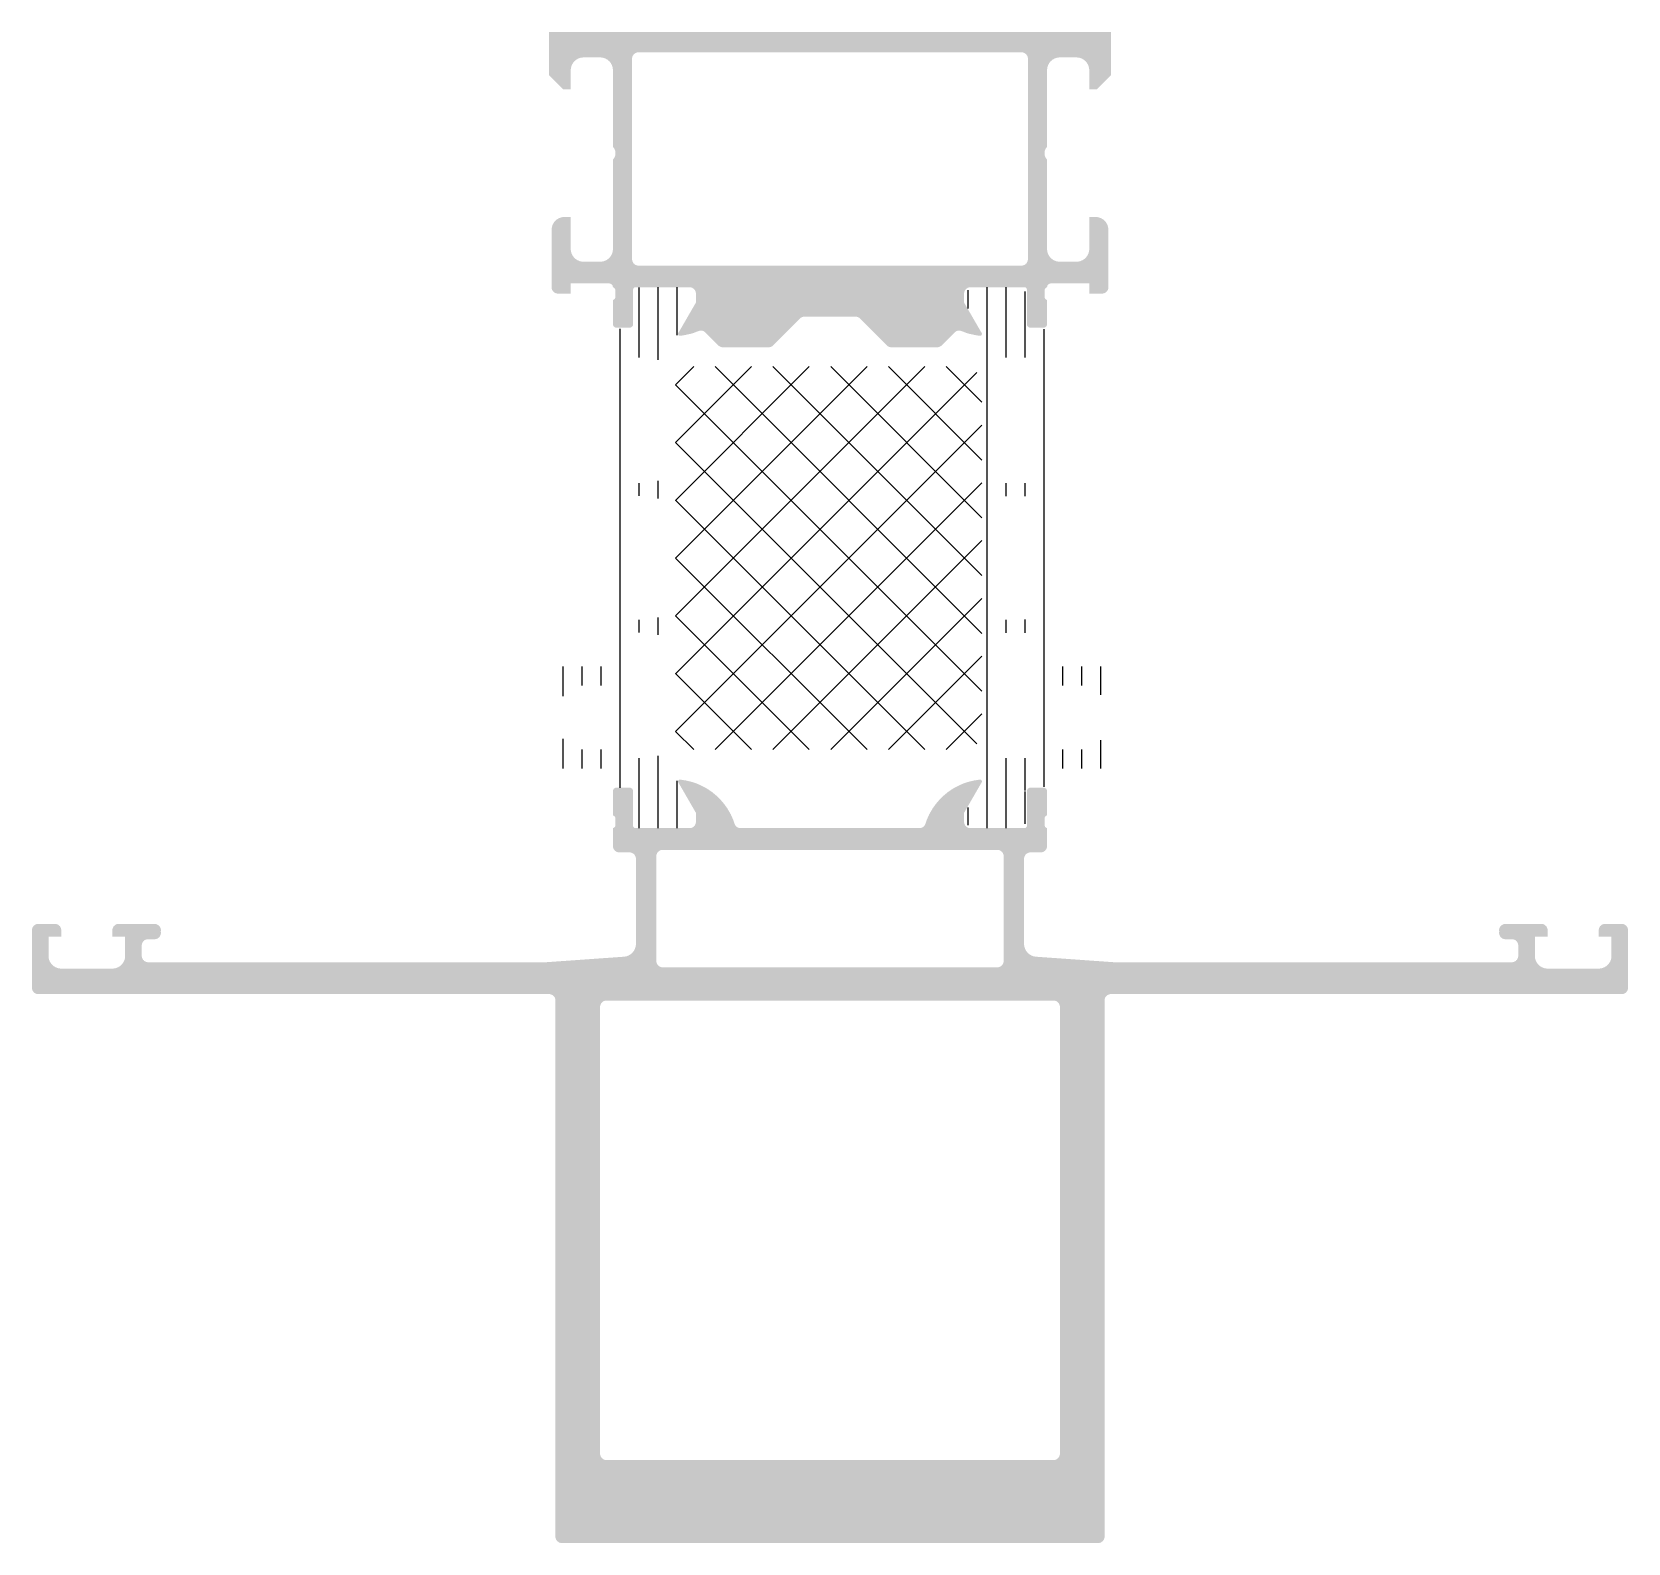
# Model space of a CAD drawing. Header units: millimetres. Extents: x 0 to 125, y -43 to 75.
import ezdxf

# ---------------------------------------------------------------- set-up
doc = ezdxf.new("R2010")
doc.units = ezdxf.units.MM
for name, color, linetype, lineweight, true_color in [('0S-Alu hatch', 254, 'Continuous', 20, 0xd6d6d6), ('0S-Plastic hatch', 103, 'Continuous', 25, 0x66cc7f), ('0S-PT hatch', 120, 'Continuous', 25, 0x00ffbf)]:
    doc.layers.add(name, color=color, linetype=linetype, lineweight=lineweight, true_color=true_color)

msp = doc.modelspace()

# ---------------------------------------------------------------- hatches: boundary and pattern name
at = {"layer": '0S-Alu hatch'}
h = msp.add_hatch(color=256, dxfattribs=at)
h.paths.add_polyline_path([(73, 54.17), (73, 54.87), (73, 54.88), (73, 54.89), (73, 54.9), (73, 54.91), (73, 54.92), (73, 54.94), (73.01, 54.95), (73.01, 54.96), (73.01, 54.97), (73.01, 54.98), (73.02, 54.99), (73.02, 55.01), (73.02, 55.02), (73.03, 55.03), (73.03, 55.04), (73.04, 55.05), (73.04, 55.06), (73.04, 55.08), (73.05, 55.09), (73.06, 55.1), (73.06, 55.11), (73.07, 55.12), (73.07, 55.13), (73.08, 55.14), (73.09, 55.15), (73.1, 55.16), (73.1, 55.17), (73.11, 55.18), (73.12, 55.19), (73.13, 55.2), (73.14, 55.21), (73.15, 55.22), (73.16, 55.23), (73.17, 55.24), (73.17, 55.25), (73.18, 55.26), (73.19, 55.26), (73.21, 55.27), (73.22, 55.28), (73.23, 55.29), (73.24, 55.29), (73.25, 55.3), (73.26, 55.31), (73.27, 55.31), (73.28, 55.32), (73.29, 55.32), (73.3, 55.33), (73.32, 55.33), (73.33, 55.34), (73.34, 55.34), (73.35, 55.35), (73.36, 55.35), (73.37, 55.35), (73.39, 55.36), (73.4, 55.36), (73.41, 55.36), (73.42, 55.36), (73.43, 55.36), (73.44, 55.37), (73.46, 55.37), (73.47, 55.37), (73.48, 55.37), (73.49, 55.37), (73.5, 55.37), (77.72, 55.37), (77.72, 55.37), (77.73, 55.37), (77.73, 55.37), (77.74, 55.37), (77.74, 55.37), (77.75, 55.37), (77.75, 55.37), (77.76, 55.37), (77.76, 55.36), (77.77, 55.36), (77.77, 55.36), (77.78, 55.36), (77.78, 55.36), (77.78, 55.36), (77.79, 55.36), (77.79, 55.35), (77.8, 55.35), (77.8, 55.35), (77.81, 55.35), (77.81, 55.35), (77.82, 55.34), (77.82, 55.34), (77.83, 55.34), (77.83, 55.34), (77.83, 55.33), (77.84, 55.33), (77.84, 55.33), (77.85, 55.32), (77.85, 55.32), (77.85, 55.32), (77.86, 55.31), (77.86, 55.31), (77.87, 55.31), (77.87, 55.3), (77.87, 55.3), (77.88, 55.29), (77.88, 55.29), (77.88, 55.29), (77.88, 55.28), (77.89, 55.28), (77.89, 55.27), (77.89, 55.27), (77.9, 55.26), (77.9, 55.26), (77.9, 55.26), (77.9, 55.25), (77.9, 55.25), (77.91, 55.24), (77.91, 55.24), (77.91, 55.23), (77.91, 55.23), (77.91, 55.22), (77.91, 55.22), (77.91, 55.21), (77.92, 55.21), (77.92, 55.2), (77.92, 55.2), (77.92, 55.2), (77.92, 55.19), (77.92, 55.19), (77.92, 55.18), (77.92, 55.18), (77.92, 55.17), (77.92, 55.17), (77.92, 52.49), (77.92, 52.48), (77.92, 52.48), (77.92, 52.47), (77.92, 52.46), (77.92, 52.45), (77.92, 52.45), (77.92, 52.44), (77.93, 52.43), (77.93, 52.43), (77.93, 52.42), (77.93, 52.41), (77.93, 52.41), (77.93, 52.4), (77.94, 52.39), (77.94, 52.38), (77.94, 52.38), (77.94, 52.37), (77.95, 52.36), (77.95, 52.36), (77.95, 52.35), (77.96, 52.34), (77.96, 52.34), (77.96, 52.33), (77.97, 52.32), (77.97, 52.32), (77.98, 52.31), (77.98, 52.31), (77.99, 52.3), (77.99, 52.29), (78, 52.29), (78, 52.28), (78.01, 52.28), (78.01, 52.27), (78.02, 52.27), (78.02, 52.26), (78.03, 52.26), (78.04, 52.25), (78.04, 52.25), (78.05, 52.24), (78.06, 52.24), (78.06, 52.23), (78.07, 52.23), (78.08, 52.23), (78.08, 52.22), (78.09, 52.22), (78.1, 52.22), (78.1, 52.21), (78.11, 52.21), (78.12, 52.21), (78.12, 52.2), (78.13, 52.2), (78.14, 52.2), (78.14, 52.2), (78.15, 52.2), (78.16, 52.19), (78.17, 52.19), (78.17, 52.19), (78.18, 52.19), (78.19, 52.19), (78.19, 52.19), (78.2, 52.19), (78.21, 52.19), (78.21, 52.19), (78.22, 52.19), (79.2, 52.19), (79.21, 52.19), (79.21, 52.19), (79.22, 52.19), (79.23, 52.19), (79.23, 52.19), (79.24, 52.19), (79.25, 52.19), (79.25, 52.19), (79.26, 52.19), (79.27, 52.2), (79.28, 52.2), (79.28, 52.2), (79.29, 52.2), (79.3, 52.2), (79.3, 52.21), (79.31, 52.21), (79.32, 52.21), (79.32, 52.22), (79.33, 52.22), (79.34, 52.22), (79.34, 52.23), (79.35, 52.23), (79.36, 52.23), (79.36, 52.24), (79.37, 52.24), (79.38, 52.25), (79.38, 52.25), (79.39, 52.26), (79.4, 52.26), (79.4, 52.27), (79.41, 52.27), (79.41, 52.28), (79.42, 52.28), (79.42, 52.29), (79.43, 52.29), (79.43, 52.3), (79.44, 52.31), (79.44, 52.31), (79.45, 52.32), (79.45, 52.32), (79.46, 52.33), (79.46, 52.34), (79.46, 52.34), (79.47, 52.35), (79.47, 52.36), (79.47, 52.36), (79.48, 52.37), (79.48, 52.38), (79.48, 52.38), (79.48, 52.39), (79.49, 52.4), (79.49, 52.41), (79.49, 52.41), (79.49, 52.42), (79.49, 52.43), (79.49, 52.43), (79.5, 52.44), (79.5, 52.45), (79.5, 52.45), (79.5, 52.46), (79.5, 52.47), (79.5, 52.48), (79.5, 52.48), (79.5, 52.49), (79.5, 54.37), (79.49, 54.37), (79.49, 54.37), (79.49, 54.37), (79.48, 54.38), (79.48, 54.38), (79.47, 54.38), (79.47, 54.38), (79.46, 54.38), (79.46, 54.39), (79.45, 54.39), (79.45, 54.39), (79.44, 54.39), (79.44, 54.4), (79.43, 54.4), (79.43, 54.4), (79.42, 54.4), (79.42, 54.41), (79.41, 54.41), (79.41, 54.41), (79.4, 54.42), (79.4, 54.42), (79.4, 54.43), (79.39, 54.43), (79.39, 54.43), (79.38, 54.44), (79.38, 54.44), (79.38, 54.44), (79.37, 54.45), (79.37, 54.45), (79.36, 54.46), (79.36, 54.46), (79.36, 54.47), (79.35, 54.47), (79.35, 54.48), (79.35, 54.48), (79.34, 54.49), (79.34, 54.49), (79.34, 54.5), (79.34, 54.5), (79.33, 54.5), (79.33, 54.51), (79.33, 54.51), (79.33, 54.52), (79.32, 54.53), (79.32, 54.53), (79.32, 54.54), (79.32, 54.54), (79.31, 54.55), (79.31, 54.55), (79.31, 54.56), (79.31, 54.56), (79.31, 54.57), (79.31, 54.57), (79.31, 54.58), (79.3, 54.58), (79.3, 54.59), (79.3, 54.59), (79.3, 54.6), (79.3, 54.6), (79.3, 54.61), (79.3, 54.61), (79.3, 54.62), (79.3, 54.63), (79.3, 54.63), (79.3, 55.1), (79.3, 55.1), (79.3, 55.11), (79.3, 55.11), (79.3, 55.12), (79.3, 55.12), (79.3, 55.13), (79.3, 55.13), (79.3, 55.14), (79.3, 55.14), (79.3, 55.15), (79.31, 55.15), (79.31, 55.16), (79.31, 55.17), (79.31, 55.17), (79.31, 55.18), (79.31, 55.18), (79.31, 55.19), (79.32, 55.19), (79.32, 55.2), (79.32, 55.2), (79.32, 55.21), (79.32, 55.21), (79.33, 55.22), (79.33, 55.23), (79.33, 55.23), (79.33, 55.24), (79.34, 55.24), (79.34, 55.25), (79.34, 55.25), (79.35, 55.26), (79.35, 55.26), (79.35, 55.27), (79.36, 55.27), (79.36, 55.27), (79.36, 55.28), (79.37, 55.28), (79.37, 55.29), (79.38, 55.29), (79.38, 55.3), (79.38, 55.3), (79.39, 55.31), (79.39, 55.31), (79.4, 55.31), (79.4, 55.32), (79.41, 55.32), (79.41, 55.32), (79.42, 55.33), (79.42, 55.33), (79.43, 55.33), (79.43, 55.34), (79.43, 55.34), (79.44, 55.34), (79.44, 55.35), (79.45, 55.35), (79.45, 55.35), (79.46, 55.35), (79.46, 55.36), (79.47, 55.36), (79.47, 55.36), (79.48, 55.36), (79.48, 55.36), (79.49, 55.37), (79.49, 55.37), (79.5, 55.37), (79.5, 55.38), (79.5, 55.38), (79.5, 55.39), (79.5, 55.4), (79.5, 55.4), (79.5, 55.41), (79.5, 55.42), (79.51, 55.42), (79.51, 55.43), (79.51, 55.44), (79.51, 55.44), (79.51, 55.45), (79.51, 55.46), (79.52, 55.46), (79.52, 55.47), (79.52, 55.48), (79.52, 55.49), (79.53, 55.49), (79.53, 55.5), (79.53, 55.51), (79.54, 55.51), (79.54, 55.52), (79.54, 55.53), (79.55, 55.53), (79.55, 55.54), (79.56, 55.55), (79.56, 55.55), (79.57, 55.56), (79.57, 55.56), (79.58, 55.57), (79.58, 55.57), (79.59, 55.58), (79.59, 55.59), (79.6, 55.59), (79.6, 55.6), (79.61, 55.6), (79.62, 55.61), (79.62, 55.61), (79.63, 55.62), (79.64, 55.62), (79.64, 55.62), (79.65, 55.63), (79.66, 55.63), (79.66, 55.63), (79.67, 55.64), (79.68, 55.64), (79.68, 55.64), (79.69, 55.65), (79.7, 55.65), (79.7, 55.65), (79.71, 55.65), (79.72, 55.66), (79.72, 55.66), (79.73, 55.66), (79.74, 55.66), (79.75, 55.66), (79.75, 55.66), (79.76, 55.67), (79.77, 55.67), (79.77, 55.67), (79.78, 55.67), (79.79, 55.67), (79.79, 55.67), (79.8, 55.67), (82.8, 55.67), (82.8, 54.87), (83.8, 54.87), (83.81, 54.87), (83.82, 54.87), (83.83, 54.87), (83.84, 54.87), (83.86, 54.87), (83.87, 54.87), (83.88, 54.87), (83.89, 54.88), (83.9, 54.88), (83.91, 54.88), (83.93, 54.88), (83.94, 54.89), (83.95, 54.89), (83.96, 54.9), (83.97, 54.9), (83.98, 54.9), (84, 54.91), (84.01, 54.91), (84.02, 54.92), (84.03, 54.92), (84.04, 54.93), (84.05, 54.94), (84.06, 54.94), (84.07, 54.95), (84.08, 54.96), (84.09, 54.96), (84.11, 54.97), (84.12, 54.98), (84.13, 54.99), (84.13, 55), (84.14, 55.01), (84.15, 55.01), (84.16, 55.02), (84.17, 55.03), (84.18, 55.04), (84.19, 55.05), (84.2, 55.06), (84.2, 55.07), (84.21, 55.08), (84.22, 55.09), (84.23, 55.11), (84.23, 55.12), (84.24, 55.13), (84.24, 55.14), (84.25, 55.15), (84.26, 55.16), (84.26, 55.17), (84.26, 55.18), (84.27, 55.2), (84.27, 55.21), (84.28, 55.22), (84.28, 55.23), (84.28, 55.24), (84.29, 55.25), (84.29, 55.27), (84.29, 55.28), (84.29, 55.29), (84.3, 55.3), (84.3, 55.31), (84.3, 55.32), (84.3, 55.33), (84.3, 55.35), (84.3, 55.36), (84.3, 55.37), (84.3, 59.87), (84.3, 59.89), (84.3, 59.91), (84.3, 59.94), (84.3, 59.96), (84.29, 59.98), (84.29, 60), (84.29, 60.03), (84.28, 60.05), (84.28, 60.07), (84.27, 60.1), (84.27, 60.12), (84.26, 60.14), (84.25, 60.17), (84.25, 60.19), (84.24, 60.21), (84.23, 60.24), (84.22, 60.26), (84.21, 60.28), (84.2, 60.31), (84.19, 60.33), (84.18, 60.35), (84.16, 60.37), (84.15, 60.39), (84.14, 60.42), (84.12, 60.44), (84.11, 60.46), (84.09, 60.48), (84.08, 60.5), (84.06, 60.52), (84.04, 60.54), (84.03, 60.56), (84.01, 60.58), (83.99, 60.59), (83.97, 60.61), (83.95, 60.63), (83.93, 60.64), (83.91, 60.66), (83.89, 60.68), (83.87, 60.69), (83.85, 60.71), (83.83, 60.72), (83.8, 60.73), (83.78, 60.74), (83.76, 60.76), (83.74, 60.77), (83.71, 60.78), (83.69, 60.79), (83.67, 60.8), (83.64, 60.81), (83.62, 60.82), (83.6, 60.82), (83.58, 60.83), (83.55, 60.84), (83.53, 60.84), (83.51, 60.85), (83.48, 60.85), (83.46, 60.86), (83.44, 60.86), (83.41, 60.86), (83.39, 60.86), (83.37, 60.87), (83.34, 60.87), (83.32, 60.87), (83.3, 60.87), (82.8, 60.87), (82.8, 58.37), (82.8, 58.35), (82.8, 58.32), (82.8, 58.3), (82.8, 58.28), (82.79, 58.26), (82.79, 58.23), (82.79, 58.21), (82.78, 58.19), (82.78, 58.16), (82.77, 58.14), (82.77, 58.12), (82.76, 58.09), (82.75, 58.07), (82.75, 58.05), (82.74, 58.02), (82.73, 58), (82.72, 57.98), (82.71, 57.95), (82.7, 57.93), (82.69, 57.91), (82.68, 57.89), (82.66, 57.86), (82.65, 57.84), (82.64, 57.82), (82.62, 57.8), (82.61, 57.78), (82.59, 57.76), (82.58, 57.74), (82.56, 57.72), (82.54, 57.7), (82.53, 57.68), (82.51, 57.66), (82.49, 57.64), (82.47, 57.63), (82.45, 57.61), (82.43, 57.59), (82.41, 57.58), (82.39, 57.56), (82.37, 57.55), (82.35, 57.53), (82.33, 57.52), (82.3, 57.5), (82.28, 57.49), (82.26, 57.48), (82.24, 57.47), (82.21, 57.46), (82.19, 57.45), (82.17, 57.44), (82.14, 57.43), (82.12, 57.42), (82.1, 57.41), (82.08, 57.41), (82.05, 57.4), (82.03, 57.39), (82.01, 57.39), (81.98, 57.39), (81.96, 57.38), (81.94, 57.38), (81.91, 57.37), (81.89, 57.37), (81.87, 57.37), (81.84, 57.37), (81.82, 57.37), (81.8, 57.37), (80.5, 57.37), (80.48, 57.37), (80.46, 57.37), (80.43, 57.37), (80.41, 57.37), (80.39, 57.37), (80.36, 57.38), (80.34, 57.38), (80.32, 57.39), (80.29, 57.39), (80.27, 57.39), (80.25, 57.4), (80.22, 57.41), (80.2, 57.41), (80.18, 57.42), (80.16, 57.43), (80.13, 57.44), (80.11, 57.45), (80.09, 57.46), (80.06, 57.47), (80.04, 57.48), (80.02, 57.49), (80, 57.5), (79.97, 57.52), (79.95, 57.53), (79.93, 57.55), (79.91, 57.56), (79.89, 57.58), (79.87, 57.59), (79.85, 57.61), (79.83, 57.63), (79.81, 57.64), (79.79, 57.66), (79.77, 57.68), (79.76, 57.7), (79.74, 57.72), (79.72, 57.74), (79.71, 57.76), (79.69, 57.78), (79.68, 57.8), (79.66, 57.82), (79.65, 57.84), (79.64, 57.86), (79.62, 57.89), (79.61, 57.91), (79.6, 57.93), (79.59, 57.95), (79.58, 57.98), (79.57, 58), (79.56, 58.02), (79.55, 58.05), (79.55, 58.07), (79.54, 58.09), (79.53, 58.12), (79.53, 58.14), (79.52, 58.16), (79.52, 58.19), (79.51, 58.21), (79.51, 58.23), (79.51, 58.26), (79.5, 58.28), (79.5, 58.3), (79.5, 58.32), (79.5, 58.35), (79.5, 58.37), (79.5, 65.37), (79.49, 65.38), (79.48, 65.39), (79.47, 65.4), (79.46, 65.42), (79.45, 65.43), (79.44, 65.44), (79.43, 65.46), (79.42, 65.47), (79.41, 65.48), (79.4, 65.5), (79.39, 65.51), (79.39, 65.53), (79.38, 65.54), (79.37, 65.56), (79.36, 65.57), (79.36, 65.59), (79.35, 65.61), (79.34, 65.62), (79.34, 65.64), (79.33, 65.66), (79.33, 65.67), (79.32, 65.69), (79.32, 65.71), (79.31, 65.72), (79.31, 65.74), (79.31, 65.76), (79.31, 65.78), (79.3, 65.8), (79.3, 65.81), (79.3, 65.83), (79.3, 65.85), (79.3, 65.87), (79.3, 65.89), (79.3, 65.9), (79.3, 65.92), (79.3, 65.94), (79.31, 65.96), (79.31, 65.98), (79.31, 65.99), (79.31, 66.01), (79.32, 66.03), (79.32, 66.05), (79.33, 66.06), (79.33, 66.08), (79.34, 66.1), (79.34, 66.11), (79.35, 66.13), (79.36, 66.15), (79.36, 66.16), (79.37, 66.18), (79.38, 66.19), (79.39, 66.21), (79.39, 66.22), (79.4, 66.24), (79.41, 66.25), (79.42, 66.27), (79.43, 66.28), (79.44, 66.29), (79.45, 66.31), (79.46, 66.32), (79.47, 66.33), (79.48, 66.35), (79.49, 66.36), (79.5, 66.37), (79.5, 72.37), (79.5, 72.39), (79.5, 72.41), (79.5, 72.44), (79.5, 72.46), (79.51, 72.48), (79.51, 72.5), (79.51, 72.53), (79.52, 72.55), (79.52, 72.57), (79.53, 72.6), (79.53, 72.62), (79.54, 72.64), (79.55, 72.67), (79.55, 72.69), (79.56, 72.71), (79.57, 72.74), (79.58, 72.76), (79.59, 72.78), (79.6, 72.81), (79.61, 72.83), (79.62, 72.85), (79.64, 72.87), (79.65, 72.89), (79.66, 72.92), (79.68, 72.94), (79.69, 72.96), (79.71, 72.98), (79.72, 73), (79.74, 73.02), (79.76, 73.04), (79.77, 73.06), (79.79, 73.08), (79.81, 73.09), (79.83, 73.11), (79.85, 73.13), (79.87, 73.14), (79.89, 73.16), (79.91, 73.18), (79.93, 73.19), (79.95, 73.21), (79.97, 73.22), (80, 73.23), (80.02, 73.24), (80.04, 73.26), (80.06, 73.27), (80.09, 73.28), (80.11, 73.29), (80.13, 73.3), (80.16, 73.31), (80.18, 73.32), (80.2, 73.32), (80.22, 73.33), (80.25, 73.34), (80.27, 73.34), (80.29, 73.35), (80.32, 73.35), (80.34, 73.36), (80.36, 73.36), (80.39, 73.36), (80.41, 73.36), (80.43, 73.37), (80.46, 73.37), (80.48, 73.37), (80.5, 73.37), (81.8, 73.37), (81.82, 73.37), (81.84, 73.37), (81.87, 73.37), (81.89, 73.36), (81.91, 73.36), (81.94, 73.36), (81.96, 73.36), (81.98, 73.35), (82.01, 73.35), (82.03, 73.34), (82.05, 73.34), (82.08, 73.33), (82.1, 73.32), (82.12, 73.32), (82.14, 73.31), (82.17, 73.3), (82.19, 73.29), (82.21, 73.28), (82.24, 73.27), (82.26, 73.26), (82.28, 73.24), (82.3, 73.23), (82.33, 73.22), (82.35, 73.21), (82.37, 73.19), (82.39, 73.18), (82.41, 73.16), (82.43, 73.14), (82.45, 73.13), (82.47, 73.11), (82.49, 73.09), (82.51, 73.08), (82.53, 73.06), (82.54, 73.04), (82.56, 73.02), (82.58, 73), (82.59, 72.98), (82.61, 72.96), (82.62, 72.94), (82.64, 72.92), (82.65, 72.89), (82.66, 72.87), (82.68, 72.85), (82.69, 72.83), (82.7, 72.81), (82.71, 72.78), (82.72, 72.76), (82.73, 72.74), (82.74, 72.71), (82.75, 72.69), (82.75, 72.67), (82.76, 72.64), (82.77, 72.62), (82.77, 72.6), (82.78, 72.57), (82.78, 72.55), (82.79, 72.53), (82.79, 72.5), (82.79, 72.48), (82.8, 72.46), (82.8, 72.44), (82.8, 72.41), (82.8, 72.39), (82.8, 72.37), (82.8, 70.87), (83.4, 70.87), (84.5, 71.97), (84.5, 75.37), (40.5, 75.37), (40.5, 71.97), (41.6, 70.87), (42.2, 70.87), (42.2, 72.37), (42.2, 72.39), (42.2, 72.41), (42.2, 72.44), (42.2, 72.46), (42.21, 72.48), (42.21, 72.5), (42.21, 72.53), (42.22, 72.55), (42.22, 72.57), (42.23, 72.6), (42.23, 72.62), (42.24, 72.64), (42.25, 72.67), (42.25, 72.69), (42.26, 72.71), (42.27, 72.74), (42.28, 72.76), (42.29, 72.78), (42.3, 72.81), (42.31, 72.83), (42.32, 72.85), (42.34, 72.87), (42.35, 72.89), (42.36, 72.92), (42.38, 72.94), (42.39, 72.96), (42.41, 72.98), (42.42, 73), (42.44, 73.02), (42.46, 73.04), (42.47, 73.06), (42.49, 73.08), (42.51, 73.09), (42.53, 73.11), (42.55, 73.13), (42.57, 73.14), (42.59, 73.16), (42.61, 73.18), (42.63, 73.19), (42.65, 73.21), (42.67, 73.22), (42.7, 73.23), (42.72, 73.24), (42.74, 73.26), (42.76, 73.27), (42.79, 73.28), (42.81, 73.29), (42.83, 73.3), (42.86, 73.31), (42.88, 73.32), (42.9, 73.32), (42.92, 73.33), (42.95, 73.34), (42.97, 73.34), (42.99, 73.35), (43.02, 73.35), (43.04, 73.36), (43.06, 73.36), (43.09, 73.36), (43.11, 73.36), (43.13, 73.37), (43.16, 73.37), (43.18, 73.37), (43.2, 73.37), (44.5, 73.37), (44.52, 73.37), (44.54, 73.37), (44.57, 73.37), (44.59, 73.36), (44.61, 73.36), (44.64, 73.36), (44.66, 73.36), (44.68, 73.35), (44.71, 73.35), (44.73, 73.34), (44.75, 73.34), (44.78, 73.33), (44.8, 73.32), (44.82, 73.32), (44.84, 73.31), (44.87, 73.3), (44.89, 73.29), (44.91, 73.28), (44.94, 73.27), (44.96, 73.26), (44.98, 73.24), (45, 73.23), (45.03, 73.22), (45.05, 73.21), (45.07, 73.19), (45.09, 73.18), (45.11, 73.16), (45.13, 73.14), (45.15, 73.13), (45.17, 73.11), (45.19, 73.09), (45.21, 73.08), (45.23, 73.06), (45.24, 73.04), (45.26, 73.02), (45.28, 73), (45.29, 72.98), (45.31, 72.96), (45.32, 72.94), (45.34, 72.92), (45.35, 72.89), (45.36, 72.87), (45.38, 72.85), (45.39, 72.83), (45.4, 72.81), (45.41, 72.78), (45.42, 72.76), (45.43, 72.74), (45.44, 72.71), (45.45, 72.69), (45.45, 72.67), (45.46, 72.64), (45.47, 72.62), (45.47, 72.6), (45.48, 72.57), (45.48, 72.55), (45.49, 72.53), (45.49, 72.5), (45.49, 72.48), (45.5, 72.46), (45.5, 72.44), (45.5, 72.41), (45.5, 72.39), (45.5, 72.37), (45.5, 66.37), (45.51, 66.36), (45.52, 66.35), (45.53, 66.33), (45.54, 66.32), (45.55, 66.31), (45.56, 66.29), (45.57, 66.28), (45.58, 66.27), (45.59, 66.25), (45.6, 66.24), (45.61, 66.22), (45.61, 66.21), (45.62, 66.19), (45.63, 66.18), (45.64, 66.16), (45.64, 66.15), (45.65, 66.13), (45.66, 66.11), (45.66, 66.1), (45.67, 66.08), (45.67, 66.06), (45.68, 66.05), (45.68, 66.03), (45.69, 66.01), (45.69, 65.99), (45.69, 65.98), (45.69, 65.96), (45.7, 65.94), (45.7, 65.92), (45.7, 65.9), (45.7, 65.89), (45.7, 65.87), (45.7, 65.85), (45.7, 65.83), (45.7, 65.81), (45.7, 65.8), (45.69, 65.78), (45.69, 65.76), (45.69, 65.74), (45.69, 65.72), (45.68, 65.71), (45.68, 65.69), (45.67, 65.67), (45.67, 65.66), (45.66, 65.64), (45.66, 65.62), (45.65, 65.61), (45.64, 65.59), (45.64, 65.57), (45.63, 65.56), (45.62, 65.54), (45.61, 65.53), (45.61, 65.51), (45.6, 65.5), (45.59, 65.48), (45.58, 65.47), (45.57, 65.46), (45.56, 65.44), (45.55, 65.43), (45.54, 65.42), (45.53, 65.4), (45.52, 65.39), (45.51, 65.38), (45.5, 65.37), (45.5, 58.37), (45.5, 58.35), (45.5, 58.32), (45.5, 58.3), (45.5, 58.28), (45.49, 58.26), (45.49, 58.23), (45.49, 58.21), (45.48, 58.19), (45.48, 58.16), (45.47, 58.14), (45.47, 58.12), (45.46, 58.09), (45.45, 58.07), (45.45, 58.05), (45.44, 58.02), (45.43, 58), (45.42, 57.98), (45.41, 57.95), (45.4, 57.93), (45.39, 57.91), (45.38, 57.89), (45.36, 57.86), (45.35, 57.84), (45.34, 57.82), (45.32, 57.8), (45.31, 57.78), (45.29, 57.76), (45.28, 57.74), (45.26, 57.72), (45.24, 57.7), (45.23, 57.68), (45.21, 57.66), (45.19, 57.64), (45.17, 57.63), (45.15, 57.61), (45.13, 57.59), (45.11, 57.58), (45.09, 57.56), (45.07, 57.55), (45.05, 57.53), (45.03, 57.52), (45, 57.5), (44.98, 57.49), (44.96, 57.48), (44.94, 57.47), (44.91, 57.46), (44.89, 57.45), (44.87, 57.44), (44.84, 57.43), (44.82, 57.42), (44.8, 57.41), (44.78, 57.41), (44.75, 57.4), (44.73, 57.39), (44.71, 57.39), (44.68, 57.39), (44.66, 57.38), (44.64, 57.38), (44.61, 57.37), (44.59, 57.37), (44.57, 57.37), (44.54, 57.37), (44.52, 57.37), (44.5, 57.37), (43.2, 57.37), (43.18, 57.37), (43.16, 57.37), (43.13, 57.37), (43.11, 57.37), (43.09, 57.37), (43.06, 57.38), (43.04, 57.38), (43.02, 57.39), (42.99, 57.39), (42.97, 57.39), (42.95, 57.4), (42.92, 57.41), (42.9, 57.41), (42.88, 57.42), (42.86, 57.43), (42.83, 57.44), (42.81, 57.45), (42.79, 57.46), (42.76, 57.47), (42.74, 57.48), (42.72, 57.49), (42.7, 57.5), (42.67, 57.52), (42.65, 57.53), (42.63, 57.55), (42.61, 57.56), (42.59, 57.58), (42.57, 57.59), (42.55, 57.61), (42.53, 57.63), (42.51, 57.64), (42.49, 57.66), (42.47, 57.68), (42.46, 57.7), (42.44, 57.72), (42.42, 57.74), (42.41, 57.76), (42.39, 57.78), (42.38, 57.8), (42.36, 57.82), (42.35, 57.84), (42.34, 57.86), (42.32, 57.89), (42.31, 57.91), (42.3, 57.93), (42.29, 57.95), (42.28, 57.98), (42.27, 58), (42.26, 58.02), (42.25, 58.05), (42.25, 58.07), (42.24, 58.09), (42.23, 58.12), (42.23, 58.14), (42.22, 58.16), (42.22, 58.19), (42.21, 58.21), (42.21, 58.23), (42.21, 58.26), (42.2, 58.28), (42.2, 58.3), (42.2, 58.32), (42.2, 58.35), (42.2, 58.37), (42.2, 60.87), (41.7, 60.87), (41.68, 60.87), (41.66, 60.87), (41.63, 60.87), (41.61, 60.86), (41.59, 60.86), (41.56, 60.86), (41.54, 60.86), (41.52, 60.85), (41.49, 60.85), (41.47, 60.84), (41.45, 60.84), (41.42, 60.83), (41.4, 60.82), (41.38, 60.82), (41.36, 60.81), (41.33, 60.8), (41.31, 60.79), (41.29, 60.78), (41.26, 60.77), (41.24, 60.76), (41.22, 60.74), (41.2, 60.73), (41.17, 60.72), (41.15, 60.71), (41.13, 60.69), (41.11, 60.68), (41.09, 60.66), (41.07, 60.64), (41.05, 60.63), (41.03, 60.61), (41.01, 60.59), (40.99, 60.58), (40.97, 60.56), (40.96, 60.54), (40.94, 60.52), (40.92, 60.5), (40.91, 60.48), (40.89, 60.46), (40.88, 60.44), (40.86, 60.42), (40.85, 60.39), (40.84, 60.37), (40.82, 60.35), (40.81, 60.33), (40.8, 60.31), (40.79, 60.28), (40.78, 60.26), (40.77, 60.24), (40.76, 60.21), (40.75, 60.19), (40.75, 60.17), (40.74, 60.14), (40.73, 60.12), (40.73, 60.1), (40.72, 60.07), (40.72, 60.05), (40.71, 60.03), (40.71, 60), (40.71, 59.98), (40.7, 59.96), (40.7, 59.94), (40.7, 59.91), (40.7, 59.89), (40.7, 59.87), (40.7, 55.37), (40.7, 55.36), (40.7, 55.35), (40.7, 55.33), (40.7, 55.32), (40.7, 55.31), (40.7, 55.3), (40.71, 55.29), (40.71, 55.28), (40.71, 55.27), (40.71, 55.25), (40.72, 55.24), (40.72, 55.23), (40.72, 55.22), (40.73, 55.21), (40.73, 55.2), (40.74, 55.18), (40.74, 55.17), (40.74, 55.16), (40.75, 55.15), (40.76, 55.14), (40.76, 55.13), (40.77, 55.12), (40.77, 55.11), (40.78, 55.09), (40.79, 55.08), (40.8, 55.07), (40.8, 55.06), (40.81, 55.05), (40.82, 55.04), (40.83, 55.03), (40.84, 55.02), (40.85, 55.01), (40.86, 55.01), (40.87, 55), (40.87, 54.99), (40.88, 54.98), (40.89, 54.97), (40.91, 54.96), (40.92, 54.96), (40.93, 54.95), (40.94, 54.94), (40.95, 54.94), (40.96, 54.93), (40.97, 54.92), (40.98, 54.92), (40.99, 54.91), (41, 54.91), (41.02, 54.9), (41.03, 54.9), (41.04, 54.9), (41.05, 54.89), (41.06, 54.89), (41.07, 54.88), (41.09, 54.88), (41.1, 54.88), (41.11, 54.88), (41.12, 54.87), (41.13, 54.87), (41.14, 54.87), (41.16, 54.87), (41.17, 54.87), (41.18, 54.87), (41.19, 54.87), (41.2, 54.87), (42.2, 54.87), (42.2, 55.67), (45.2, 55.67), (45.21, 55.67), (45.21, 55.67), (45.22, 55.67), (45.23, 55.67), (45.23, 55.67), (45.24, 55.67), (45.25, 55.66), (45.25, 55.66), (45.26, 55.66), (45.27, 55.66), (45.28, 55.66), (45.28, 55.66), (45.29, 55.65), (45.3, 55.65), (45.3, 55.65), (45.31, 55.65), (45.32, 55.64), (45.32, 55.64), (45.33, 55.64), (45.34, 55.63), (45.34, 55.63), (45.35, 55.63), (45.36, 55.62), (45.36, 55.62), (45.37, 55.62), (45.38, 55.61), (45.38, 55.61), (45.39, 55.6), (45.4, 55.6), (45.4, 55.59), (45.41, 55.59), (45.41, 55.58), (45.42, 55.57), (45.42, 55.57), (45.43, 55.56), (45.43, 55.56), (45.44, 55.55), (45.44, 55.55), (45.45, 55.54), (45.45, 55.53), (45.46, 55.53), (45.46, 55.52), (45.46, 55.51), (45.47, 55.51), (45.47, 55.5), (45.47, 55.49), (45.48, 55.49), (45.48, 55.48), (45.48, 55.47), (45.48, 55.46), (45.49, 55.46), (45.49, 55.45), (45.49, 55.44), (45.49, 55.44), (45.49, 55.43), (45.49, 55.42), (45.5, 55.42), (45.5, 55.41), (45.5, 55.4), (45.5, 55.4), (45.5, 55.39), (45.5, 55.38), (45.5, 55.38), (45.5, 55.37), (45.5, 55.37), (45.51, 55.37), (45.51, 55.36), (45.52, 55.36), (45.52, 55.36), (45.53, 55.36), (45.53, 55.36), (45.54, 55.35), (45.54, 55.35), (45.55, 55.35), (45.55, 55.35), (45.56, 55.34), (45.56, 55.34), (45.57, 55.34), (45.57, 55.33), (45.58, 55.33), (45.58, 55.33), (45.59, 55.33), (45.59, 55.32), (45.6, 55.32), (45.6, 55.32), (45.6, 55.31), (45.61, 55.31), (45.61, 55.3), (45.62, 55.3), (45.62, 55.3), (45.62, 55.29), (45.63, 55.29), (45.63, 55.28), (45.64, 55.28), (45.64, 55.27), (45.64, 55.27), (45.65, 55.27), (45.65, 55.26), (45.65, 55.26), (45.66, 55.25), (45.66, 55.25), (45.66, 55.24), (45.66, 55.24), (45.67, 55.23), (45.67, 55.23), (45.67, 55.22), (45.67, 55.22), (45.68, 55.21), (45.68, 55.21), (45.68, 55.2), (45.68, 55.2), (45.69, 55.19), (45.69, 55.19), (45.69, 55.18), (45.69, 55.17), (45.69, 55.17), (45.69, 55.16), (45.69, 55.16), (45.69, 55.15), (45.7, 55.15), (45.7, 55.14), (45.7, 55.14), (45.7, 55.13), (45.7, 55.13), (45.7, 55.12), (45.7, 55.12), (45.7, 55.11), (45.7, 55.11), (45.7, 54.64), (45.7, 54.64), (45.7, 54.63), (45.7, 54.63), (45.7, 54.62), (45.7, 54.61), (45.7, 54.61), (45.7, 54.6), (45.7, 54.6), (45.7, 54.59), (45.7, 54.59), (45.69, 54.58), (45.69, 54.58), (45.69, 54.57), (45.69, 54.57), (45.69, 54.56), (45.69, 54.55), (45.69, 54.55), (45.68, 54.54), (45.68, 54.54), (45.68, 54.53), (45.68, 54.53), (45.68, 54.52), (45.67, 54.52), (45.67, 54.51), (45.67, 54.51), (45.67, 54.5), (45.66, 54.5), (45.66, 54.49), (45.66, 54.49), (45.65, 54.48), (45.65, 54.48), (45.65, 54.47), (45.64, 54.47), (45.64, 54.46), (45.64, 54.46), (45.63, 54.45), (45.63, 54.45), (45.62, 54.44), (45.62, 54.44), (45.62, 54.44), (45.61, 54.43), (45.61, 54.43), (45.6, 54.42), (45.6, 54.42), (45.59, 54.42), (45.59, 54.41), (45.58, 54.41), (45.58, 54.41), (45.57, 54.4), (45.57, 54.4), (45.57, 54.4), (45.56, 54.39), (45.56, 54.39), (45.55, 54.39), (45.55, 54.39), (45.54, 54.38), (45.54, 54.38), (45.53, 54.38), (45.53, 54.38), (45.52, 54.38), (45.52, 54.37), (45.51, 54.37), (45.5, 54.37), (45.5, 54.37), (45.5, 52.49), (45.5, 52.48), (45.5, 52.48), (45.5, 52.47), (45.5, 52.46), (45.5, 52.45), (45.5, 52.45), (45.5, 52.44), (45.5, 52.43), (45.51, 52.43), (45.51, 52.42), (45.51, 52.41), (45.51, 52.41), (45.51, 52.4), (45.52, 52.39), (45.52, 52.38), (45.52, 52.38), (45.52, 52.37), (45.53, 52.36), (45.53, 52.36), (45.53, 52.35), (45.54, 52.34), (45.54, 52.34), (45.54, 52.33), (45.55, 52.32), (45.55, 52.32), (45.56, 52.31), (45.56, 52.31), (45.57, 52.3), (45.57, 52.29), (45.58, 52.29), (45.58, 52.28), (45.59, 52.28), (45.59, 52.27), (45.6, 52.27), (45.6, 52.26), (45.61, 52.26), (45.62, 52.25), (45.62, 52.25), (45.63, 52.24), (45.64, 52.24), (45.64, 52.23), (45.65, 52.23), (45.66, 52.23), (45.66, 52.22), (45.67, 52.22), (45.68, 52.22), (45.68, 52.21), (45.69, 52.21), (45.7, 52.21), (45.7, 52.2), (45.71, 52.2), (45.72, 52.2), (45.72, 52.2), (45.73, 52.2), (45.74, 52.19), (45.75, 52.19), (45.75, 52.19), (45.76, 52.19), (45.77, 52.19), (45.77, 52.19), (45.78, 52.19), (45.79, 52.19), (45.79, 52.19), (45.8, 52.19), (46.78, 52.19), (46.79, 52.19), (46.79, 52.19), (46.8, 52.19), (46.81, 52.19), (46.81, 52.19), (46.82, 52.19), (46.83, 52.19), (46.83, 52.19), (46.84, 52.19), (46.85, 52.2), (46.86, 52.2), (46.86, 52.2), (46.87, 52.2), (46.88, 52.2), (46.88, 52.21), (46.89, 52.21), (46.9, 52.21), (46.9, 52.22), (46.91, 52.22), (46.92, 52.22), (46.92, 52.23), (46.93, 52.23), (46.94, 52.23), (46.94, 52.24), (46.95, 52.24), (46.96, 52.25), (46.96, 52.25), (46.97, 52.26), (46.98, 52.26), (46.98, 52.27), (46.99, 52.27), (46.99, 52.28), (47, 52.28), (47, 52.29), (47.01, 52.29), (47.01, 52.3), (47.02, 52.31), (47.02, 52.31), (47.03, 52.32), (47.03, 52.32), (47.04, 52.33), (47.04, 52.34), (47.04, 52.34), (47.05, 52.35), (47.05, 52.36), (47.05, 52.36), (47.06, 52.37), (47.06, 52.38), (47.06, 52.38), (47.06, 52.39), (47.07, 52.4), (47.07, 52.41), (47.07, 52.41), (47.07, 52.42), (47.07, 52.43), (47.07, 52.43), (47.08, 52.44), (47.08, 52.45), (47.08, 52.45), (47.08, 52.46), (47.08, 52.47), (47.08, 52.48), (47.08, 52.48), (47.08, 52.49), (47.08, 55.17), (47.08, 55.17), (47.08, 55.18), (47.08, 55.18), (47.08, 55.19), (47.08, 55.19), (47.08, 55.2), (47.08, 55.2), (47.08, 55.2), (47.08, 55.21), (47.09, 55.21), (47.09, 55.22), (47.09, 55.22), (47.09, 55.23), (47.09, 55.23), (47.09, 55.24), (47.09, 55.24), (47.1, 55.25), (47.1, 55.25), (47.1, 55.26), (47.1, 55.26), (47.1, 55.26), (47.11, 55.27), (47.11, 55.27), (47.11, 55.28), (47.12, 55.28), (47.12, 55.29), (47.12, 55.29), (47.12, 55.29), (47.13, 55.3), (47.13, 55.3), (47.13, 55.31), (47.14, 55.31), (47.14, 55.31), (47.15, 55.32), (47.15, 55.32), (47.15, 55.32), (47.16, 55.33), (47.16, 55.33), (47.17, 55.33), (47.17, 55.34), (47.17, 55.34), (47.18, 55.34), (47.18, 55.34), (47.19, 55.35), (47.19, 55.35), (47.2, 55.35), (47.2, 55.35), (47.21, 55.35), (47.21, 55.36), (47.22, 55.36), (47.22, 55.36), (47.22, 55.36), (47.23, 55.36), (47.23, 55.36), (47.24, 55.36), (47.24, 55.37), (47.25, 55.37), (47.25, 55.37), (47.26, 55.37), (47.26, 55.37), (47.27, 55.37), (47.27, 55.37), (47.28, 55.37), (47.28, 55.37), (51.5, 55.37), (51.51, 55.37), (51.52, 55.37), (51.53, 55.37), (51.54, 55.37), (51.56, 55.37), (51.57, 55.36), (51.58, 55.36), (51.59, 55.36), (51.6, 55.36), (51.61, 55.36), (51.63, 55.35), (51.64, 55.35), (51.65, 55.35), (51.66, 55.34), (51.67, 55.34), (51.68, 55.33), (51.7, 55.33), (51.71, 55.32), (51.72, 55.32), (51.73, 55.31), (51.74, 55.31), (51.75, 55.3), (51.76, 55.29), (51.77, 55.29), (51.78, 55.28), (51.79, 55.27), (51.81, 55.26), (51.82, 55.26), (51.83, 55.25), (51.83, 55.24), (51.84, 55.23), (51.85, 55.22), (51.86, 55.21), (51.87, 55.2), (51.88, 55.19), (51.89, 55.18), (51.9, 55.17), (51.9, 55.16), (51.91, 55.15), (51.92, 55.14), (51.93, 55.13), (51.93, 55.12), (51.94, 55.11), (51.94, 55.1), (51.95, 55.09), (51.96, 55.08), (51.96, 55.06), (51.96, 55.05), (51.97, 55.04), (51.97, 55.03), (51.98, 55.02), (51.98, 55.01), (51.98, 54.99), (51.99, 54.98), (51.99, 54.97), (51.99, 54.96), (51.99, 54.95), (52, 54.94), (52, 54.92), (52, 54.91), (52, 54.9), (52, 54.89), (52, 54.88), (52, 54.87), (52, 54.17), (50.62, 51.78), (50.62, 51.77), (50.61, 51.77), (50.61, 51.76), (50.61, 51.76), (50.61, 51.75), (50.61, 51.75), (50.61, 51.75), (50.6, 51.74), (50.6, 51.74), (50.6, 51.73), (50.6, 51.73), (50.6, 51.72), (50.6, 51.72), (50.6, 51.72), (50.6, 51.72), (50.6, 51.72), (50.6, 51.71), (50.6, 51.71), (50.6, 51.71), (50.6, 51.71), (50.6, 51.7), (50.6, 51.7), (50.6, 51.7), (50.6, 51.7), (50.6, 51.69), (50.6, 51.69), (50.6, 51.69), (50.6, 51.69), (50.6, 51.68), (50.6, 51.68), (50.6, 51.68), (50.6, 51.67), (50.6, 51.67), (50.61, 51.67), (50.61, 51.66), (50.61, 51.66), (50.61, 51.65), (50.61, 51.65), (50.62, 51.64), (50.62, 51.64), (50.62, 51.64), (50.62, 51.63), (50.62, 51.63), (50.63, 51.62), (50.63, 51.62), (50.63, 51.62), (50.64, 51.61), (50.64, 51.61), (50.64, 51.61), (50.65, 51.6), (50.65, 51.6), (50.65, 51.6), (50.66, 51.59), (50.66, 51.59), (50.66, 51.59), (50.66, 51.59), (50.67, 51.59), (50.67, 51.59), (50.67, 51.59), (50.67, 51.59), (50.67, 51.58), (50.68, 51.58), (50.68, 51.58), (50.68, 51.58), (50.68, 51.58), (50.68, 51.58), (50.69, 51.58), (50.69, 51.58), (50.69, 51.58), (50.69, 51.58), (50.7, 51.57), (50.7, 51.57), (50.7, 51.57), (50.71, 51.57), (50.71, 51.57), (50.71, 51.57), (50.72, 51.57), (50.72, 51.57), (50.73, 51.57), (50.73, 51.57), (50.74, 51.57), (50.74, 51.57), (50.75, 51.57), (50.75, 51.57), (50.84, 51.58), (50.94, 51.59), (51.03, 51.6), (51.12, 51.62), (51.21, 51.64), (51.3, 51.66), (51.4, 51.68), (51.49, 51.7), (51.58, 51.72), (51.67, 51.75), (51.76, 51.77), (51.85, 51.8), (51.93, 51.83), (52.02, 51.87), (52.11, 51.9), (52.2, 51.93), (52.2, 51.94), (52.21, 51.94), (52.22, 51.94), (52.23, 51.95), (52.24, 51.95), (52.25, 51.95), (52.25, 51.95), (52.26, 51.96), (52.27, 51.96), (52.28, 51.96), (52.29, 51.96), (52.3, 51.96), (52.31, 51.97), (52.32, 51.97), (52.33, 51.97), (52.33, 51.97), (52.34, 51.97), (52.35, 51.97), (52.36, 51.97), (52.37, 51.97), (52.38, 51.97), (52.39, 51.97), (52.4, 51.97), (52.41, 51.97), (52.42, 51.97), (52.43, 51.97), (52.44, 51.97), (52.45, 51.97), (52.46, 51.97), (52.47, 51.97), (52.48, 51.97), (52.48, 51.96), (52.49, 51.96), (52.5, 51.96), (52.51, 51.96), (52.52, 51.95), (52.53, 51.95), (52.54, 51.95), (52.55, 51.95), (52.56, 51.94), (52.57, 51.94), (52.58, 51.94), (52.58, 51.93), (52.59, 51.93), (52.6, 51.93), (52.61, 51.92), (52.62, 51.92), (52.63, 51.91), (52.63, 51.91), (52.64, 51.9), (52.65, 51.9), (52.66, 51.89), (52.67, 51.89), (52.67, 51.88), (52.68, 51.88), (52.69, 51.87), (52.7, 51.87), (52.7, 51.86), (52.71, 51.86), (52.72, 51.85), (52.72, 51.84), (52.73, 51.84), (52.74, 51.83), (52.74, 51.83), (53.75, 50.81), (53.76, 50.81), (53.77, 50.8), (53.78, 50.79), (53.79, 50.78), (53.8, 50.77), (53.81, 50.77), (53.82, 50.76), (53.83, 50.75), (53.84, 50.75), (53.85, 50.74), (53.86, 50.73), (53.87, 50.73), (53.88, 50.72), (53.89, 50.72), (53.9, 50.71), (53.92, 50.71), (53.93, 50.7), (53.94, 50.7), (53.95, 50.69), (53.96, 50.69), (53.97, 50.69), (53.99, 50.68), (54, 50.68), (54.01, 50.68), (54.02, 50.68), (54.03, 50.67), (54.05, 50.67), (54.06, 50.67), (54.07, 50.67), (54.08, 50.67), (54.1, 50.67), (54.11, 50.67), (57.69, 50.67), (57.7, 50.67), (57.72, 50.67), (57.73, 50.67), (57.74, 50.67), (57.75, 50.67), (57.77, 50.67), (57.78, 50.68), (57.79, 50.68), (57.8, 50.68), (57.81, 50.68), (57.83, 50.69), (57.84, 50.69), (57.85, 50.69), (57.86, 50.7), (57.87, 50.7), (57.88, 50.71), (57.9, 50.71), (57.91, 50.72), (57.92, 50.72), (57.93, 50.73), (57.94, 50.73), (57.95, 50.74), (57.96, 50.75), (57.97, 50.75), (57.98, 50.76), (57.99, 50.77), (58, 50.77), (58.01, 50.78), (58.02, 50.79), (58.03, 50.8), (58.04, 50.81), (58.05, 50.81), (60.15, 52.92), (60.16, 52.93), (60.17, 52.94), (60.18, 52.95), (60.19, 52.95), (60.2, 52.96), (60.21, 52.97), (60.22, 52.98), (60.23, 52.98), (60.24, 52.99), (60.25, 53), (60.26, 53), (60.27, 53.01), (60.28, 53.01), (60.29, 53.02), (60.3, 53.03), (60.32, 53.03), (60.33, 53.03), (60.34, 53.04), (60.35, 53.04), (60.36, 53.05), (60.37, 53.05), (60.39, 53.05), (60.4, 53.06), (60.41, 53.06), (60.42, 53.06), (60.43, 53.06), (60.45, 53.06), (60.46, 53.07), (60.47, 53.07), (60.48, 53.07), (60.5, 53.07), (60.51, 53.07), (64.49, 53.07), (64.5, 53.07), (64.52, 53.07), (64.53, 53.07), (64.54, 53.07), (64.55, 53.06), (64.57, 53.06), (64.58, 53.06), (64.59, 53.06), (64.6, 53.06), (64.61, 53.05), (64.63, 53.05), (64.64, 53.05), (64.65, 53.04), (64.66, 53.04), (64.67, 53.03), (64.68, 53.03), (64.7, 53.03), (64.71, 53.02), (64.72, 53.01), (64.73, 53.01), (64.74, 53), (64.75, 53), (64.76, 52.99), (64.77, 52.98), (64.78, 52.98), (64.79, 52.97), (64.8, 52.96), (64.81, 52.95), (64.82, 52.95), (64.83, 52.94), (64.84, 52.93), (64.85, 52.92), (66.95, 50.81), (66.96, 50.81), (66.97, 50.8), (66.98, 50.79), (66.99, 50.78), (67, 50.77), (67.01, 50.77), (67.02, 50.76), (67.03, 50.75), (67.04, 50.75), (67.05, 50.74), (67.06, 50.73), (67.07, 50.73), (67.08, 50.72), (67.09, 50.72), (67.1, 50.71), (67.12, 50.71), (67.13, 50.7), (67.14, 50.7), (67.15, 50.69), (67.16, 50.69), (67.17, 50.69), (67.19, 50.68), (67.2, 50.68), (67.21, 50.68), (67.22, 50.68), (67.23, 50.67), (67.25, 50.67), (67.26, 50.67), (67.27, 50.67), (67.28, 50.67), (67.3, 50.67), (67.31, 50.67), (70.89, 50.67), (70.9, 50.67), (70.92, 50.67), (70.93, 50.67), (70.94, 50.67), (70.95, 50.67), (70.97, 50.67), (70.98, 50.68), (70.99, 50.68), (71, 50.68), (71.01, 50.68), (71.03, 50.69), (71.04, 50.69), (71.05, 50.69), (71.06, 50.7), (71.07, 50.7), (71.08, 50.71), (71.1, 50.71), (71.11, 50.72), (71.12, 50.72), (71.13, 50.73), (71.14, 50.73), (71.15, 50.74), (71.16, 50.75), (71.17, 50.75), (71.18, 50.76), (71.19, 50.77), (71.2, 50.77), (71.21, 50.78), (71.22, 50.79), (71.23, 50.8), (71.24, 50.81), (71.25, 50.81), (72.26, 51.83), (72.26, 51.83), (72.27, 51.84), (72.28, 51.84), (72.28, 51.85), (72.29, 51.86), (72.3, 51.86), (72.3, 51.87), (72.31, 51.87), (72.32, 51.88), (72.33, 51.88), (72.33, 51.89), (72.34, 51.89), (72.35, 51.9), (72.36, 51.9), (72.37, 51.91), (72.37, 51.91), (72.38, 51.92), (72.39, 51.92), (72.4, 51.93), (72.41, 51.93), (72.42, 51.93), (72.42, 51.94), (72.43, 51.94), (72.44, 51.94), (72.45, 51.95), (72.46, 51.95), (72.47, 51.95), (72.48, 51.95), (72.49, 51.96), (72.5, 51.96), (72.51, 51.96), (72.52, 51.96), (72.52, 51.97), (72.53, 51.97), (72.54, 51.97), (72.55, 51.97), (72.56, 51.97), (72.57, 51.97), (72.58, 51.97), (72.59, 51.97), (72.6, 51.97), (72.61, 51.97), (72.62, 51.97), (72.63, 51.97), (72.64, 51.97), (72.65, 51.97), (72.66, 51.97), (72.67, 51.97), (72.67, 51.97), (72.68, 51.97), (72.69, 51.97), (72.7, 51.96), (72.71, 51.96), (72.72, 51.96), (72.73, 51.96), (72.74, 51.96), (72.75, 51.95), (72.75, 51.95), (72.76, 51.95), (72.77, 51.95), (72.78, 51.94), (72.79, 51.94), (72.8, 51.94), (72.8, 51.93), (72.89, 51.9), (72.98, 51.87), (73.07, 51.83), (73.15, 51.8), (73.24, 51.77), (73.33, 51.75), (73.42, 51.72), (73.51, 51.7), (73.6, 51.68), (73.7, 51.66), (73.79, 51.64), (73.88, 51.62), (73.97, 51.6), (74.06, 51.59), (74.16, 51.58), (74.25, 51.57), (74.25, 51.57), (74.26, 51.57), (74.26, 51.57), (74.27, 51.57), (74.27, 51.57), (74.28, 51.57), (74.28, 51.57), (74.29, 51.57), (74.29, 51.57), (74.29, 51.57), (74.3, 51.57), (74.3, 51.57), (74.3, 51.57), (74.31, 51.58), (74.31, 51.58), (74.31, 51.58), (74.31, 51.58), (74.32, 51.58), (74.32, 51.58), (74.32, 51.58), (74.32, 51.58), (74.32, 51.58), (74.33, 51.58), (74.33, 51.59), (74.33, 51.59), (74.33, 51.59), (74.33, 51.59), (74.34, 51.59), (74.34, 51.59), (74.34, 51.59), (74.34, 51.59), (74.35, 51.6), (74.35, 51.6), (74.35, 51.6), (74.36, 51.61), (74.36, 51.61), (74.36, 51.61), (74.37, 51.62), (74.37, 51.62), (74.37, 51.62), (74.38, 51.63), (74.38, 51.63), (74.38, 51.64), (74.38, 51.64), (74.38, 51.64), (74.39, 51.65), (74.39, 51.65), (74.39, 51.66), (74.39, 51.66), (74.39, 51.67), (74.4, 51.67), (74.4, 51.67), (74.4, 51.68), (74.4, 51.68), (74.4, 51.68), (74.4, 51.69), (74.4, 51.69), (74.4, 51.69), (74.4, 51.69), (74.4, 51.7), (74.4, 51.7), (74.4, 51.7), (74.4, 51.7), (74.4, 51.71), (74.4, 51.71), (74.4, 51.71), (74.4, 51.71), (74.4, 51.72), (74.4, 51.72), (74.4, 51.72), (74.4, 51.72), (74.4, 51.72), (74.4, 51.73), (74.4, 51.73), (74.4, 51.74), (74.4, 51.74), (74.39, 51.75), (74.39, 51.75), (74.39, 51.75), (74.39, 51.76), (74.39, 51.76), (74.39, 51.77), (74.38, 51.77), (74.38, 51.78)], flags=0)
h.paths.add_polyline_path([(47.5, 57.07), (47.49, 57.07), (47.48, 57.07), (47.47, 57.07), (47.46, 57.07), (47.44, 57.07), (47.43, 57.07), (47.42, 57.07), (47.41, 57.08), (47.4, 57.08), (47.39, 57.08), (47.37, 57.08), (47.36, 57.09), (47.35, 57.09), (47.34, 57.1), (47.33, 57.1), (47.32, 57.1), (47.3, 57.11), (47.29, 57.11), (47.28, 57.12), (47.27, 57.12), (47.26, 57.13), (47.25, 57.14), (47.24, 57.14), (47.23, 57.15), (47.22, 57.16), (47.21, 57.16), (47.19, 57.17), (47.18, 57.18), (47.17, 57.19), (47.17, 57.2), (47.16, 57.21), (47.15, 57.21), (47.14, 57.22), (47.13, 57.23), (47.12, 57.24), (47.11, 57.25), (47.1, 57.26), (47.1, 57.27), (47.09, 57.28), (47.08, 57.29), (47.07, 57.31), (47.07, 57.32), (47.06, 57.33), (47.06, 57.34), (47.05, 57.35), (47.04, 57.36), (47.04, 57.37), (47.04, 57.38), (47.03, 57.4), (47.03, 57.41), (47.02, 57.42), (47.02, 57.43), (47.02, 57.44), (47.01, 57.45), (47.01, 57.47), (47.01, 57.48), (47.01, 57.49), (47, 57.5), (47, 57.51), (47, 57.52), (47, 57.53), (47, 57.55), (47, 57.56), (47, 57.57), (47, 73.27), (47, 73.28), (47, 73.29), (47, 73.3), (47, 73.31), (47, 73.32), (47, 73.34), (47.01, 73.35), (47.01, 73.36), (47.01, 73.37), (47.01, 73.38), (47.02, 73.39), (47.02, 73.41), (47.02, 73.42), (47.03, 73.43), (47.03, 73.44), (47.04, 73.45), (47.04, 73.46), (47.04, 73.48), (47.05, 73.49), (47.06, 73.5), (47.06, 73.51), (47.07, 73.52), (47.07, 73.53), (47.08, 73.54), (47.09, 73.55), (47.1, 73.56), (47.1, 73.57), (47.11, 73.58), (47.12, 73.59), (47.13, 73.6), (47.14, 73.61), (47.15, 73.62), (47.16, 73.63), (47.17, 73.64), (47.17, 73.65), (47.18, 73.66), (47.19, 73.66), (47.21, 73.67), (47.22, 73.68), (47.23, 73.69), (47.24, 73.69), (47.25, 73.7), (47.26, 73.71), (47.27, 73.71), (47.28, 73.72), (47.29, 73.72), (47.3, 73.73), (47.32, 73.73), (47.33, 73.74), (47.34, 73.74), (47.35, 73.75), (47.36, 73.75), (47.37, 73.75), (47.39, 73.76), (47.4, 73.76), (47.41, 73.76), (47.42, 73.76), (47.43, 73.76), (47.44, 73.77), (47.46, 73.77), (47.47, 73.77), (47.48, 73.77), (47.49, 73.77), (47.5, 73.77), (77.5, 73.77), (77.51, 73.77), (77.52, 73.77), (77.53, 73.77), (77.54, 73.77), (77.56, 73.77), (77.57, 73.76), (77.58, 73.76), (77.59, 73.76), (77.6, 73.76), (77.61, 73.76), (77.63, 73.75), (77.64, 73.75), (77.65, 73.75), (77.66, 73.74), (77.67, 73.74), (77.68, 73.73), (77.7, 73.73), (77.71, 73.72), (77.72, 73.72), (77.73, 73.71), (77.74, 73.71), (77.75, 73.7), (77.76, 73.69), (77.77, 73.69), (77.78, 73.68), (77.79, 73.67), (77.81, 73.66), (77.82, 73.66), (77.83, 73.65), (77.83, 73.64), (77.84, 73.63), (77.85, 73.62), (77.86, 73.61), (77.87, 73.6), (77.88, 73.59), (77.89, 73.58), (77.9, 73.57), (77.9, 73.56), (77.91, 73.55), (77.92, 73.54), (77.93, 73.53), (77.93, 73.52), (77.94, 73.51), (77.94, 73.5), (77.95, 73.49), (77.96, 73.48), (77.96, 73.46), (77.96, 73.45), (77.97, 73.44), (77.97, 73.43), (77.98, 73.42), (77.98, 73.41), (77.98, 73.39), (77.99, 73.38), (77.99, 73.37), (77.99, 73.36), (77.99, 73.35), (78, 73.34), (78, 73.32), (78, 73.31), (78, 73.3), (78, 73.29), (78, 73.28), (78, 73.27), (78, 57.57), (78, 57.56), (78, 57.55), (78, 57.53), (78, 57.52), (78, 57.51), (78, 57.5), (77.99, 57.49), (77.99, 57.48), (77.99, 57.47), (77.99, 57.45), (77.98, 57.44), (77.98, 57.43), (77.98, 57.42), (77.97, 57.41), (77.97, 57.4), (77.96, 57.38), (77.96, 57.37), (77.96, 57.36), (77.95, 57.35), (77.94, 57.34), (77.94, 57.33), (77.93, 57.32), (77.93, 57.31), (77.92, 57.29), (77.91, 57.28), (77.9, 57.27), (77.9, 57.26), (77.89, 57.25), (77.88, 57.24), (77.87, 57.23), (77.86, 57.22), (77.85, 57.21), (77.84, 57.21), (77.83, 57.2), (77.83, 57.19), (77.82, 57.18), (77.81, 57.17), (77.79, 57.16), (77.78, 57.16), (77.77, 57.15), (77.76, 57.14), (77.75, 57.14), (77.74, 57.13), (77.73, 57.12), (77.72, 57.12), (77.71, 57.11), (77.7, 57.11), (77.68, 57.1), (77.67, 57.1), (77.66, 57.1), (77.65, 57.09), (77.64, 57.09), (77.63, 57.08), (77.61, 57.08), (77.6, 57.08), (77.59, 57.08), (77.58, 57.07), (77.57, 57.07), (77.56, 57.07), (77.54, 57.07), (77.53, 57.07), (77.52, 57.07), (77.51, 57.07), (77.5, 57.07)], flags=0)
h = msp.add_hatch(color=256, dxfattribs=at)
h.paths.add_polyline_path([(84, -0.5), (84, -0.49), (84, -0.48), (84, -0.47), (84, -0.46), (84, -0.44), (84, -0.43), (84.01, -0.42), (84.01, -0.41), (84.01, -0.4), (84.01, -0.39), (84.02, -0.37), (84.02, -0.36), (84.02, -0.35), (84.03, -0.34), (84.03, -0.33), (84.04, -0.32), (84.04, -0.3), (84.04, -0.29), (84.05, -0.28), (84.06, -0.27), (84.06, -0.26), (84.07, -0.25), (84.07, -0.24), (84.08, -0.23), (84.09, -0.22), (84.1, -0.21), (84.1, -0.19), (84.11, -0.18), (84.12, -0.17), (84.13, -0.17), (84.14, -0.16), (84.15, -0.15), (84.16, -0.14), (84.17, -0.13), (84.17, -0.12), (84.18, -0.11), (84.19, -0.1), (84.21, -0.1), (84.22, -0.09), (84.23, -0.08), (84.24, -0.07), (84.25, -0.07), (84.26, -0.06), (84.27, -0.06), (84.28, -0.05), (84.29, -0.04), (84.3, -0.04), (84.32, -0.04), (84.33, -0.03), (84.34, -0.03), (84.35, -0.02), (84.36, -0.02), (84.37, -0.02), (84.39, -0.01), (84.4, -0.01), (84.41, -0.01), (84.42, -0.01), (84.43, 0), (84.44, 0), (84.46, 0), (84.47, 0), (84.48, 0), (84.49, 0), (84.5, 0), (124.5, 0), (124.51, 0), (124.52, 0), (124.53, 0), (124.54, 0), (124.56, 0), (124.57, 0), (124.58, 0.01), (124.59, 0.01), (124.6, 0.01), (124.61, 0.01), (124.63, 0.02), (124.64, 0.02), (124.65, 0.02), (124.66, 0.03), (124.67, 0.03), (124.68, 0.04), (124.7, 0.04), (124.71, 0.04), (124.72, 0.05), (124.73, 0.06), (124.74, 0.06), (124.75, 0.07), (124.76, 0.07), (124.77, 0.08), (124.78, 0.09), (124.79, 0.1), (124.81, 0.1), (124.82, 0.11), (124.83, 0.12), (124.83, 0.13), (124.84, 0.14), (124.85, 0.15), (124.86, 0.16), (124.87, 0.17), (124.88, 0.17), (124.89, 0.18), (124.9, 0.19), (124.9, 0.21), (124.91, 0.22), (124.92, 0.23), (124.93, 0.24), (124.93, 0.25), (124.94, 0.26), (124.94, 0.27), (124.95, 0.28), (124.96, 0.29), (124.96, 0.3), (124.96, 0.32), (124.97, 0.33), (124.97, 0.34), (124.98, 0.35), (124.98, 0.36), (124.98, 0.37), (124.99, 0.39), (124.99, 0.4), (124.99, 0.41), (124.99, 0.42), (125, 0.43), (125, 0.44), (125, 0.46), (125, 0.47), (125, 0.48), (125, 0.49), (125, 0.5), (125, 5), (125, 5.01), (125, 5.02), (125, 5.03), (125, 5.04), (125, 5.06), (125, 5.07), (124.99, 5.08), (124.99, 5.09), (124.99, 5.1), (124.99, 5.11), (124.98, 5.13), (124.98, 5.14), (124.98, 5.15), (124.97, 5.16), (124.97, 5.17), (124.96, 5.18), (124.96, 5.2), (124.96, 5.21), (124.95, 5.22), (124.94, 5.23), (124.94, 5.24), (124.93, 5.25), (124.93, 5.26), (124.92, 5.27), (124.91, 5.28), (124.9, 5.29), (124.9, 5.31), (124.89, 5.32), (124.88, 5.33), (124.87, 5.33), (124.86, 5.34), (124.85, 5.35), (124.84, 5.36), (124.83, 5.37), (124.83, 5.38), (124.82, 5.39), (124.81, 5.4), (124.79, 5.4), (124.78, 5.41), (124.77, 5.42), (124.76, 5.43), (124.75, 5.43), (124.74, 5.44), (124.73, 5.44), (124.72, 5.45), (124.71, 5.46), (124.7, 5.46), (124.68, 5.46), (124.67, 5.47), (124.66, 5.47), (124.65, 5.48), (124.64, 5.48), (124.63, 5.48), (124.61, 5.49), (124.6, 5.49), (124.59, 5.49), (124.58, 5.49), (124.57, 5.5), (124.56, 5.5), (124.54, 5.5), (124.53, 5.5), (124.52, 5.5), (124.51, 5.5), (124.5, 5.5), (123.2, 5.5), (123.19, 5.5), (123.18, 5.5), (123.17, 5.5), (123.16, 5.5), (123.14, 5.5), (123.13, 5.5), (123.12, 5.49), (123.11, 5.49), (123.1, 5.49), (123.09, 5.49), (123.07, 5.48), (123.06, 5.48), (123.05, 5.48), (123.04, 5.47), (123.03, 5.47), (123.02, 5.46), (123, 5.46), (122.99, 5.46), (122.98, 5.45), (122.97, 5.44), (122.96, 5.44), (122.95, 5.43), (122.94, 5.43), (122.93, 5.42), (122.92, 5.41), (122.91, 5.4), (122.89, 5.4), (122.88, 5.39), (122.87, 5.38), (122.87, 5.37), (122.86, 5.36), (122.85, 5.35), (122.84, 5.34), (122.83, 5.33), (122.82, 5.33), (122.81, 5.32), (122.8, 5.31), (122.8, 5.29), (122.79, 5.28), (122.78, 5.27), (122.77, 5.26), (122.77, 5.25), (122.76, 5.24), (122.76, 5.23), (122.75, 5.22), (122.74, 5.21), (122.74, 5.2), (122.74, 5.18), (122.73, 5.17), (122.73, 5.16), (122.72, 5.15), (122.72, 5.14), (122.72, 5.13), (122.71, 5.11), (122.71, 5.1), (122.71, 5.09), (122.71, 5.08), (122.7, 5.07), (122.7, 5.06), (122.7, 5.04), (122.7, 5.03), (122.7, 5.02), (122.7, 5.01), (122.7, 5), (122.7, 4.5), (123.7, 4.5), (123.7, 3), (123.7, 2.98), (123.7, 2.96), (123.7, 2.93), (123.7, 2.91), (123.69, 2.89), (123.69, 2.86), (123.69, 2.84), (123.68, 2.82), (123.68, 2.79), (123.67, 2.77), (123.67, 2.75), (123.66, 2.72), (123.65, 2.7), (123.65, 2.68), (123.64, 2.66), (123.63, 2.63), (123.62, 2.61), (123.61, 2.59), (123.6, 2.56), (123.59, 2.54), (123.58, 2.52), (123.56, 2.5), (123.55, 2.47), (123.54, 2.45), (123.52, 2.43), (123.51, 2.41), (123.49, 2.39), (123.48, 2.37), (123.46, 2.35), (123.44, 2.33), (123.43, 2.31), (123.41, 2.29), (123.39, 2.27), (123.37, 2.26), (123.35, 2.24), (123.33, 2.22), (123.31, 2.21), (123.29, 2.19), (123.27, 2.18), (123.25, 2.16), (123.23, 2.15), (123.2, 2.14), (123.18, 2.12), (123.16, 2.11), (123.14, 2.1), (123.11, 2.09), (123.09, 2.08), (123.07, 2.07), (123.04, 2.06), (123.02, 2.05), (123, 2.05), (122.98, 2.04), (122.95, 2.03), (122.93, 2.03), (122.91, 2.02), (122.88, 2.02), (122.86, 2.01), (122.84, 2.01), (122.81, 2.01), (122.79, 2), (122.77, 2), (122.74, 2), (122.72, 2), (122.7, 2), (118.7, 2), (118.68, 2), (118.66, 2), (118.63, 2), (118.61, 2), (118.59, 2.01), (118.56, 2.01), (118.54, 2.01), (118.52, 2.02), (118.49, 2.02), (118.47, 2.03), (118.45, 2.03), (118.42, 2.04), (118.4, 2.05), (118.38, 2.05), (118.36, 2.06), (118.33, 2.07), (118.31, 2.08), (118.29, 2.09), (118.26, 2.1), (118.24, 2.11), (118.22, 2.12), (118.2, 2.14), (118.17, 2.15), (118.15, 2.16), (118.13, 2.18), (118.11, 2.19), (118.09, 2.21), (118.07, 2.22), (118.05, 2.24), (118.03, 2.26), (118.01, 2.27), (117.99, 2.29), (117.97, 2.31), (117.96, 2.33), (117.94, 2.35), (117.92, 2.37), (117.91, 2.39), (117.89, 2.41), (117.88, 2.43), (117.86, 2.45), (117.85, 2.47), (117.84, 2.5), (117.82, 2.52), (117.81, 2.54), (117.8, 2.56), (117.79, 2.59), (117.78, 2.61), (117.77, 2.63), (117.76, 2.66), (117.75, 2.68), (117.75, 2.7), (117.74, 2.72), (117.73, 2.75), (117.73, 2.77), (117.72, 2.79), (117.72, 2.82), (117.71, 2.84), (117.71, 2.86), (117.71, 2.89), (117.7, 2.91), (117.7, 2.93), (117.7, 2.96), (117.7, 2.98), (117.7, 3), (117.7, 4.5), (118.7, 4.5), (118.7, 5), (118.7, 5.01), (118.7, 5.02), (118.7, 5.03), (118.7, 5.04), (118.7, 5.06), (118.7, 5.07), (118.69, 5.08), (118.69, 5.09), (118.69, 5.1), (118.69, 5.11), (118.68, 5.13), (118.68, 5.14), (118.68, 5.15), (118.67, 5.16), (118.67, 5.17), (118.66, 5.18), (118.66, 5.2), (118.66, 5.21), (118.65, 5.22), (118.64, 5.23), (118.64, 5.24), (118.63, 5.25), (118.63, 5.26), (118.62, 5.27), (118.61, 5.28), (118.6, 5.29), (118.6, 5.31), (118.59, 5.32), (118.58, 5.33), (118.57, 5.33), (118.56, 5.34), (118.55, 5.35), (118.54, 5.36), (118.53, 5.37), (118.53, 5.38), (118.52, 5.39), (118.51, 5.4), (118.49, 5.4), (118.48, 5.41), (118.47, 5.42), (118.46, 5.43), (118.45, 5.43), (118.44, 5.44), (118.43, 5.44), (118.42, 5.45), (118.41, 5.46), (118.4, 5.46), (118.38, 5.46), (118.37, 5.47), (118.36, 5.47), (118.35, 5.48), (118.34, 5.48), (118.33, 5.48), (118.31, 5.49), (118.3, 5.49), (118.29, 5.49), (118.28, 5.49), (118.27, 5.5), (118.26, 5.5), (118.24, 5.5), (118.23, 5.5), (118.22, 5.5), (118.21, 5.5), (118.2, 5.5), (115.4, 5.5), (115.39, 5.5), (115.37, 5.5), (115.36, 5.5), (115.35, 5.5), (115.33, 5.5), (115.32, 5.49), (115.31, 5.49), (115.29, 5.49), (115.28, 5.48), (115.26, 5.48), (115.25, 5.48), (115.24, 5.47), (115.22, 5.47), (115.21, 5.46), (115.2, 5.46), (115.19, 5.45), (115.17, 5.45), (115.16, 5.44), (115.15, 5.43), (115.14, 5.42), (115.12, 5.42), (115.11, 5.41), (115.1, 5.4), (115.09, 5.39), (115.08, 5.38), (115.07, 5.38), (115.06, 5.37), (115.05, 5.36), (115.04, 5.35), (115.03, 5.34), (115.02, 5.33), (115.01, 5.32), (115, 5.31), (115, 5.29), (114.99, 5.28), (114.98, 5.27), (114.97, 5.26), (114.97, 5.25), (114.96, 5.24), (114.95, 5.22), (114.95, 5.21), (114.94, 5.2), (114.94, 5.19), (114.93, 5.17), (114.93, 5.16), (114.92, 5.15), (114.92, 5.13), (114.91, 5.12), (114.91, 5.11), (114.91, 5.09), (114.91, 5.08), (114.9, 5.06), (114.9, 5.05), (114.9, 5.04), (114.9, 5.02), (114.9, 5.01), (114.9, 4.99), (114.9, 4.98), (114.9, 4.97), (114.9, 4.95), (114.9, 4.94), (114.91, 4.93), (114.91, 4.91), (114.91, 4.9), (114.91, 4.89), (114.91, 4.87), (114.9, 4.86), (114.9, 4.85), (114.9, 4.83), (114.9, 4.82), (114.9, 4.81), (114.9, 4.79), (114.9, 4.78), (114.9, 4.76), (114.9, 4.75), (114.9, 4.74), (114.91, 4.72), (114.91, 4.71), (114.91, 4.69), (114.91, 4.68), (114.92, 4.67), (114.92, 4.65), (114.93, 4.64), (114.93, 4.63), (114.94, 4.61), (114.94, 4.6), (114.95, 4.59), (114.95, 4.58), (114.96, 4.56), (114.97, 4.55), (114.97, 4.54), (114.98, 4.53), (114.99, 4.52), (115, 4.51), (115, 4.49), (115.01, 4.48), (115.02, 4.47), (115.03, 4.46), (115.04, 4.45), (115.05, 4.44), (115.06, 4.43), (115.07, 4.42), (115.08, 4.42), (115.09, 4.41), (115.1, 4.4), (115.11, 4.39), (115.12, 4.38), (115.14, 4.38), (115.15, 4.37), (115.16, 4.36), (115.17, 4.35), (115.19, 4.35), (115.2, 4.34), (115.21, 4.34), (115.22, 4.33), (115.24, 4.33), (115.25, 4.32), (115.26, 4.32), (115.28, 4.32), (115.29, 4.31), (115.31, 4.31), (115.32, 4.31), (115.33, 4.3), (115.35, 4.3), (115.36, 4.3), (115.37, 4.3), (115.39, 4.3), (115.4, 4.3), (115.9, 4.3), (115.91, 4.3), (115.92, 4.3), (115.93, 4.3), (115.94, 4.3), (115.96, 4.3), (115.97, 4.3), (115.98, 4.29), (115.99, 4.29), (116, 4.29), (116.01, 4.29), (116.03, 4.28), (116.04, 4.28), (116.05, 4.28), (116.06, 4.27), (116.07, 4.27), (116.08, 4.26), (116.1, 4.26), (116.11, 4.26), (116.12, 4.25), (116.13, 4.24), (116.14, 4.24), (116.15, 4.23), (116.16, 4.23), (116.17, 4.22), (116.18, 4.21), (116.19, 4.2), (116.21, 4.2), (116.22, 4.19), (116.23, 4.18), (116.23, 4.17), (116.24, 4.16), (116.25, 4.15), (116.26, 4.14), (116.27, 4.13), (116.28, 4.13), (116.29, 4.12), (116.3, 4.11), (116.3, 4.09), (116.31, 4.08), (116.32, 4.07), (116.33, 4.06), (116.33, 4.05), (116.34, 4.04), (116.34, 4.03), (116.35, 4.02), (116.36, 4.01), (116.36, 4), (116.36, 3.98), (116.37, 3.97), (116.37, 3.96), (116.38, 3.95), (116.38, 3.94), (116.38, 3.93), (116.39, 3.91), (116.39, 3.9), (116.39, 3.89), (116.39, 3.88), (116.4, 3.87), (116.4, 3.86), (116.4, 3.84), (116.4, 3.83), (116.4, 3.82), (116.4, 3.81), (116.4, 3.8), (116.4, 3), (116.4, 2.99), (116.4, 2.98), (116.4, 2.97), (116.4, 2.96), (116.4, 2.94), (116.4, 2.93), (116.39, 2.92), (116.39, 2.91), (116.39, 2.9), (116.39, 2.89), (116.38, 2.87), (116.38, 2.86), (116.38, 2.85), (116.37, 2.84), (116.37, 2.83), (116.36, 2.82), (116.36, 2.8), (116.36, 2.79), (116.35, 2.78), (116.34, 2.77), (116.34, 2.76), (116.33, 2.75), (116.33, 2.74), (116.32, 2.73), (116.31, 2.72), (116.3, 2.71), (116.3, 2.69), (116.29, 2.68), (116.28, 2.67), (116.27, 2.67), (116.26, 2.66), (116.25, 2.65), (116.24, 2.64), (116.23, 2.63), (116.23, 2.62), (116.22, 2.61), (116.21, 2.6), (116.19, 2.6), (116.18, 2.59), (116.17, 2.58), (116.16, 2.57), (116.15, 2.57), (116.14, 2.56), (116.13, 2.56), (116.12, 2.55), (116.11, 2.54), (116.1, 2.54), (116.08, 2.54), (116.07, 2.53), (116.06, 2.53), (116.05, 2.52), (116.04, 2.52), (116.03, 2.52), (116.01, 2.51), (116, 2.51), (115.99, 2.51), (115.98, 2.51), (115.97, 2.5), (115.96, 2.5), (115.94, 2.5), (115.93, 2.5), (115.92, 2.5), (115.91, 2.5), (115.9, 2.5), (84.7, 2.5), (78.63, 2.93), (78.61, 2.94), (78.59, 2.94), (78.56, 2.94), (78.54, 2.94), (78.52, 2.95), (78.5, 2.95), (78.48, 2.96), (78.46, 2.96), (78.43, 2.97), (78.41, 2.97), (78.39, 2.98), (78.37, 2.99), (78.35, 3), (78.32, 3), (78.3, 3.01), (78.28, 3.02), (78.26, 3.03), (78.24, 3.04), (78.22, 3.06), (78.2, 3.07), (78.18, 3.08), (78.16, 3.09), (78.13, 3.11), (78.11, 3.12), (78.1, 3.13), (78.08, 3.15), (78.06, 3.17), (78.04, 3.18), (78.02, 3.2), (78, 3.21), (77.99, 3.23), (77.97, 3.25), (77.95, 3.27), (77.94, 3.29), (77.92, 3.31), (77.9, 3.32), (77.89, 3.34), (77.88, 3.36), (77.86, 3.38), (77.85, 3.41), (77.84, 3.43), (77.82, 3.45), (77.81, 3.47), (77.8, 3.49), (77.79, 3.51), (77.78, 3.53), (77.77, 3.56), (77.76, 3.58), (77.76, 3.6), (77.75, 3.62), (77.74, 3.64), (77.74, 3.67), (77.73, 3.69), (77.72, 3.71), (77.72, 3.73), (77.72, 3.76), (77.71, 3.78), (77.71, 3.8), (77.71, 3.82), (77.7, 3.84), (77.7, 3.87), (77.7, 3.89), (77.7, 3.91), (77.7, 3.93), (77.7, 10.6), (77.7, 10.61), (77.7, 10.62), (77.7, 10.63), (77.7, 10.64), (77.7, 10.66), (77.7, 10.67), (77.71, 10.68), (77.71, 10.69), (77.71, 10.7), (77.71, 10.71), (77.72, 10.73), (77.72, 10.74), (77.72, 10.75), (77.73, 10.76), (77.73, 10.77), (77.74, 10.78), (77.74, 10.8), (77.74, 10.81), (77.75, 10.82), (77.76, 10.83), (77.76, 10.84), (77.77, 10.85), (77.77, 10.86), (77.78, 10.87), (77.79, 10.88), (77.8, 10.89), (77.8, 10.91), (77.81, 10.92), (77.82, 10.93), (77.83, 10.93), (77.84, 10.94), (77.85, 10.95), (77.86, 10.96), (77.87, 10.97), (77.87, 10.98), (77.88, 10.99), (77.89, 11), (77.91, 11), (77.92, 11.01), (77.93, 11.02), (77.94, 11.03), (77.95, 11.03), (77.96, 11.04), (77.97, 11.04), (77.98, 11.05), (77.99, 11.06), (78, 11.06), (78.02, 11.06), (78.03, 11.07), (78.04, 11.07), (78.05, 11.08), (78.06, 11.08), (78.07, 11.08), (78.09, 11.09), (78.1, 11.09), (78.11, 11.09), (78.12, 11.09), (78.13, 11.1), (78.14, 11.1), (78.16, 11.1), (78.17, 11.1), (78.18, 11.1), (78.19, 11.1), (78.2, 11.1), (79, 11.1), (79.01, 11.1), (79.02, 11.1), (79.03, 11.1), (79.04, 11.1), (79.06, 11.1), (79.07, 11.1), (79.08, 11.11), (79.09, 11.11), (79.1, 11.11), (79.11, 11.11), (79.13, 11.12), (79.14, 11.12), (79.15, 11.12), (79.16, 11.13), (79.17, 11.13), (79.18, 11.14), (79.2, 11.14), (79.21, 11.14), (79.22, 11.15), (79.23, 11.16), (79.24, 11.16), (79.25, 11.17), (79.26, 11.17), (79.27, 11.18), (79.28, 11.19), (79.29, 11.2), (79.3, 11.2), (79.32, 11.21), (79.33, 11.22), (79.33, 11.23), (79.34, 11.24), (79.35, 11.25), (79.36, 11.26), (79.37, 11.27), (79.38, 11.27), (79.39, 11.28), (79.4, 11.29), (79.4, 11.31), (79.41, 11.32), (79.42, 11.33), (79.43, 11.34), (79.43, 11.35), (79.44, 11.36), (79.44, 11.37), (79.45, 11.38), (79.46, 11.39), (79.46, 11.4), (79.46, 11.42), (79.47, 11.43), (79.47, 11.44), (79.48, 11.45), (79.48, 11.46), (79.48, 11.47), (79.49, 11.49), (79.49, 11.5), (79.49, 11.51), (79.49, 11.52), (79.5, 11.53), (79.5, 11.54), (79.5, 11.56), (79.5, 11.57), (79.5, 11.58), (79.5, 11.59), (79.5, 11.6), (79.5, 13), (79.49, 13), (79.49, 13), (79.49, 13), (79.48, 13.01), (79.48, 13.01), (79.47, 13.01), (79.47, 13.01), (79.46, 13.01), (79.46, 13.02), (79.45, 13.02), (79.45, 13.02), (79.44, 13.02), (79.44, 13.03), (79.43, 13.03), (79.43, 13.03), (79.42, 13.04), (79.42, 13.04), (79.41, 13.04), (79.41, 13.05), (79.4, 13.05), (79.4, 13.05), (79.4, 13.06), (79.39, 13.06), (79.39, 13.06), (79.38, 13.07), (79.38, 13.07), (79.38, 13.08), (79.37, 13.08), (79.37, 13.08), (79.36, 13.09), (79.36, 13.09), (79.36, 13.1), (79.35, 13.1), (79.35, 13.11), (79.35, 13.11), (79.34, 13.12), (79.34, 13.12), (79.34, 13.13), (79.34, 13.13), (79.33, 13.14), (79.33, 13.14), (79.33, 13.15), (79.33, 13.15), (79.32, 13.16), (79.32, 13.16), (79.32, 13.17), (79.32, 13.17), (79.31, 13.18), (79.31, 13.18), (79.31, 13.19), (79.31, 13.19), (79.31, 13.2), (79.31, 13.2), (79.31, 13.21), (79.3, 13.21), (79.3, 13.22), (79.3, 13.23), (79.3, 13.23), (79.3, 13.24), (79.3, 13.24), (79.3, 13.25), (79.3, 13.25), (79.3, 13.26), (79.3, 13.26), (79.3, 13.73), (79.3, 13.73), (79.3, 13.74), (79.3, 13.74), (79.3, 13.75), (79.3, 13.75), (79.3, 13.76), (79.3, 13.76), (79.3, 13.77), (79.3, 13.78), (79.3, 13.78), (79.31, 13.79), (79.31, 13.79), (79.31, 13.8), (79.31, 13.8), (79.31, 13.81), (79.31, 13.81), (79.31, 13.82), (79.32, 13.82), (79.32, 13.83), (79.32, 13.84), (79.32, 13.84), (79.32, 13.85), (79.33, 13.85), (79.33, 13.86), (79.33, 13.86), (79.33, 13.87), (79.34, 13.87), (79.34, 13.88), (79.34, 13.88), (79.35, 13.89), (79.35, 13.89), (79.35, 13.9), (79.36, 13.9), (79.36, 13.91), (79.36, 13.91), (79.37, 13.92), (79.37, 13.92), (79.38, 13.92), (79.38, 13.93), (79.38, 13.93), (79.39, 13.94), (79.39, 13.94), (79.4, 13.94), (79.4, 13.95), (79.41, 13.95), (79.41, 13.96), (79.42, 13.96), (79.42, 13.96), (79.43, 13.97), (79.43, 13.97), (79.43, 13.97), (79.44, 13.97), (79.44, 13.98), (79.45, 13.98), (79.45, 13.98), (79.46, 13.98), (79.46, 13.99), (79.47, 13.99), (79.47, 13.99), (79.48, 13.99), (79.48, 14), (79.49, 14), (79.49, 14), (79.5, 14), (79.5, 15.88), (79.5, 15.89), (79.5, 15.89), (79.5, 15.9), (79.5, 15.91), (79.5, 15.91), (79.5, 15.92), (79.5, 15.93), (79.49, 15.93), (79.49, 15.94), (79.49, 15.95), (79.49, 15.96), (79.49, 15.96), (79.49, 15.97), (79.48, 15.98), (79.48, 15.98), (79.48, 15.99), (79.48, 16), (79.47, 16), (79.47, 16.01), (79.47, 16.02), (79.46, 16.02), (79.46, 16.03), (79.46, 16.04), (79.45, 16.04), (79.45, 16.05), (79.44, 16.06), (79.44, 16.06), (79.43, 16.07), (79.43, 16.08), (79.42, 16.08), (79.42, 16.09), (79.41, 16.09), (79.41, 16.1), (79.4, 16.1), (79.4, 16.11), (79.39, 16.11), (79.38, 16.12), (79.38, 16.12), (79.37, 16.13), (79.36, 16.13), (79.36, 16.14), (79.35, 16.14), (79.34, 16.14), (79.34, 16.15), (79.33, 16.15), (79.32, 16.15), (79.32, 16.16), (79.31, 16.16), (79.3, 16.16), (79.3, 16.16), (79.29, 16.17), (79.28, 16.17), (79.28, 16.17), (79.27, 16.17), (79.26, 16.17), (79.25, 16.18), (79.25, 16.18), (79.24, 16.18), (79.23, 16.18), (79.23, 16.18), (79.22, 16.18), (79.21, 16.18), (79.21, 16.18), (79.2, 16.18), (78.22, 16.18), (78.21, 16.18), (78.21, 16.18), (78.2, 16.18), (78.19, 16.18), (78.19, 16.18), (78.18, 16.18), (78.17, 16.18), (78.17, 16.18), (78.16, 16.17), (78.15, 16.17), (78.14, 16.17), (78.14, 16.17), (78.13, 16.17), (78.12, 16.16), (78.12, 16.16), (78.11, 16.16), (78.1, 16.16), (78.1, 16.15), (78.09, 16.15), (78.08, 16.15), (78.08, 16.14), (78.07, 16.14), (78.06, 16.14), (78.06, 16.13), (78.05, 16.13), (78.04, 16.12), (78.04, 16.12), (78.03, 16.11), (78.02, 16.11), (78.02, 16.1), (78.01, 16.1), (78.01, 16.09), (78, 16.09), (78, 16.08), (77.99, 16.08), (77.99, 16.07), (77.98, 16.06), (77.98, 16.06), (77.97, 16.05), (77.97, 16.04), (77.96, 16.04), (77.96, 16.03), (77.96, 16.02), (77.95, 16.02), (77.95, 16.01), (77.95, 16), (77.94, 16), (77.94, 15.99), (77.94, 15.98), (77.94, 15.98), (77.93, 15.97), (77.93, 15.96), (77.93, 15.96), (77.93, 15.95), (77.93, 15.94), (77.93, 15.93), (77.92, 15.93), (77.92, 15.92), (77.92, 15.91), (77.92, 15.91), (77.92, 15.9), (77.92, 15.89), (77.92, 15.89), (77.92, 15.88), (77.92, 13.2), (77.92, 13.2), (77.92, 13.19), (77.92, 13.19), (77.92, 13.18), (77.92, 13.18), (77.92, 13.17), (77.92, 13.17), (77.92, 13.16), (77.92, 13.16), (77.91, 13.15), (77.91, 13.15), (77.91, 13.14), (77.91, 13.14), (77.91, 13.14), (77.91, 13.13), (77.91, 13.13), (77.9, 13.12), (77.9, 13.12), (77.9, 13.11), (77.9, 13.11), (77.9, 13.1), (77.89, 13.1), (77.89, 13.09), (77.89, 13.09), (77.88, 13.09), (77.88, 13.08), (77.88, 13.08), (77.88, 13.07), (77.87, 13.07), (77.87, 13.07), (77.87, 13.06), (77.86, 13.06), (77.86, 13.05), (77.85, 13.05), (77.85, 13.05), (77.85, 13.04), (77.84, 13.04), (77.84, 13.04), (77.83, 13.04), (77.83, 13.03), (77.83, 13.03), (77.82, 13.03), (77.82, 13.02), (77.81, 13.02), (77.81, 13.02), (77.8, 13.02), (77.8, 13.02), (77.79, 13.01), (77.79, 13.01), (77.78, 13.01), (77.78, 13.01), (77.78, 13.01), (77.77, 13.01), (77.77, 13.01), (77.76, 13), (77.76, 13), (77.75, 13), (77.75, 13), (77.74, 13), (77.74, 13), (77.73, 13), (77.73, 13), (77.72, 13), (77.72, 13), (73.5, 13), (73.49, 13), (73.48, 13), (73.47, 13), (73.46, 13), (73.44, 13), (73.43, 13), (73.42, 13.01), (73.41, 13.01), (73.4, 13.01), (73.39, 13.01), (73.37, 13.02), (73.36, 13.02), (73.35, 13.02), (73.34, 13.03), (73.33, 13.03), (73.32, 13.04), (73.3, 13.04), (73.29, 13.04), (73.28, 13.05), (73.27, 13.06), (73.26, 13.06), (73.25, 13.07), (73.24, 13.07), (73.23, 13.08), (73.22, 13.09), (73.21, 13.1), (73.19, 13.1), (73.18, 13.11), (73.17, 13.12), (73.17, 13.13), (73.16, 13.14), (73.15, 13.15), (73.14, 13.16), (73.13, 13.17), (73.12, 13.17), (73.11, 13.18), (73.1, 13.19), (73.1, 13.21), (73.09, 13.22), (73.08, 13.23), (73.07, 13.24), (73.07, 13.25), (73.06, 13.26), (73.06, 13.27), (73.05, 13.28), (73.04, 13.29), (73.04, 13.3), (73.04, 13.32), (73.03, 13.33), (73.03, 13.34), (73.02, 13.35), (73.02, 13.36), (73.02, 13.37), (73.01, 13.39), (73.01, 13.4), (73.01, 13.41), (73.01, 13.42), (73, 13.43), (73, 13.44), (73, 13.46), (73, 13.47), (73, 13.48), (73, 13.49), (73, 13.5), (73, 14.2), (74.38, 16.59), (74.38, 16.6), (74.39, 16.6), (74.39, 16.6), (74.39, 16.61), (74.39, 16.61), (74.39, 16.62), (74.39, 16.62), (74.4, 16.63), (74.4, 16.63), (74.4, 16.64), (74.4, 16.64), (74.4, 16.64), (74.4, 16.65), (74.4, 16.65), (74.4, 16.65), (74.4, 16.65), (74.4, 16.66), (74.4, 16.66), (74.4, 16.66), (74.4, 16.66), (74.4, 16.67), (74.4, 16.67), (74.4, 16.67), (74.4, 16.67), (74.4, 16.67), (74.4, 16.68), (74.4, 16.68), (74.4, 16.68), (74.4, 16.68), (74.4, 16.69), (74.4, 16.69), (74.4, 16.69), (74.4, 16.7), (74.39, 16.7), (74.39, 16.71), (74.39, 16.71), (74.39, 16.72), (74.39, 16.72), (74.38, 16.72), (74.38, 16.73), (74.38, 16.73), (74.38, 16.74), (74.38, 16.74), (74.37, 16.74), (74.37, 16.75), (74.37, 16.75), (74.36, 16.75), (74.36, 16.76), (74.36, 16.76), (74.35, 16.76), (74.35, 16.77), (74.35, 16.77), (74.34, 16.77), (74.34, 16.78), (74.34, 16.78), (74.34, 16.78), (74.33, 16.78), (74.33, 16.78), (74.33, 16.78), (74.33, 16.78), (74.33, 16.78), (74.32, 16.79), (74.32, 16.79), (74.32, 16.79), (74.32, 16.79), (74.32, 16.79), (74.31, 16.79), (74.31, 16.79), (74.31, 16.79), (74.31, 16.79), (74.3, 16.79), (74.3, 16.79), (74.3, 16.79), (74.29, 16.8), (74.29, 16.8), (74.29, 16.8), (74.28, 16.8), (74.28, 16.8), (74.27, 16.8), (74.27, 16.8), (74.26, 16.8), (74.26, 16.8), (74.25, 16.8), (74.25, 16.8), (74.08, 16.78), (73.9, 16.75), (73.82, 16.74), (73.73, 16.72), (73.65, 16.7), (73.56, 16.68), (73.47, 16.66), (73.39, 16.64), (73.3, 16.61), (73.21, 16.59), (73.13, 16.56), (73.04, 16.53), (72.96, 16.5), (72.87, 16.46), (72.79, 16.43), (72.7, 16.39), (72.62, 16.35), (72.54, 16.31), (72.45, 16.27), (72.37, 16.23), (72.29, 16.18), (72.21, 16.14), (72.13, 16.09), (72.05, 16.04), (71.97, 15.99), (71.9, 15.94), (71.82, 15.88), (71.74, 15.83), (71.67, 15.77), (71.6, 15.71), (71.52, 15.65), (71.45, 15.59), (71.38, 15.53), (71.31, 15.47), (71.25, 15.4), (71.18, 15.34), (71.12, 15.27), (71.05, 15.2), (70.99, 15.13), (70.93, 15.06), (70.87, 14.99), (70.81, 14.92), (70.76, 14.85), (70.7, 14.77), (70.65, 14.7), (70.6, 14.62), (70.54, 14.55), (70.5, 14.47), (70.45, 14.39), (70.4, 14.31), (70.36, 14.24), (70.32, 14.16), (70.27, 14.08), (70.24, 14), (70.2, 13.92), (70.16, 13.84), (70.13, 13.76), (70.09, 13.67), (70.03, 13.51), (69.98, 13.35), (69.97, 13.34), (69.97, 13.33), (69.97, 13.32), (69.96, 13.31), (69.96, 13.3), (69.96, 13.3), (69.95, 13.29), (69.95, 13.28), (69.94, 13.27), (69.94, 13.26), (69.93, 13.25), (69.93, 13.24), (69.92, 13.24), (69.92, 13.23), (69.91, 13.22), (69.91, 13.21), (69.9, 13.2), (69.9, 13.19), (69.89, 13.19), (69.88, 13.18), (69.88, 13.17), (69.87, 13.16), (69.86, 13.16), (69.86, 13.15), (69.85, 13.14), (69.84, 13.14), (69.83, 13.13), (69.83, 13.12), (69.82, 13.11), (69.81, 13.11), (69.8, 13.1), (69.79, 13.1), (69.79, 13.09), (69.78, 13.08), (69.77, 13.08), (69.76, 13.07), (69.75, 13.07), (69.74, 13.06), (69.73, 13.06), (69.73, 13.05), (69.72, 13.05), (69.71, 13.04), (69.7, 13.04), (69.69, 13.04), (69.68, 13.03), (69.67, 13.03), (69.66, 13.03), (69.65, 13.02), (69.64, 13.02), (69.63, 13.02), (69.62, 13.02), (69.61, 13.01), (69.6, 13.01), (69.59, 13.01), (69.58, 13.01), (69.58, 13.01), (69.57, 13), (69.56, 13), (69.55, 13), (69.54, 13), (69.53, 13), (69.52, 13), (69.51, 13), (69.5, 13), (55.5, 13), (55.49, 13), (55.48, 13), (55.47, 13), (55.46, 13), (55.45, 13), (55.44, 13), (55.43, 13), (55.42, 13.01), (55.42, 13.01), (55.41, 13.01), (55.4, 13.01), (55.39, 13.01), (55.38, 13.02), (55.37, 13.02), (55.36, 13.02), (55.35, 13.02), (55.34, 13.03), (55.33, 13.03), (55.32, 13.03), (55.31, 13.04), (55.3, 13.04), (55.29, 13.04), (55.28, 13.05), (55.27, 13.05), (55.27, 13.06), (55.26, 13.06), (55.25, 13.07), (55.24, 13.07), (55.23, 13.08), (55.22, 13.08), (55.21, 13.09), (55.21, 13.1), (55.2, 13.1), (55.19, 13.11), (55.18, 13.11), (55.17, 13.12), (55.17, 13.13), (55.16, 13.14), (55.15, 13.14), (55.14, 13.15), (55.14, 13.16), (55.13, 13.16), (55.12, 13.17), (55.12, 13.18), (55.11, 13.19), (55.1, 13.19), (55.1, 13.2), (55.09, 13.21), (55.09, 13.22), (55.08, 13.23), (55.08, 13.24), (55.07, 13.24), (55.07, 13.25), (55.06, 13.26), (55.06, 13.27), (55.05, 13.28), (55.05, 13.29), (55.04, 13.3), (55.04, 13.3), (55.04, 13.31), (55.03, 13.32), (55.03, 13.33), (55.03, 13.34), (55.02, 13.35), (54.97, 13.51), (54.91, 13.67), (54.87, 13.76), (54.84, 13.84), (54.8, 13.92), (54.76, 14), (54.73, 14.08), (54.68, 14.16), (54.64, 14.24), (54.6, 14.31), (54.55, 14.39), (54.5, 14.47), (54.46, 14.55), (54.4, 14.62), (54.35, 14.7), (54.3, 14.77), (54.24, 14.85), (54.19, 14.92), (54.13, 14.99), (54.07, 15.06), (54.01, 15.13), (53.95, 15.2), (53.88, 15.27), (53.82, 15.34), (53.75, 15.4), (53.69, 15.47), (53.62, 15.53), (53.55, 15.59), (53.48, 15.65), (53.4, 15.71), (53.33, 15.77), (53.26, 15.83), (53.18, 15.88), (53.1, 15.94), (53.03, 15.99), (52.95, 16.04), (52.87, 16.09), (52.79, 16.14), (52.71, 16.18), (52.63, 16.23), (52.55, 16.27), (52.46, 16.31), (52.38, 16.35), (52.3, 16.39), (52.21, 16.43), (52.13, 16.46), (52.04, 16.5), (51.96, 16.53), (51.87, 16.56), (51.79, 16.59), (51.7, 16.61), (51.61, 16.64), (51.53, 16.66), (51.44, 16.68), (51.35, 16.7), (51.27, 16.72), (51.18, 16.74), (51.1, 16.75), (50.92, 16.78), (50.75, 16.8), (50.75, 16.8), (50.74, 16.8), (50.74, 16.8), (50.73, 16.8), (50.73, 16.8), (50.72, 16.8), (50.72, 16.8), (50.71, 16.8), (50.71, 16.8), (50.71, 16.8), (50.7, 16.79), (50.7, 16.79), (50.7, 16.79), (50.69, 16.79), (50.69, 16.79), (50.69, 16.79), (50.69, 16.79), (50.68, 16.79), (50.68, 16.79), (50.68, 16.79), (50.68, 16.79), (50.68, 16.79), (50.67, 16.78), (50.67, 16.78), (50.67, 16.78), (50.67, 16.78), (50.67, 16.78), (50.66, 16.78), (50.66, 16.78), (50.66, 16.78), (50.66, 16.77), (50.65, 16.77), (50.65, 16.77), (50.65, 16.76), (50.64, 16.76), (50.64, 16.76), (50.64, 16.75), (50.63, 16.75), (50.63, 16.75), (50.63, 16.74), (50.62, 16.74), (50.62, 16.74), (50.62, 16.73), (50.62, 16.73), (50.62, 16.72), (50.61, 16.72), (50.61, 16.72), (50.61, 16.71), (50.61, 16.71), (50.61, 16.7), (50.6, 16.7), (50.6, 16.69), (50.6, 16.69), (50.6, 16.69), (50.6, 16.68), (50.6, 16.68), (50.6, 16.68), (50.6, 16.68), (50.6, 16.67), (50.6, 16.67), (50.6, 16.67), (50.6, 16.67), (50.6, 16.67), (50.6, 16.66), (50.6, 16.66), (50.6, 16.66), (50.6, 16.66), (50.6, 16.65), (50.6, 16.65), (50.6, 16.65), (50.6, 16.65), (50.6, 16.64), (50.6, 16.64), (50.6, 16.64), (50.6, 16.63), (50.6, 16.63), (50.61, 16.62), (50.61, 16.62), (50.61, 16.61), (50.61, 16.61), (50.61, 16.6), (50.61, 16.6), (50.62, 16.6), (50.62, 16.59), (52, 14.2), (52, 13.5), (52, 13.49), (52, 13.48), (52, 13.47), (52, 13.46), (52, 13.44), (52, 13.43), (51.99, 13.42), (51.99, 13.41), (51.99, 13.4), (51.99, 13.39), (51.98, 13.37), (51.98, 13.36), (51.98, 13.35), (51.97, 13.34), (51.97, 13.33), (51.96, 13.32), (51.96, 13.3), (51.96, 13.29), (51.95, 13.28), (51.94, 13.27), (51.94, 13.26), (51.93, 13.25), (51.93, 13.24), (51.92, 13.23), (51.91, 13.22), (51.9, 13.21), (51.9, 13.19), (51.89, 13.18), (51.88, 13.17), (51.87, 13.17), (51.86, 13.16), (51.85, 13.15), (51.84, 13.14), (51.83, 13.13), (51.83, 13.12), (51.82, 13.11), (51.81, 13.1), (51.79, 13.1), (51.78, 13.09), (51.77, 13.08), (51.76, 13.07), (51.75, 13.07), (51.74, 13.06), (51.73, 13.06), (51.72, 13.05), (51.71, 13.04), (51.7, 13.04), (51.68, 13.04), (51.67, 13.03), (51.66, 13.03), (51.65, 13.02), (51.64, 13.02), (51.63, 13.02), (51.61, 13.01), (51.6, 13.01), (51.59, 13.01), (51.58, 13.01), (51.57, 13), (51.56, 13), (51.54, 13), (51.53, 13), (51.52, 13), (51.51, 13), (51.5, 13), (47.28, 13), (47.28, 13), (47.27, 13), (47.27, 13), (47.26, 13), (47.26, 13), (47.25, 13), (47.25, 13), (47.24, 13), (47.24, 13), (47.23, 13.01), (47.23, 13.01), (47.22, 13.01), (47.22, 13.01), (47.22, 13.01), (47.21, 13.01), (47.21, 13.01), (47.2, 13.02), (47.2, 13.02), (47.19, 13.02), (47.19, 13.02), (47.18, 13.02), (47.18, 13.03), (47.17, 13.03), (47.17, 13.03), (47.17, 13.04), (47.16, 13.04), (47.16, 13.04), (47.15, 13.04), (47.15, 13.05), (47.15, 13.05), (47.14, 13.05), (47.14, 13.06), (47.13, 13.06), (47.13, 13.07), (47.13, 13.07), (47.12, 13.07), (47.12, 13.08), (47.12, 13.08), (47.12, 13.09), (47.11, 13.09), (47.11, 13.09), (47.11, 13.1), (47.1, 13.1), (47.1, 13.11), (47.1, 13.11), (47.1, 13.12), (47.1, 13.12), (47.09, 13.13), (47.09, 13.13), (47.09, 13.14), (47.09, 13.14), (47.09, 13.14), (47.09, 13.15), (47.09, 13.15), (47.08, 13.16), (47.08, 13.16), (47.08, 13.17), (47.08, 13.17), (47.08, 13.18), (47.08, 13.18), (47.08, 13.19), (47.08, 13.19), (47.08, 13.2), (47.08, 13.2), (47.08, 15.88), (47.08, 15.89), (47.08, 15.89), (47.08, 15.9), (47.08, 15.91), (47.08, 15.91), (47.08, 15.92), (47.08, 15.93), (47.07, 15.93), (47.07, 15.94), (47.07, 15.95), (47.07, 15.96), (47.07, 15.96), (47.07, 15.97), (47.06, 15.98), (47.06, 15.98), (47.06, 15.99), (47.06, 16), (47.05, 16), (47.05, 16.01), (47.05, 16.02), (47.04, 16.02), (47.04, 16.03), (47.04, 16.04), (47.03, 16.04), (47.03, 16.05), (47.02, 16.06), (47.02, 16.06), (47.01, 16.07), (47.01, 16.08), (47, 16.08), (47, 16.09), (46.99, 16.09), (46.99, 16.1), (46.98, 16.1), (46.98, 16.11), (46.97, 16.11), (46.96, 16.12), (46.96, 16.12), (46.95, 16.13), (46.94, 16.13), (46.94, 16.14), (46.93, 16.14), (46.92, 16.14), (46.92, 16.15), (46.91, 16.15), (46.9, 16.15), (46.9, 16.16), (46.89, 16.16), (46.88, 16.16), (46.88, 16.16), (46.87, 16.17), (46.86, 16.17), (46.86, 16.17), (46.85, 16.17), (46.84, 16.17), (46.83, 16.18), (46.83, 16.18), (46.82, 16.18), (46.81, 16.18), (46.81, 16.18), (46.8, 16.18), (46.79, 16.18), (46.79, 16.18), (46.78, 16.18), (45.8, 16.18), (45.79, 16.18), (45.79, 16.18), (45.78, 16.18), (45.77, 16.18), (45.77, 16.18), (45.76, 16.18), (45.75, 16.18), (45.75, 16.18), (45.74, 16.17), (45.73, 16.17), (45.72, 16.17), (45.72, 16.17), (45.71, 16.17), (45.7, 16.16), (45.7, 16.16), (45.69, 16.16), (45.68, 16.16), (45.68, 16.15), (45.67, 16.15), (45.66, 16.15), (45.66, 16.14), (45.65, 16.14), (45.64, 16.14), (45.64, 16.13), (45.63, 16.13), (45.62, 16.12), (45.62, 16.12), (45.61, 16.11), (45.6, 16.11), (45.6, 16.1), (45.59, 16.1), (45.59, 16.09), (45.58, 16.09), (45.58, 16.08), (45.57, 16.08), (45.57, 16.07), (45.56, 16.06), (45.56, 16.06), (45.55, 16.05), (45.55, 16.04), (45.54, 16.04), (45.54, 16.03), (45.54, 16.02), (45.53, 16.02), (45.53, 16.01), (45.53, 16), (45.52, 16), (45.52, 15.99), (45.52, 15.98), (45.52, 15.98), (45.51, 15.97), (45.51, 15.96), (45.51, 15.96), (45.51, 15.95), (45.51, 15.94), (45.5, 15.93), (45.5, 15.93), (45.5, 15.92), (45.5, 15.91), (45.5, 15.91), (45.5, 15.9), (45.5, 15.89), (45.5, 15.89), (45.5, 15.88), (45.5, 14), (45.5, 14), (45.51, 14), (45.51, 14), (45.52, 13.99), (45.52, 13.99), (45.53, 13.99), (45.53, 13.99), (45.54, 13.99), (45.54, 13.98), (45.55, 13.98), (45.55, 13.98), (45.56, 13.98), (45.56, 13.97), (45.57, 13.97), (45.57, 13.97), (45.58, 13.96), (45.58, 13.96), (45.59, 13.96), (45.59, 13.95), (45.6, 13.95), (45.6, 13.95), (45.6, 13.94), (45.61, 13.94), (45.61, 13.94), (45.62, 13.93), (45.62, 13.93), (45.62, 13.92), (45.63, 13.92), (45.63, 13.92), (45.64, 13.91), (45.64, 13.91), (45.64, 13.9), (45.65, 13.9), (45.65, 13.89), (45.65, 13.89), (45.66, 13.88), (45.66, 13.88), (45.66, 13.87), (45.66, 13.87), (45.67, 13.86), (45.67, 13.86), (45.67, 13.85), (45.67, 13.85), (45.68, 13.84), (45.68, 13.84), (45.68, 13.83), (45.68, 13.83), (45.69, 13.82), (45.69, 13.82), (45.69, 13.81), (45.69, 13.81), (45.69, 13.8), (45.69, 13.8), (45.69, 13.79), (45.69, 13.79), (45.7, 13.78), (45.7, 13.77), (45.7, 13.77), (45.7, 13.76), (45.7, 13.76), (45.7, 13.75), (45.7, 13.75), (45.7, 13.74), (45.7, 13.74), (45.7, 13.27), (45.7, 13.27), (45.7, 13.26), (45.7, 13.26), (45.7, 13.25), (45.7, 13.25), (45.7, 13.24), (45.7, 13.24), (45.7, 13.23), (45.7, 13.22), (45.7, 13.22), (45.69, 13.21), (45.69, 13.21), (45.69, 13.2), (45.69, 13.2), (45.69, 13.19), (45.69, 13.19), (45.69, 13.18), (45.68, 13.17), (45.68, 13.17), (45.68, 13.16), (45.68, 13.16), (45.68, 13.15), (45.67, 13.15), (45.67, 13.14), (45.67, 13.14), (45.67, 13.13), (45.66, 13.13), (45.66, 13.12), (45.66, 13.12), (45.65, 13.11), (45.65, 13.11), (45.65, 13.1), (45.64, 13.1), (45.64, 13.09), (45.64, 13.09), (45.63, 13.08), (45.63, 13.08), (45.62, 13.08), (45.62, 13.07), (45.62, 13.07), (45.61, 13.06), (45.61, 13.06), (45.6, 13.06), (45.6, 13.05), (45.59, 13.05), (45.59, 13.04), (45.58, 13.04), (45.58, 13.04), (45.57, 13.03), (45.57, 13.03), (45.57, 13.03), (45.56, 13.03), (45.56, 13.02), (45.55, 13.02), (45.55, 13.02), (45.54, 13.02), (45.54, 13.01), (45.53, 13.01), (45.53, 13.01), (45.52, 13.01), (45.52, 13), (45.51, 13), (45.5, 13), (45.5, 13), (45.5, 11.6), (45.5, 11.59), (45.5, 11.58), (45.5, 11.57), (45.5, 11.56), (45.5, 11.54), (45.5, 11.53), (45.51, 11.52), (45.51, 11.51), (45.51, 11.5), (45.51, 11.49), (45.52, 11.47), (45.52, 11.46), (45.52, 11.45), (45.53, 11.44), (45.53, 11.43), (45.54, 11.42), (45.54, 11.4), (45.54, 11.39), (45.55, 11.38), (45.56, 11.37), (45.56, 11.36), (45.57, 11.35), (45.57, 11.34), (45.58, 11.33), (45.59, 11.32), (45.6, 11.31), (45.6, 11.29), (45.61, 11.28), (45.62, 11.27), (45.63, 11.27), (45.64, 11.26), (45.65, 11.25), (45.66, 11.24), (45.67, 11.23), (45.67, 11.22), (45.68, 11.21), (45.69, 11.2), (45.71, 11.2), (45.72, 11.19), (45.73, 11.18), (45.74, 11.17), (45.75, 11.17), (45.76, 11.16), (45.77, 11.16), (45.78, 11.15), (45.79, 11.14), (45.8, 11.14), (45.82, 11.14), (45.83, 11.13), (45.84, 11.13), (45.85, 11.12), (45.86, 11.12), (45.87, 11.12), (45.89, 11.11), (45.9, 11.11), (45.91, 11.11), (45.92, 11.11), (45.93, 11.1), (45.94, 11.1), (45.96, 11.1), (45.97, 11.1), (45.98, 11.1), (45.99, 11.1), (46, 11.1), (46.8, 11.1), (46.81, 11.1), (46.82, 11.1), (46.83, 11.1), (46.84, 11.1), (46.86, 11.1), (46.87, 11.1), (46.88, 11.09), (46.89, 11.09), (46.9, 11.09), (46.91, 11.09), (46.93, 11.08), (46.94, 11.08), (46.95, 11.08), (46.96, 11.07), (46.97, 11.07), (46.98, 11.06), (47, 11.06), (47.01, 11.06), (47.02, 11.05), (47.03, 11.04), (47.04, 11.04), (47.05, 11.03), (47.06, 11.03), (47.07, 11.02), (47.08, 11.01), (47.09, 11), (47.11, 11), (47.12, 10.99), (47.13, 10.98), (47.13, 10.97), (47.14, 10.96), (47.15, 10.95), (47.16, 10.94), (47.17, 10.93), (47.18, 10.93), (47.19, 10.92), (47.2, 10.91), (47.2, 10.89), (47.21, 10.88), (47.22, 10.87), (47.23, 10.86), (47.23, 10.85), (47.24, 10.84), (47.24, 10.83), (47.25, 10.82), (47.26, 10.81), (47.26, 10.8), (47.26, 10.78), (47.27, 10.77), (47.27, 10.76), (47.28, 10.75), (47.28, 10.74), (47.28, 10.73), (47.29, 10.71), (47.29, 10.7), (47.29, 10.69), (47.29, 10.68), (47.3, 10.67), (47.3, 10.66), (47.3, 10.64), (47.3, 10.63), (47.3, 10.62), (47.3, 10.61), (47.3, 10.6), (47.3, 3.93), (47.3, 3.91), (47.3, 3.89), (47.3, 3.87), (47.3, 3.84), (47.29, 3.82), (47.29, 3.8), (47.29, 3.78), (47.28, 3.76), (47.28, 3.73), (47.28, 3.71), (47.27, 3.69), (47.26, 3.67), (47.26, 3.64), (47.25, 3.62), (47.24, 3.6), (47.24, 3.58), (47.23, 3.56), (47.22, 3.53), (47.21, 3.51), (47.2, 3.49), (47.19, 3.47), (47.18, 3.45), (47.16, 3.43), (47.15, 3.41), (47.14, 3.38), (47.12, 3.36), (47.11, 3.34), (47.1, 3.32), (47.08, 3.31), (47.06, 3.29), (47.05, 3.27), (47.03, 3.25), (47.01, 3.23), (47, 3.21), (46.98, 3.2), (46.96, 3.18), (46.94, 3.17), (46.92, 3.15), (46.9, 3.13), (46.89, 3.12), (46.87, 3.11), (46.84, 3.09), (46.82, 3.08), (46.8, 3.07), (46.78, 3.06), (46.76, 3.04), (46.74, 3.03), (46.72, 3.02), (46.7, 3.01), (46.68, 3), (46.65, 3), (46.63, 2.99), (46.61, 2.98), (46.59, 2.97), (46.57, 2.97), (46.54, 2.96), (46.52, 2.96), (46.5, 2.95), (46.48, 2.95), (46.46, 2.94), (46.44, 2.94), (46.41, 2.94), (46.39, 2.94), (46.37, 2.93), (40.3, 2.5), (9.1, 2.5), (9.09, 2.5), (9.08, 2.5), (9.07, 2.5), (9.06, 2.5), (9.04, 2.5), (9.03, 2.5), (9.02, 2.51), (9.01, 2.51), (9, 2.51), (8.99, 2.51), (8.97, 2.52), (8.96, 2.52), (8.95, 2.52), (8.94, 2.53), (8.93, 2.53), (8.92, 2.54), (8.9, 2.54), (8.89, 2.54), (8.88, 2.55), (8.87, 2.56), (8.86, 2.56), (8.85, 2.57), (8.84, 2.57), (8.83, 2.58), (8.82, 2.59), (8.81, 2.6), (8.79, 2.6), (8.78, 2.61), (8.77, 2.62), (8.77, 2.63), (8.76, 2.64), (8.75, 2.65), (8.74, 2.66), (8.73, 2.67), (8.72, 2.67), (8.71, 2.68), (8.7, 2.69), (8.7, 2.71), (8.69, 2.72), (8.68, 2.73), (8.67, 2.74), (8.67, 2.75), (8.66, 2.76), (8.66, 2.77), (8.65, 2.78), (8.64, 2.79), (8.64, 2.8), (8.64, 2.82), (8.63, 2.83), (8.63, 2.84), (8.62, 2.85), (8.62, 2.86), (8.62, 2.87), (8.61, 2.89), (8.61, 2.9), (8.61, 2.91), (8.61, 2.92), (8.6, 2.93), (8.6, 2.94), (8.6, 2.96), (8.6, 2.97), (8.6, 2.98), (8.6, 2.99), (8.6, 3), (8.6, 3.8), (8.6, 3.81), (8.6, 3.82), (8.6, 3.83), (8.6, 3.84), (8.6, 3.86), (8.6, 3.87), (8.61, 3.88), (8.61, 3.89), (8.61, 3.9), (8.61, 3.91), (8.62, 3.93), (8.62, 3.94), (8.62, 3.95), (8.63, 3.96), (8.63, 3.97), (8.64, 3.98), (8.64, 4), (8.64, 4.01), (8.65, 4.02), (8.66, 4.03), (8.66, 4.04), (8.67, 4.05), (8.67, 4.06), (8.68, 4.07), (8.69, 4.08), (8.7, 4.09), (8.7, 4.11), (8.71, 4.12), (8.72, 4.13), (8.73, 4.13), (8.74, 4.14), (8.75, 4.15), (8.76, 4.16), (8.77, 4.17), (8.77, 4.18), (8.78, 4.19), (8.79, 4.2), (8.81, 4.2), (8.82, 4.21), (8.83, 4.22), (8.84, 4.23), (8.85, 4.23), (8.86, 4.24), (8.87, 4.24), (8.88, 4.25), (8.89, 4.26), (8.9, 4.26), (8.92, 4.26), (8.93, 4.27), (8.94, 4.27), (8.95, 4.28), (8.96, 4.28), (8.97, 4.28), (8.99, 4.29), (9, 4.29), (9.01, 4.29), (9.02, 4.29), (9.03, 4.3), (9.04, 4.3), (9.06, 4.3), (9.07, 4.3), (9.08, 4.3), (9.09, 4.3), (9.1, 4.3), (9.6, 4.3), (9.61, 4.3), (9.63, 4.3), (9.64, 4.3), (9.65, 4.3), (9.67, 4.3), (9.68, 4.31), (9.69, 4.31), (9.71, 4.31), (9.72, 4.32), (9.74, 4.32), (9.75, 4.32), (9.76, 4.33), (9.78, 4.33), (9.79, 4.34), (9.8, 4.34), (9.81, 4.35), (9.83, 4.35), (9.84, 4.36), (9.85, 4.37), (9.86, 4.38), (9.88, 4.38), (9.89, 4.39), (9.9, 4.4), (9.91, 4.41), (9.92, 4.42), (9.93, 4.42), (9.94, 4.43), (9.95, 4.44), (9.96, 4.45), (9.97, 4.46), (9.98, 4.47), (9.99, 4.48), (10, 4.49), (10, 4.51), (10.01, 4.52), (10.02, 4.53), (10.03, 4.54), (10.03, 4.55), (10.04, 4.56), (10.05, 4.58), (10.05, 4.59), (10.06, 4.6), (10.06, 4.61), (10.07, 4.63), (10.07, 4.64), (10.08, 4.65), (10.08, 4.67), (10.09, 4.68), (10.09, 4.69), (10.09, 4.71), (10.09, 4.72), (10.1, 4.74), (10.1, 4.75), (10.1, 4.76), (10.1, 4.78), (10.1, 4.79), (10.1, 4.81), (10.1, 4.82), (10.1, 4.83), (10.1, 4.85), (10.1, 4.86), (10.09, 4.87), (10.09, 4.89), (10.09, 4.9), (10.09, 4.91), (10.09, 4.93), (10.1, 4.94), (10.1, 4.95), (10.1, 4.97), (10.1, 4.98), (10.1, 4.99), (10.1, 5.01), (10.1, 5.02), (10.1, 5.04), (10.1, 5.05), (10.1, 5.06), (10.09, 5.08), (10.09, 5.09), (10.09, 5.11), (10.09, 5.12), (10.08, 5.13), (10.08, 5.15), (10.07, 5.16), (10.07, 5.17), (10.06, 5.19), (10.06, 5.2), (10.05, 5.21), (10.05, 5.22), (10.04, 5.24), (10.03, 5.25), (10.03, 5.26), (10.02, 5.27), (10.01, 5.28), (10, 5.29), (10, 5.31), (9.99, 5.32), (9.98, 5.33), (9.97, 5.34), (9.96, 5.35), (9.95, 5.36), (9.94, 5.37), (9.93, 5.38), (9.92, 5.38), (9.91, 5.39), (9.9, 5.4), (9.89, 5.41), (9.88, 5.42), (9.86, 5.42), (9.85, 5.43), (9.84, 5.44), (9.83, 5.45), (9.81, 5.45), (9.8, 5.46), (9.79, 5.46), (9.78, 5.47), (9.76, 5.47), (9.75, 5.48), (9.74, 5.48), (9.72, 5.48), (9.71, 5.49), (9.69, 5.49), (9.68, 5.49), (9.67, 5.5), (9.65, 5.5), (9.64, 5.5), (9.63, 5.5), (9.61, 5.5), (9.6, 5.5), (6.8, 5.5), (6.79, 5.5), (6.78, 5.5), (6.77, 5.5), (6.76, 5.5), (6.74, 5.5), (6.73, 5.5), (6.72, 5.49), (6.71, 5.49), (6.7, 5.49), (6.69, 5.49), (6.67, 5.48), (6.66, 5.48), (6.65, 5.48), (6.64, 5.47), (6.63, 5.47), (6.62, 5.46), (6.6, 5.46), (6.59, 5.46), (6.58, 5.45), (6.57, 5.44), (6.56, 5.44), (6.55, 5.43), (6.54, 5.43), (6.53, 5.42), (6.52, 5.41), (6.51, 5.4), (6.49, 5.4), (6.48, 5.39), (6.47, 5.38), (6.47, 5.37), (6.46, 5.36), (6.45, 5.35), (6.44, 5.34), (6.43, 5.33), (6.42, 5.33), (6.41, 5.32), (6.4, 5.31), (6.4, 5.29), (6.39, 5.28), (6.38, 5.27), (6.37, 5.26), (6.37, 5.25), (6.36, 5.24), (6.36, 5.23), (6.35, 5.22), (6.34, 5.21), (6.34, 5.2), (6.34, 5.18), (6.33, 5.17), (6.33, 5.16), (6.32, 5.15), (6.32, 5.14), (6.32, 5.13), (6.31, 5.11), (6.31, 5.1), (6.31, 5.09), (6.31, 5.08), (6.3, 5.07), (6.3, 5.06), (6.3, 5.04), (6.3, 5.03), (6.3, 5.02), (6.3, 5.01), (6.3, 5), (6.3, 4.5), (7.3, 4.5), (7.3, 3), (7.3, 2.98), (7.3, 2.96), (7.3, 2.93), (7.3, 2.91), (7.29, 2.89), (7.29, 2.86), (7.29, 2.84), (7.28, 2.82), (7.28, 2.79), (7.27, 2.77), (7.27, 2.75), (7.26, 2.72), (7.25, 2.7), (7.25, 2.68), (7.24, 2.66), (7.23, 2.63), (7.22, 2.61), (7.21, 2.59), (7.2, 2.56), (7.19, 2.54), (7.18, 2.52), (7.16, 2.5), (7.15, 2.47), (7.14, 2.45), (7.12, 2.43), (7.11, 2.41), (7.09, 2.39), (7.08, 2.37), (7.06, 2.35), (7.04, 2.33), (7.03, 2.31), (7.01, 2.29), (6.99, 2.27), (6.97, 2.26), (6.95, 2.24), (6.93, 2.22), (6.91, 2.21), (6.89, 2.19), (6.87, 2.18), (6.85, 2.16), (6.83, 2.15), (6.8, 2.14), (6.78, 2.12), (6.76, 2.11), (6.74, 2.1), (6.71, 2.09), (6.69, 2.08), (6.67, 2.07), (6.64, 2.06), (6.62, 2.05), (6.6, 2.05), (6.58, 2.04), (6.55, 2.03), (6.53, 2.03), (6.51, 2.02), (6.48, 2.02), (6.46, 2.01), (6.44, 2.01), (6.41, 2.01), (6.39, 2), (6.37, 2), (6.34, 2), (6.32, 2), (6.3, 2), (2.3, 2), (2.28, 2), (2.26, 2), (2.23, 2), (2.21, 2), (2.19, 2.01), (2.16, 2.01), (2.14, 2.01), (2.12, 2.02), (2.09, 2.02), (2.07, 2.03), (2.05, 2.03), (2.02, 2.04), (2, 2.05), (1.98, 2.05), (1.96, 2.06), (1.93, 2.07), (1.91, 2.08), (1.89, 2.09), (1.86, 2.1), (1.84, 2.11), (1.82, 2.12), (1.8, 2.14), (1.77, 2.15), (1.75, 2.16), (1.73, 2.18), (1.71, 2.19), (1.69, 2.21), (1.67, 2.22), (1.65, 2.24), (1.63, 2.26), (1.61, 2.27), (1.59, 2.29), (1.57, 2.31), (1.56, 2.33), (1.54, 2.35), (1.52, 2.37), (1.51, 2.39), (1.49, 2.41), (1.48, 2.43), (1.46, 2.45), (1.45, 2.47), (1.44, 2.5), (1.42, 2.52), (1.41, 2.54), (1.4, 2.56), (1.39, 2.59), (1.38, 2.61), (1.37, 2.63), (1.36, 2.66), (1.35, 2.68), (1.35, 2.7), (1.34, 2.72), (1.33, 2.75), (1.33, 2.77), (1.32, 2.79), (1.32, 2.82), (1.31, 2.84), (1.31, 2.86), (1.31, 2.89), (1.3, 2.91), (1.3, 2.93), (1.3, 2.96), (1.3, 2.98), (1.3, 3), (1.3, 4.5), (2.3, 4.5), (2.3, 5), (2.3, 5.01), (2.3, 5.02), (2.3, 5.03), (2.3, 5.04), (2.3, 5.06), (2.3, 5.07), (2.29, 5.08), (2.29, 5.09), (2.29, 5.1), (2.29, 5.11), (2.28, 5.13), (2.28, 5.14), (2.28, 5.15), (2.27, 5.16), (2.27, 5.17), (2.26, 5.18), (2.26, 5.2), (2.26, 5.21), (2.25, 5.22), (2.24, 5.23), (2.24, 5.24), (2.23, 5.25), (2.23, 5.26), (2.22, 5.27), (2.21, 5.28), (2.2, 5.29), (2.2, 5.31), (2.19, 5.32), (2.18, 5.33), (2.17, 5.33), (2.16, 5.34), (2.15, 5.35), (2.14, 5.36), (2.13, 5.37), (2.13, 5.38), (2.12, 5.39), (2.11, 5.4), (2.09, 5.4), (2.08, 5.41), (2.07, 5.42), (2.06, 5.43), (2.05, 5.43), (2.04, 5.44), (2.03, 5.44), (2.02, 5.45), (2.01, 5.46), (2, 5.46), (1.98, 5.46), (1.97, 5.47), (1.96, 5.47), (1.95, 5.48), (1.94, 5.48), (1.93, 5.48), (1.91, 5.49), (1.9, 5.49), (1.89, 5.49), (1.88, 5.49), (1.87, 5.5), (1.86, 5.5), (1.84, 5.5), (1.83, 5.5), (1.82, 5.5), (1.81, 5.5), (1.8, 5.5), (0.5, 5.5), (0.49, 5.5), (0.48, 5.5), (0.47, 5.5), (0.46, 5.5), (0.44, 5.5), (0.43, 5.5), (0.42, 5.49), (0.41, 5.49), (0.4, 5.49), (0.39, 5.49), (0.37, 5.48), (0.36, 5.48), (0.35, 5.48), (0.34, 5.47), (0.33, 5.47), (0.32, 5.46), (0.3, 5.46), (0.29, 5.46), (0.28, 5.45), (0.27, 5.44), (0.26, 5.44), (0.25, 5.43), (0.24, 5.43), (0.23, 5.42), (0.22, 5.41), (0.21, 5.4), (0.19, 5.4), (0.18, 5.39), (0.17, 5.38), (0.17, 5.37), (0.16, 5.36), (0.15, 5.35), (0.14, 5.34), (0.13, 5.33), (0.12, 5.33), (0.11, 5.32), (0.1, 5.31), (0.1, 5.29), (0.09, 5.28), (0.08, 5.27), (0.07, 5.26), (0.07, 5.25), (0.06, 5.24), (0.06, 5.23), (0.05, 5.22), (0.04, 5.21), (0.04, 5.2), (0.04, 5.18), (0.03, 5.17), (0.03, 5.16), (0.02, 5.15), (0.02, 5.14), (0.02, 5.13), (0.01, 5.11), (0.01, 5.1), (0.01, 5.09), (0.01, 5.08), (0, 5.07), (0, 5.06), (0, 5.04), (0, 5.03), (0, 5.02), (0, 5.01), (0, 5), (0, 0.5), (0, 0.49), (0, 0.48), (0, 0.47), (0, 0.46), (0, 0.44), (0, 0.43), (0.01, 0.42), (0.01, 0.41), (0.01, 0.4), (0.01, 0.39), (0.02, 0.37), (0.02, 0.36), (0.02, 0.35), (0.03, 0.34), (0.03, 0.33), (0.04, 0.32), (0.04, 0.3), (0.04, 0.29), (0.05, 0.28), (0.06, 0.27), (0.06, 0.26), (0.07, 0.25), (0.07, 0.24), (0.08, 0.23), (0.09, 0.22), (0.1, 0.21), (0.1, 0.19), (0.11, 0.18), (0.12, 0.17), (0.13, 0.17), (0.14, 0.16), (0.15, 0.15), (0.16, 0.14), (0.17, 0.13), (0.17, 0.12), (0.18, 0.11), (0.19, 0.1), (0.21, 0.1), (0.22, 0.09), (0.23, 0.08), (0.24, 0.07), (0.25, 0.07), (0.26, 0.06), (0.27, 0.06), (0.28, 0.05), (0.29, 0.04), (0.3, 0.04), (0.32, 0.04), (0.33, 0.03), (0.34, 0.03), (0.35, 0.02), (0.36, 0.02), (0.37, 0.02), (0.39, 0.01), (0.4, 0.01), (0.41, 0.01), (0.42, 0.01), (0.43, 0), (0.44, 0), (0.46, 0), (0.47, 0), (0.48, 0), (0.49, 0), (0.5, 0), (40.5, 0), (40.51, 0), (40.52, 0), (40.53, 0), (40.54, 0), (40.56, 0), (40.57, 0), (40.58, -0.01), (40.59, -0.01), (40.6, -0.01), (40.61, -0.01), (40.63, -0.02), (40.64, -0.02), (40.65, -0.02), (40.66, -0.03), (40.67, -0.03), (40.68, -0.04), (40.7, -0.04), (40.71, -0.04), (40.72, -0.05), (40.73, -0.06), (40.74, -0.06), (40.75, -0.07), (40.76, -0.07), (40.77, -0.08), (40.78, -0.09), (40.79, -0.1), (40.81, -0.1), (40.82, -0.11), (40.83, -0.12), (40.83, -0.13), (40.84, -0.14), (40.85, -0.15), (40.86, -0.16), (40.87, -0.17), (40.88, -0.17), (40.89, -0.18), (40.9, -0.19), (40.9, -0.21), (40.91, -0.22), (40.92, -0.23), (40.93, -0.24), (40.93, -0.25), (40.94, -0.26), (40.94, -0.27), (40.95, -0.28), (40.96, -0.29), (40.96, -0.3), (40.96, -0.32), (40.97, -0.33), (40.97, -0.34), (40.98, -0.35), (40.98, -0.36), (40.98, -0.37), (40.99, -0.39), (40.99, -0.4), (40.99, -0.41), (40.99, -0.42), (41, -0.43), (41, -0.44), (41, -0.46), (41, -0.47), (41, -0.48), (41, -0.49), (41, -0.5), (41, -42.5), (41, -42.51), (41, -42.52), (41, -42.53), (41, -42.54), (41, -42.56), (41, -42.57), (41.01, -42.58), (41.01, -42.59), (41.01, -42.6), (41.01, -42.61), (41.02, -42.63), (41.02, -42.64), (41.02, -42.65), (41.03, -42.66), (41.03, -42.67), (41.04, -42.68), (41.04, -42.7), (41.04, -42.71), (41.05, -42.72), (41.06, -42.73), (41.06, -42.74), (41.07, -42.75), (41.07, -42.76), (41.08, -42.77), (41.09, -42.78), (41.1, -42.79), (41.1, -42.81), (41.11, -42.82), (41.12, -42.83), (41.13, -42.83), (41.14, -42.84), (41.15, -42.85), (41.16, -42.86), (41.17, -42.87), (41.17, -42.88), (41.18, -42.89), (41.19, -42.9), (41.21, -42.9), (41.22, -42.91), (41.23, -42.92), (41.24, -42.93), (41.25, -42.93), (41.26, -42.94), (41.27, -42.94), (41.28, -42.95), (41.29, -42.96), (41.3, -42.96), (41.32, -42.96), (41.33, -42.97), (41.34, -42.97), (41.35, -42.98), (41.36, -42.98), (41.37, -42.98), (41.39, -42.99), (41.4, -42.99), (41.41, -42.99), (41.42, -42.99), (41.43, -43), (41.44, -43), (41.46, -43), (41.47, -43), (41.48, -43), (41.49, -43), (41.5, -43), (83.5, -43), (83.51, -43), (83.52, -43), (83.53, -43), (83.54, -43), (83.56, -43), (83.57, -43), (83.58, -42.99), (83.59, -42.99), (83.6, -42.99), (83.61, -42.99), (83.63, -42.98), (83.64, -42.98), (83.65, -42.98), (83.66, -42.97), (83.67, -42.97), (83.68, -42.96), (83.7, -42.96), (83.71, -42.96), (83.72, -42.95), (83.73, -42.94), (83.74, -42.94), (83.75, -42.93), (83.76, -42.93), (83.77, -42.92), (83.78, -42.91), (83.79, -42.9), (83.81, -42.9), (83.82, -42.89), (83.83, -42.88), (83.83, -42.87), (83.84, -42.86), (83.85, -42.85), (83.86, -42.84), (83.87, -42.83), (83.88, -42.83), (83.89, -42.82), (83.9, -42.81), (83.9, -42.79), (83.91, -42.78), (83.92, -42.77), (83.93, -42.76), (83.93, -42.75), (83.94, -42.74), (83.94, -42.73), (83.95, -42.72), (83.96, -42.71), (83.96, -42.7), (83.96, -42.68), (83.97, -42.67), (83.97, -42.66), (83.98, -42.65), (83.98, -42.64), (83.98, -42.63), (83.99, -42.61), (83.99, -42.6), (83.99, -42.59), (83.99, -42.58), (84, -42.57), (84, -42.56), (84, -42.54), (84, -42.53), (84, -42.52), (84, -42.51), (84, -42.5)], flags=0)
h.paths.add_polyline_path([(80.5, -1), (80.5, -36), (80.5, -36.01), (80.5, -36.02), (80.5, -36.03), (80.5, -36.04), (80.5, -36.06), (80.5, -36.07), (80.49, -36.08), (80.49, -36.09), (80.49, -36.1), (80.49, -36.11), (80.48, -36.13), (80.48, -36.14), (80.48, -36.15), (80.47, -36.16), (80.47, -36.17), (80.46, -36.18), (80.46, -36.2), (80.46, -36.21), (80.45, -36.22), (80.44, -36.23), (80.44, -36.24), (80.43, -36.25), (80.43, -36.26), (80.42, -36.27), (80.41, -36.28), (80.4, -36.29), (80.4, -36.31), (80.39, -36.32), (80.38, -36.33), (80.37, -36.33), (80.36, -36.34), (80.35, -36.35), (80.34, -36.36), (80.33, -36.37), (80.33, -36.38), (80.32, -36.39), (80.31, -36.4), (80.29, -36.4), (80.28, -36.41), (80.27, -36.42), (80.26, -36.43), (80.25, -36.43), (80.24, -36.44), (80.23, -36.44), (80.22, -36.45), (80.21, -36.46), (80.2, -36.46), (80.18, -36.46), (80.17, -36.47), (80.16, -36.47), (80.15, -36.48), (80.14, -36.48), (80.13, -36.48), (80.11, -36.49), (80.1, -36.49), (80.09, -36.49), (80.08, -36.49), (80.07, -36.5), (80.06, -36.5), (80.04, -36.5), (80.03, -36.5), (80.02, -36.5), (80.01, -36.5), (80, -36.5), (45, -36.5), (44.99, -36.5), (44.98, -36.5), (44.97, -36.5), (44.96, -36.5), (44.94, -36.5), (44.93, -36.5), (44.92, -36.49), (44.91, -36.49), (44.9, -36.49), (44.89, -36.49), (44.87, -36.48), (44.86, -36.48), (44.85, -36.48), (44.84, -36.47), (44.83, -36.47), (44.82, -36.46), (44.8, -36.46), (44.79, -36.46), (44.78, -36.45), (44.77, -36.44), (44.76, -36.44), (44.75, -36.43), (44.74, -36.43), (44.73, -36.42), (44.72, -36.41), (44.71, -36.4), (44.69, -36.4), (44.68, -36.39), (44.67, -36.38), (44.67, -36.37), (44.66, -36.36), (44.65, -36.35), (44.64, -36.34), (44.63, -36.33), (44.62, -36.33), (44.61, -36.32), (44.6, -36.31), (44.6, -36.29), (44.59, -36.28), (44.58, -36.27), (44.57, -36.26), (44.57, -36.25), (44.56, -36.24), (44.56, -36.23), (44.55, -36.22), (44.54, -36.21), (44.54, -36.2), (44.54, -36.18), (44.53, -36.17), (44.53, -36.16), (44.52, -36.15), (44.52, -36.14), (44.52, -36.13), (44.51, -36.11), (44.51, -36.1), (44.51, -36.09), (44.51, -36.08), (44.5, -36.07), (44.5, -36.06), (44.5, -36.04), (44.5, -36.03), (44.5, -36.02), (44.5, -36.01), (44.5, -36), (44.5, -1), (44.5, -0.99), (44.5, -0.98), (44.5, -0.97), (44.5, -0.96), (44.5, -0.94), (44.5, -0.93), (44.51, -0.92), (44.51, -0.91), (44.51, -0.9), (44.51, -0.89), (44.52, -0.87), (44.52, -0.86), (44.52, -0.85), (44.53, -0.84), (44.53, -0.83), (44.54, -0.82), (44.54, -0.8), (44.54, -0.79), (44.55, -0.78), (44.56, -0.77), (44.56, -0.76), (44.57, -0.75), (44.57, -0.74), (44.58, -0.73), (44.59, -0.72), (44.6, -0.71), (44.6, -0.69), (44.61, -0.68), (44.62, -0.67), (44.63, -0.67), (44.64, -0.66), (44.65, -0.65), (44.66, -0.64), (44.67, -0.63), (44.67, -0.62), (44.68, -0.61), (44.69, -0.6), (44.71, -0.6), (44.72, -0.59), (44.73, -0.58), (44.74, -0.57), (44.75, -0.57), (44.76, -0.56), (44.77, -0.56), (44.78, -0.55), (44.79, -0.54), (44.8, -0.54), (44.82, -0.54), (44.83, -0.53), (44.84, -0.53), (44.85, -0.52), (44.86, -0.52), (44.87, -0.52), (44.89, -0.51), (44.9, -0.51), (44.91, -0.51), (44.92, -0.51), (44.93, -0.5), (44.94, -0.5), (44.96, -0.5), (44.97, -0.5), (44.98, -0.5), (44.99, -0.5), (45, -0.5), (80, -0.5), (80.01, -0.5), (80.02, -0.5), (80.03, -0.5), (80.04, -0.5), (80.06, -0.5), (80.07, -0.5), (80.08, -0.51), (80.09, -0.51), (80.1, -0.51), (80.11, -0.51), (80.13, -0.52), (80.14, -0.52), (80.15, -0.52), (80.16, -0.53), (80.17, -0.53), (80.18, -0.54), (80.2, -0.54), (80.21, -0.54), (80.22, -0.55), (80.23, -0.56), (80.24, -0.56), (80.25, -0.57), (80.26, -0.57), (80.27, -0.58), (80.28, -0.59), (80.29, -0.6), (80.31, -0.6), (80.32, -0.61), (80.33, -0.62), (80.33, -0.63), (80.34, -0.64), (80.35, -0.65), (80.36, -0.66), (80.37, -0.67), (80.38, -0.67), (80.39, -0.68), (80.4, -0.69), (80.4, -0.71), (80.41, -0.72), (80.42, -0.73), (80.43, -0.74), (80.43, -0.75), (80.44, -0.76), (80.44, -0.77), (80.45, -0.78), (80.46, -0.79), (80.46, -0.8), (80.46, -0.82), (80.47, -0.83), (80.47, -0.84), (80.48, -0.85), (80.48, -0.86), (80.48, -0.87), (80.49, -0.89), (80.49, -0.9), (80.49, -0.91), (80.49, -0.92), (80.5, -0.93), (80.5, -0.94), (80.5, -0.96), (80.5, -0.97), (80.5, -0.98), (80.5, -0.99)], flags=0)
h.paths.add_polyline_path([(75.6, 2.1), (49.4, 2.1), (49.39, 2.1), (49.38, 2.1), (49.37, 2.1), (49.36, 2.1), (49.34, 2.1), (49.33, 2.1), (49.32, 2.11), (49.31, 2.11), (49.3, 2.11), (49.29, 2.11), (49.27, 2.12), (49.26, 2.12), (49.25, 2.12), (49.24, 2.13), (49.23, 2.13), (49.22, 2.14), (49.2, 2.14), (49.19, 2.14), (49.18, 2.15), (49.17, 2.16), (49.16, 2.16), (49.15, 2.17), (49.14, 2.17), (49.13, 2.18), (49.12, 2.19), (49.11, 2.2), (49.09, 2.2), (49.08, 2.21), (49.07, 2.22), (49.07, 2.23), (49.06, 2.24), (49.05, 2.25), (49.04, 2.26), (49.03, 2.27), (49.02, 2.27), (49.01, 2.28), (49, 2.29), (49, 2.31), (48.99, 2.32), (48.98, 2.33), (48.97, 2.34), (48.97, 2.35), (48.96, 2.36), (48.96, 2.37), (48.95, 2.38), (48.94, 2.39), (48.94, 2.4), (48.94, 2.42), (48.93, 2.43), (48.93, 2.44), (48.92, 2.45), (48.92, 2.46), (48.92, 2.47), (48.91, 2.49), (48.91, 2.5), (48.91, 2.51), (48.91, 2.52), (48.9, 2.53), (48.9, 2.54), (48.9, 2.56), (48.9, 2.57), (48.9, 2.58), (48.9, 2.59), (48.9, 2.6), (48.9, 10.8), (48.9, 10.81), (48.9, 10.82), (48.9, 10.83), (48.9, 10.84), (48.9, 10.86), (48.9, 10.87), (48.91, 10.88), (48.91, 10.89), (48.91, 10.9), (48.91, 10.91), (48.92, 10.93), (48.92, 10.94), (48.92, 10.95), (48.93, 10.96), (48.93, 10.97), (48.94, 10.98), (48.94, 11), (48.94, 11.01), (48.95, 11.02), (48.96, 11.03), (48.96, 11.04), (48.97, 11.05), (48.97, 11.06), (48.98, 11.07), (48.99, 11.08), (49, 11.09), (49, 11.11), (49.01, 11.12), (49.02, 11.13), (49.03, 11.13), (49.04, 11.14), (49.05, 11.15), (49.06, 11.16), (49.07, 11.17), (49.07, 11.18), (49.08, 11.19), (49.09, 11.2), (49.11, 11.2), (49.12, 11.21), (49.13, 11.22), (49.14, 11.23), (49.15, 11.23), (49.16, 11.24), (49.17, 11.24), (49.18, 11.25), (49.19, 11.26), (49.2, 11.26), (49.22, 11.26), (49.23, 11.27), (49.24, 11.27), (49.25, 11.28), (49.26, 11.28), (49.27, 11.28), (49.29, 11.29), (49.3, 11.29), (49.31, 11.29), (49.32, 11.29), (49.33, 11.3), (49.34, 11.3), (49.36, 11.3), (49.37, 11.3), (49.38, 11.3), (49.39, 11.3), (49.4, 11.3), (75.6, 11.3), (75.61, 11.3), (75.62, 11.3), (75.63, 11.3), (75.64, 11.3), (75.66, 11.3), (75.67, 11.3), (75.68, 11.29), (75.69, 11.29), (75.7, 11.29), (75.71, 11.29), (75.73, 11.28), (75.74, 11.28), (75.75, 11.28), (75.76, 11.27), (75.77, 11.27), (75.78, 11.26), (75.8, 11.26), (75.81, 11.26), (75.82, 11.25), (75.83, 11.24), (75.84, 11.24), (75.85, 11.23), (75.86, 11.23), (75.87, 11.22), (75.88, 11.21), (75.89, 11.2), (75.91, 11.2), (75.92, 11.19), (75.93, 11.18), (75.93, 11.17), (75.94, 11.16), (75.95, 11.15), (75.96, 11.14), (75.97, 11.13), (75.98, 11.13), (75.99, 11.12), (76, 11.11), (76, 11.09), (76.01, 11.08), (76.02, 11.07), (76.03, 11.06), (76.03, 11.05), (76.04, 11.04), (76.04, 11.03), (76.05, 11.02), (76.06, 11.01), (76.06, 11), (76.06, 10.98), (76.07, 10.97), (76.07, 10.96), (76.08, 10.95), (76.08, 10.94), (76.08, 10.93), (76.09, 10.91), (76.09, 10.9), (76.09, 10.89), (76.09, 10.88), (76.1, 10.87), (76.1, 10.86), (76.1, 10.84), (76.1, 10.83), (76.1, 10.82), (76.1, 10.81), (76.1, 10.8), (76.1, 2.6), (76.1, 2.59), (76.1, 2.58), (76.1, 2.57), (76.1, 2.56), (76.1, 2.54), (76.1, 2.53), (76.09, 2.52), (76.09, 2.51), (76.09, 2.5), (76.09, 2.49), (76.08, 2.47), (76.08, 2.46), (76.08, 2.45), (76.07, 2.44), (76.07, 2.43), (76.06, 2.42), (76.06, 2.4), (76.06, 2.39), (76.05, 2.38), (76.04, 2.37), (76.04, 2.36), (76.03, 2.35), (76.03, 2.34), (76.02, 2.33), (76.01, 2.32), (76, 2.31), (76, 2.29), (75.99, 2.28), (75.98, 2.27), (75.97, 2.27), (75.96, 2.26), (75.95, 2.25), (75.94, 2.24), (75.93, 2.23), (75.93, 2.22), (75.92, 2.21), (75.91, 2.2), (75.89, 2.2), (75.88, 2.19), (75.87, 2.18), (75.86, 2.17), (75.85, 2.17), (75.84, 2.16), (75.83, 2.16), (75.82, 2.15), (75.81, 2.14), (75.8, 2.14), (75.78, 2.14), (75.77, 2.13), (75.76, 2.13), (75.75, 2.12), (75.74, 2.12), (75.73, 2.12), (75.71, 2.11), (75.7, 2.11), (75.69, 2.11), (75.68, 2.11), (75.67, 2.1), (75.66, 2.1), (75.64, 2.1), (75.63, 2.1), (75.62, 2.1), (75.61, 2.1)], flags=0)
at = {"layer": '0S-Plastic hatch'}
h = msp.add_hatch(dxfattribs=at)
h.set_pattern_fill('ANSI31', color=256, scale=0.468, angle=45, style=0, pattern_type=2)
h.paths.add_polyline_path([(50.44, 51.35), (50.44, 16.99), (50.44, 16.98), (50.44, 16.96), (50.44, 16.94), (50.45, 16.93), (50.45, 16.91), (50.45, 16.89), (50.45, 16.88), (50.46, 16.86), (50.46, 16.85), (50.47, 16.83), (50.47, 16.82), (50.48, 16.8), (50.49, 16.79), (50.49, 16.77), (50.5, 16.76), (50.51, 16.74), (51.77, 14.46), (51.79, 14.44), (51.81, 14.41), (51.82, 14.39), (51.84, 14.36), (51.86, 14.34), (51.87, 14.31), (51.88, 14.3), (51.89, 14.28), (51.89, 14.27), (51.9, 14.25), (51.91, 14.24), (51.91, 14.23), (51.92, 14.21), (51.92, 14.2), (51.93, 14.18), (51.93, 14.17), (51.94, 14.15), (51.94, 14.14), (51.95, 14.12), (51.95, 14.11), (51.96, 14.09), (51.96, 14.08), (51.96, 14.06), (51.97, 14.04), (51.97, 14.03), (51.97, 14.01), (51.97, 14), (51.98, 13.98), (51.98, 13.97), (51.98, 13.95), (51.98, 13.93), (51.98, 13.92), (51.98, 13.9), (51.98, 13.89), (51.98, 13.87), (51.98, 13.85), (51.98, 13.84), (51.98, 13.82), (51.98, 13.81), (51.98, 13.79), (51.98, 13.78), (51.97, 13.76), (51.97, 13.75), (51.97, 13.73), (51.97, 13.71), (51.96, 13.7), (51.96, 13.67), (51.95, 13.64), (51.94, 13.61), (51.93, 13.58), (51.92, 13.55), (51.91, 13.53), (51.89, 13.5), (51.88, 13.47), (51.87, 13.45), (51.85, 13.42), (51.84, 13.4), (51.82, 13.37), (51.81, 13.36), (51.8, 13.35), (51.79, 13.33), (51.78, 13.32), (51.77, 13.31), (51.76, 13.3), (51.75, 13.29), (51.74, 13.27), (51.73, 13.26), (51.72, 13.25), (51.71, 13.24), (51.69, 13.23), (51.68, 13.22), (51.67, 13.21), (51.66, 13.2), (51.65, 13.19), (51.63, 13.18), (51.62, 13.17), (51.61, 13.16), (51.59, 13.15), (51.58, 13.14), (51.57, 13.13), (51.55, 13.13), (51.54, 13.12), (51.53, 13.11), (51.51, 13.1), (51.5, 13.09), (51.48, 13.09), (51.47, 13.08), (51.46, 13.07), (51.44, 13.07), (51.43, 13.06), (51.41, 13.06), (51.4, 13.05), (51.38, 13.05), (51.37, 13.04), (51.35, 13.04), (51.34, 13.03), (51.32, 13.03), (51.31, 13.02), (51.28, 13.02), (51.25, 13.01), (51.22, 13.01), (51.19, 13), (51.16, 13), (51.13, 13), (47.65, 13), (47.64, 13), (47.63, 13), (47.62, 13), (47.61, 13), (47.6, 13), (47.59, 13), (47.58, 13), (47.57, 13), (47.56, 13), (47.55, 13.01), (47.54, 13.01), (47.52, 13.01), (47.51, 13.01), (47.5, 13.02), (47.49, 13.02), (47.48, 13.02), (47.47, 13.03), (47.46, 13.03), (47.45, 13.04), (47.44, 13.04), (47.43, 13.05), (47.42, 13.05), (47.41, 13.06), (47.41, 13.06), (47.4, 13.07), (47.39, 13.08), (47.38, 13.08), (47.37, 13.09), (47.36, 13.09), (47.35, 13.1), (47.35, 13.11), (47.34, 13.12), (47.33, 13.12), (47.33, 13.13), (47.32, 13.14), (47.31, 13.15), (47.3, 13.16), (47.3, 13.16), (47.29, 13.17), (47.29, 13.18), (47.28, 13.19), (47.27, 13.2), (47.27, 13.21), (47.26, 13.22), (47.26, 13.23), (47.26, 13.24), (47.25, 13.25), (47.25, 13.26), (47.24, 13.27), (47.24, 13.28), (47.24, 13.29), (47.23, 13.3), (47.23, 13.31), (47.23, 13.32), (47.23, 13.33), (47.22, 13.34), (47.22, 13.35), (47.22, 13.36), (47.22, 13.38), (47.22, 13.39), (47.22, 13.4), (47.22, 13.41), (47.22, 13.42), (47.22, 13.43), (47.22, 15.83), (47.22, 15.84), (47.22, 15.85), (47.22, 15.85), (47.22, 15.86), (47.23, 15.87), (47.23, 15.88), (47.23, 15.89), (47.23, 15.89), (47.23, 15.9), (47.23, 15.9), (47.23, 15.91), (47.23, 15.91), (47.23, 15.92), (47.23, 15.92), (47.23, 15.93), (47.23, 15.93), (47.23, 15.94), (47.23, 15.94), (47.23, 15.95), (47.22, 15.95), (47.22, 15.96), (47.22, 15.96), (47.22, 15.97), (47.22, 15.97), (47.22, 15.98), (47.22, 15.98), (47.22, 15.98), (47.22, 15.99), (47.21, 15.99), (47.21, 16), (47.21, 16), (47.21, 16.01), (47.21, 16.01), (47.21, 16.02), (47.2, 16.02), (47.2, 16.03), (47.2, 16.03), (47.2, 16.03), (47.19, 16.04), (47.19, 16.04), (47.19, 16.05), (47.19, 16.05), (47.18, 16.06), (47.18, 16.06), (47.18, 16.06), (47.18, 16.07), (47.17, 16.08), (47.17, 16.08), (47.16, 16.09), (47.15, 16.1), (47.15, 16.1), (47.14, 16.11), (47.13, 16.12), (47.13, 16.12), (47.12, 16.13), (47.11, 16.13), (47.1, 16.14), (47.09, 16.14), (47.09, 16.15), (47.09, 16.15), (47.08, 16.15), (47.08, 16.15), (47.07, 16.15), (47.07, 16.16), (47.06, 16.16), (47.06, 16.16), (47.06, 16.16), (47.05, 16.16), (47.05, 16.17), (47.04, 16.17), (47.04, 16.17), (47.03, 16.17), (47.03, 16.17), (47.02, 16.17), (47.02, 16.17), (47.01, 16.18), (47.01, 16.18), (47, 16.18), (47, 16.18), (46.99, 16.18), (46.99, 16.18), (46.98, 16.18), (46.98, 16.18), (46.97, 16.18), (46.97, 16.18), (46.96, 16.18), (46.96, 16.18), (46.95, 16.18), (46.95, 16.18), (46.94, 16.18), (46.94, 16.18), (46.93, 16.18), (46.93, 16.18), (46.93, 16.18), (46.92, 16.18), (46.92, 16.18), (46.91, 16.18), (46.91, 16.18), (46.9, 16.18), (46.89, 16.17), (46.88, 16.17), (46.87, 16.17), (46.86, 16.17), (46.85, 16.16), (46.04, 16.17), (46.03, 16.17), (46.02, 16.17), (46.01, 16.17), (45.99, 16.17), (45.98, 16.17), (45.97, 16.17), (45.96, 16.17), (45.95, 16.17), (45.93, 16.17), (45.92, 16.17), (45.91, 16.17), (45.9, 16.17), (45.89, 16.18), (45.87, 16.18), (45.86, 16.18), (45.85, 16.18), (45.84, 16.19), (45.83, 16.19), (45.81, 16.2), (45.8, 16.2), (45.79, 16.21), (45.78, 16.21), (45.77, 16.22), (45.76, 16.22), (45.75, 16.23), (45.74, 16.24), (45.73, 16.24), (45.72, 16.25), (45.71, 16.26), (45.7, 16.26), (45.69, 16.27), (45.68, 16.28), (45.67, 16.29), (45.67, 16.3), (45.66, 16.3), (45.65, 16.31), (45.64, 16.32), (45.63, 16.33), (45.63, 16.34), (45.62, 16.35), (45.61, 16.36), (45.61, 16.37), (45.6, 16.38), (45.59, 16.39), (45.59, 16.4), (45.58, 16.42), (45.58, 16.43), (45.57, 16.44), (45.57, 16.45), (45.56, 16.46), (45.56, 16.47), (45.56, 16.48), (45.55, 16.5), (45.55, 16.51), (45.55, 16.52), (45.55, 16.53), (45.54, 16.54), (45.54, 16.56), (45.54, 16.57), (45.54, 16.58), (45.54, 16.59), (45.54, 16.6), (45.54, 16.62), (45.54, 16.63), (45.54, 17.47), (45.54, 17.47), (45.54, 17.48), (45.54, 17.48), (45.54, 17.49), (45.54, 17.49), (45.54, 17.5), (45.54, 17.5), (45.54, 17.51), (45.54, 17.51), (45.54, 17.51), (45.53, 17.52), (45.53, 17.52), (45.53, 17.53), (45.53, 17.53), (45.53, 17.54), (45.53, 17.54), (45.52, 17.55), (45.52, 17.55), (45.52, 17.56), (45.52, 17.56), (45.52, 17.57), (45.51, 17.57), (45.51, 17.57), (45.51, 17.58), (45.5, 17.58), (45.5, 17.59), (45.5, 17.59), (45.5, 17.59), (45.49, 17.6), (45.49, 17.6), (45.49, 17.61), (45.48, 17.61), (45.48, 17.61), (45.47, 17.62), (45.47, 17.62), (45.47, 17.62), (45.46, 17.63), (45.46, 17.63), (45.45, 17.63), (45.45, 17.64), (45.45, 17.64), (45.44, 17.64), (45.44, 17.64), (45.43, 17.65), (45.43, 17.65), (45.42, 17.65), (45.42, 17.65), (45.41, 17.65), (45.41, 17.66), (45.4, 17.66), (45.4, 17.66), (45.4, 17.66), (45.39, 17.66), (45.39, 17.66), (45.38, 17.66), (45.38, 17.67), (45.37, 17.67), (45.37, 17.67), (45.36, 17.67), (45.36, 17.67), (45.35, 17.67), (45.35, 17.67), (45.34, 17.67), (45.34, 17.67), (41.24, 17.67), (41.23, 17.67), (41.22, 17.67), (41.21, 17.67), (41.2, 17.67), (41.18, 17.67), (41.17, 17.67), (41.16, 17.68), (41.15, 17.68), (41.14, 17.68), (41.13, 17.68), (41.11, 17.69), (41.1, 17.69), (41.09, 17.69), (41.08, 17.7), (41.07, 17.7), (41.06, 17.7), (41.04, 17.71), (41.03, 17.71), (41.02, 17.72), (41.01, 17.72), (41, 17.73), (40.99, 17.74), (40.98, 17.74), (40.97, 17.75), (40.96, 17.76), (40.95, 17.77), (40.94, 17.77), (40.93, 17.78), (40.92, 17.79), (40.91, 17.8), (40.9, 17.81), (40.89, 17.82), (40.88, 17.82), (40.87, 17.83), (40.86, 17.84), (40.85, 17.85), (40.84, 17.86), (40.84, 17.87), (40.83, 17.88), (40.82, 17.9), (40.82, 17.91), (40.81, 17.92), (40.8, 17.93), (40.8, 17.94), (40.79, 17.95), (40.79, 17.96), (40.78, 17.97), (40.78, 17.98), (40.77, 18), (40.77, 18.01), (40.76, 18.02), (40.76, 18.03), (40.76, 18.04), (40.75, 18.05), (40.75, 18.07), (40.75, 18.08), (40.75, 18.09), (40.75, 18.1), (40.74, 18.11), (40.74, 18.12), (40.74, 18.14), (40.74, 18.15), (40.74, 18.16), (40.74, 18.17), (40.74, 19), (40.74, 19.02), (40.74, 19.04), (40.74, 19.06), (40.74, 19.08), (40.75, 19.1), (40.75, 19.12), (40.75, 19.14), (40.75, 19.15), (40.76, 19.17), (40.76, 19.19), (40.76, 19.21), (40.77, 19.23), (40.77, 19.25), (40.78, 19.27), (40.78, 19.29), (40.79, 19.31), (40.8, 19.33), (40.8, 19.35), (40.81, 19.37), (40.82, 19.39), (40.83, 19.41), (40.84, 19.43), (40.85, 19.45), (40.86, 19.47), (40.87, 19.48), (40.88, 19.5), (40.89, 19.52), (40.9, 19.54), (40.91, 19.56), (40.92, 19.57), (40.93, 19.59), (40.95, 19.61), (40.96, 19.63), (40.97, 19.64), (40.99, 19.66), (41, 19.67), (41.02, 19.69), (41.03, 19.7), (41.05, 19.72), (41.06, 19.73), (41.08, 19.75), (41.09, 19.76), (41.11, 19.77), (41.12, 19.79), (41.14, 19.8), (41.16, 19.81), (41.18, 19.82), (41.19, 19.84), (41.21, 19.85), (41.23, 19.86), (41.24, 19.87), (41.26, 19.88), (41.28, 19.89), (41.3, 19.9), (41.32, 19.91), (41.33, 19.91), (41.35, 19.92), (41.37, 19.93), (41.39, 19.94), (41.41, 19.94), (41.43, 19.95), (41.44, 19.95), (41.46, 19.96), (41.48, 19.97), (42.24, 20.17), (42.24, 19.17), (44.54, 19.17), (44.56, 19.17), (44.59, 19.17), (44.61, 19.17), (44.63, 19.17), (44.65, 19.18), (44.68, 19.18), (44.7, 19.18), (44.72, 19.19), (44.75, 19.19), (44.77, 19.2), (44.79, 19.2), (44.82, 19.21), (44.84, 19.21), (44.86, 19.22), (44.89, 19.23), (44.91, 19.24), (44.93, 19.25), (44.95, 19.26), (44.98, 19.27), (45, 19.28), (45.02, 19.29), (45.04, 19.31), (45.07, 19.32), (45.09, 19.33), (45.11, 19.35), (45.13, 19.36), (45.15, 19.38), (45.17, 19.39), (45.19, 19.41), (45.21, 19.43), (45.23, 19.44), (45.25, 19.46), (45.27, 19.48), (45.28, 19.5), (45.3, 19.52), (45.32, 19.54), (45.33, 19.56), (45.35, 19.58), (45.36, 19.6), (45.38, 19.62), (45.39, 19.64), (45.41, 19.67), (45.42, 19.69), (45.43, 19.71), (45.44, 19.73), (45.45, 19.75), (45.46, 19.78), (45.47, 19.8), (45.48, 19.82), (45.49, 19.85), (45.5, 19.87), (45.5, 19.89), (45.51, 19.92), (45.52, 19.94), (45.52, 19.96), (45.53, 19.99), (45.53, 20.01), (45.53, 20.03), (45.54, 20.06), (45.54, 20.08), (45.54, 20.1), (45.54, 20.12), (45.54, 20.15), (45.54, 20.17), (45.54, 23.17), (45.54, 23.19), (45.54, 23.21), (45.54, 23.24), (45.54, 23.26), (45.54, 23.28), (45.53, 23.3), (45.53, 23.33), (45.53, 23.35), (45.52, 23.37), (45.52, 23.4), (45.51, 23.42), (45.5, 23.44), (45.5, 23.47), (45.49, 23.49), (45.48, 23.51), (45.47, 23.54), (45.46, 23.56), (45.45, 23.58), (45.44, 23.61), (45.43, 23.63), (45.42, 23.65), (45.41, 23.67), (45.39, 23.69), (45.38, 23.72), (45.36, 23.74), (45.35, 23.76), (45.33, 23.78), (45.32, 23.8), (45.3, 23.82), (45.28, 23.84), (45.27, 23.86), (45.25, 23.88), (45.23, 23.89), (45.21, 23.91), (45.19, 23.93), (45.17, 23.94), (45.15, 23.96), (45.13, 23.98), (45.11, 23.99), (45.09, 24.01), (45.07, 24.02), (45.04, 24.03), (45.02, 24.04), (45, 24.06), (44.98, 24.07), (44.95, 24.08), (44.93, 24.09), (44.91, 24.1), (44.89, 24.11), (44.86, 24.12), (44.84, 24.12), (44.82, 24.13), (44.79, 24.14), (44.77, 24.14), (44.75, 24.15), (44.72, 24.15), (44.7, 24.16), (44.68, 24.16), (44.65, 24.16), (44.63, 24.16), (44.61, 24.17), (44.59, 24.17), (44.56, 24.17), (44.54, 24.17), (42.24, 24.17), (42.24, 23.17), (41.48, 23.37), (41.46, 23.38), (41.44, 23.38), (41.43, 23.39), (41.41, 23.4), (41.39, 23.4), (41.37, 23.41), (41.35, 23.42), (41.33, 23.42), (41.32, 23.43), (41.3, 23.44), (41.28, 23.45), (41.26, 23.46), (41.24, 23.47), (41.23, 23.48), (41.21, 23.49), (41.19, 23.5), (41.18, 23.51), (41.16, 23.53), (41.14, 23.54), (41.12, 23.55), (41.11, 23.56), (41.09, 23.58), (41.08, 23.59), (41.06, 23.6), (41.05, 23.62), (41.03, 23.63), (41.02, 23.65), (41, 23.66), (40.99, 23.68), (40.97, 23.7), (40.96, 23.71), (40.95, 23.73), (40.93, 23.75), (40.92, 23.76), (40.91, 23.78), (40.9, 23.8), (40.89, 23.82), (40.88, 23.83), (40.87, 23.85), (40.86, 23.87), (40.85, 23.89), (40.84, 23.91), (40.83, 23.93), (40.82, 23.95), (40.81, 23.97), (40.8, 23.99), (40.8, 24.01), (40.79, 24.03), (40.78, 24.04), (40.78, 24.06), (40.77, 24.08), (40.77, 24.1), (40.76, 24.12), (40.76, 24.14), (40.76, 24.16), (40.75, 24.18), (40.75, 24.2), (40.75, 24.22), (40.75, 24.24), (40.74, 24.26), (40.74, 24.28), (40.74, 24.3), (40.74, 24.32), (40.74, 24.34), (40.74, 25.17), (40.74, 25.18), (40.74, 25.19), (40.74, 25.2), (40.74, 25.21), (40.74, 25.23), (40.75, 25.24), (40.75, 25.25), (40.75, 25.26), (40.75, 25.27), (40.75, 25.28), (40.76, 25.29), (40.76, 25.31), (40.76, 25.32), (40.77, 25.33), (40.77, 25.34), (40.78, 25.35), (40.78, 25.36), (40.79, 25.38), (40.79, 25.39), (40.8, 25.4), (40.8, 25.41), (40.81, 25.42), (40.82, 25.43), (40.82, 25.44), (40.83, 25.45), (40.84, 25.46), (40.84, 25.47), (40.85, 25.48), (40.86, 25.49), (40.87, 25.5), (40.88, 25.51), (40.89, 25.52), (40.9, 25.53), (40.91, 25.54), (40.92, 25.55), (40.93, 25.56), (40.94, 25.57), (40.95, 25.57), (40.96, 25.58), (40.97, 25.59), (40.98, 25.59), (40.99, 25.6), (41, 25.61), (41.01, 25.61), (41.02, 25.62), (41.03, 25.62), (41.04, 25.63), (41.06, 25.63), (41.07, 25.64), (41.08, 25.64), (41.09, 25.65), (41.1, 25.65), (41.11, 25.65), (41.13, 25.66), (41.14, 25.66), (41.15, 25.66), (41.16, 25.66), (41.17, 25.66), (41.18, 25.67), (41.2, 25.67), (41.21, 25.67), (41.22, 25.67), (41.23, 25.67), (41.24, 25.67), (45.34, 25.67), (45.34, 25.67), (45.35, 25.67), (45.35, 25.67), (45.36, 25.67), (45.36, 25.67), (45.37, 25.67), (45.37, 25.67), (45.38, 25.67), (45.38, 25.67), (45.39, 25.67), (45.39, 25.68), (45.4, 25.68), (45.4, 25.68), (45.41, 25.68), (45.41, 25.68), (45.41, 25.68), (45.42, 25.69), (45.42, 25.69), (45.43, 25.69), (45.43, 25.69), (45.44, 25.69), (45.44, 25.7), (45.45, 25.7), (45.45, 25.7), (45.45, 25.7), (45.46, 25.71), (45.46, 25.71), (45.47, 25.71), (45.47, 25.72), (45.47, 25.72), (45.48, 25.72), (45.48, 25.73), (45.49, 25.73), (45.49, 25.74), (45.49, 25.74), (45.5, 25.74), (45.5, 25.75), (45.5, 25.75), (45.51, 25.76), (45.51, 25.76), (45.51, 25.76), (45.51, 25.77), (45.52, 25.77), (45.52, 25.78), (45.52, 25.78), (45.52, 25.79), (45.53, 25.79), (45.53, 25.8), (45.53, 25.8), (45.53, 25.8), (45.53, 25.81), (45.53, 25.81), (45.54, 25.82), (45.54, 25.82), (45.54, 25.83), (45.54, 25.83), (45.54, 25.84), (45.54, 25.84), (45.54, 25.85), (45.54, 25.85), (45.54, 25.86), (45.54, 25.86), (45.54, 25.86), (45.54, 25.87), (45.54, 51.71), (45.54, 51.72), (45.54, 51.73), (45.54, 51.75), (45.54, 51.76), (45.54, 51.77), (45.54, 51.78), (45.54, 51.79), (45.54, 51.81), (45.54, 51.82), (45.54, 51.83), (45.55, 51.84), (45.55, 51.85), (45.55, 51.87), (45.56, 51.88), (45.56, 51.89), (45.56, 51.9), (45.57, 51.91), (45.57, 51.92), (45.58, 51.93), (45.58, 51.95), (45.59, 51.96), (45.6, 51.97), (45.6, 51.98), (45.61, 51.99), (45.62, 52), (45.63, 52.01), (45.63, 52.01), (45.64, 52.02), (45.65, 52.03), (45.66, 52.04), (45.67, 52.05), (45.68, 52.05), (45.69, 52.06), (45.7, 52.07), (45.71, 52.08), (45.72, 52.08), (45.73, 52.09), (45.74, 52.09), (45.75, 52.1), (45.76, 52.1), (45.77, 52.11), (45.78, 52.11), (45.79, 52.12), (45.8, 52.12), (45.82, 52.12), (45.83, 52.13), (45.84, 52.13), (45.85, 52.13), (45.87, 52.13), (45.88, 52.13), (45.89, 52.13), (45.9, 52.13), (45.91, 52.13), (45.93, 52.13), (45.94, 52.13), (45.95, 52.13), (45.96, 52.13), (45.98, 52.13), (45.99, 52.13), (46, 52.12), (46.01, 52.12), (46.02, 52.12), (46.03, 52.11), (46.04, 52.11), (46.85, 52.11), (46.86, 52.11), (46.87, 52.11), (46.88, 52.12), (46.89, 52.12), (46.9, 52.12), (46.91, 52.12), (46.92, 52.12), (46.93, 52.12), (46.94, 52.12), (46.95, 52.13), (46.96, 52.13), (46.96, 52.13), (46.97, 52.13), (46.98, 52.14), (46.99, 52.14), (47, 52.15), (47.01, 52.15), (47.02, 52.15), (47.03, 52.16), (47.03, 52.16), (47.04, 52.17), (47.05, 52.17), (47.06, 52.18), (47.07, 52.18), (47.07, 52.19), (47.08, 52.19), (47.09, 52.2), (47.1, 52.21), (47.1, 52.21), (47.11, 52.22), (47.12, 52.23), (47.12, 52.23), (47.13, 52.24), (47.13, 52.25), (47.14, 52.25), (47.15, 52.26), (47.15, 52.27), (47.16, 52.28), (47.16, 52.28), (47.17, 52.29), (47.17, 52.3), (47.18, 52.31), (47.18, 52.32), (47.18, 52.33), (47.19, 52.33), (47.19, 52.34), (47.2, 52.35), (47.2, 52.36), (47.2, 52.37), (47.21, 52.38), (47.21, 52.39), (47.21, 52.4), (47.21, 52.41), (47.21, 52.42), (47.22, 52.43), (47.22, 52.44), (47.22, 52.45), (47.22, 52.45), (47.22, 52.46), (47.22, 52.47), (47.22, 52.48), (47.22, 52.49), (47.22, 52.5), (47.22, 52.51), (47.22, 54.91), (47.22, 54.92), (47.22, 54.93), (47.22, 54.94), (47.22, 54.95), (47.22, 54.97), (47.22, 54.98), (47.22, 54.99), (47.22, 55), (47.22, 55.01), (47.22, 55.02), (47.22, 55.03), (47.23, 55.04), (47.23, 55.05), (47.23, 55.07), (47.23, 55.08), (47.24, 55.09), (47.24, 55.1), (47.24, 55.11), (47.25, 55.12), (47.25, 55.13), (47.26, 55.14), (47.26, 55.15), (47.27, 55.16), (47.27, 55.17), (47.28, 55.18), (47.29, 55.19), (47.29, 55.2), (47.3, 55.21), (47.31, 55.22), (47.31, 55.22), (47.32, 55.23), (47.33, 55.24), (47.34, 55.25), (47.34, 55.26), (47.35, 55.26), (47.36, 55.27), (47.37, 55.28), (47.38, 55.29), (47.39, 55.29), (47.4, 55.3), (47.41, 55.3), (47.42, 55.31), (47.43, 55.32), (47.44, 55.32), (47.45, 55.33), (47.46, 55.33), (47.47, 55.34), (47.48, 55.34), (47.49, 55.34), (47.5, 55.35), (47.51, 55.35), (47.52, 55.35), (47.53, 55.36), (47.54, 55.36), (47.55, 55.36), (47.56, 55.36), (47.58, 55.37), (47.59, 55.37), (47.6, 55.37), (47.61, 55.37), (47.62, 55.37), (47.63, 55.37), (47.64, 55.37), (47.65, 55.37), (51.13, 55.37), (51.16, 55.37), (51.19, 55.36), (51.22, 55.36), (51.25, 55.35), (51.28, 55.35), (51.31, 55.34), (51.34, 55.33), (51.37, 55.32), (51.4, 55.31), (51.43, 55.3), (51.46, 55.28), (51.48, 55.27), (51.51, 55.25), (51.54, 55.24), (51.55, 55.23), (51.57, 55.22), (51.58, 55.21), (51.59, 55.2), (51.61, 55.19), (51.62, 55.18), (51.63, 55.17), (51.64, 55.16), (51.67, 55.14), (51.69, 55.12), (51.72, 55.1), (51.74, 55.08), (51.76, 55.05), (51.78, 55.03), (51.8, 55), (51.82, 54.98), (51.83, 54.95), (51.85, 54.93), (51.86, 54.9), (51.88, 54.87), (51.89, 54.85), (51.9, 54.82), (51.92, 54.79), (51.93, 54.76), (51.94, 54.74), (51.94, 54.71), (51.95, 54.68), (51.96, 54.65), (51.97, 54.62), (51.97, 54.59), (51.97, 54.55), (51.98, 54.52), (51.98, 54.49), (51.98, 54.46), (51.98, 54.43), (51.98, 54.4), (51.98, 54.38), (51.97, 54.36), (51.97, 54.35), (51.97, 54.33), (51.97, 54.32), (51.97, 54.3), (51.96, 54.28), (51.96, 54.27), (51.95, 54.24), (51.95, 54.21), (51.94, 54.18), (51.93, 54.15), (51.91, 54.12), (51.9, 54.09), (51.89, 54.06), (51.88, 54.03), (51.86, 54), (51.84, 53.98), (51.83, 53.95), (51.81, 53.93), (51.79, 53.9), (51.78, 53.88), (50.51, 51.6), (50.5, 51.58), (50.49, 51.57), (50.49, 51.55), (50.48, 51.54), (50.48, 51.52), (50.47, 51.51), (50.46, 51.49), (50.46, 51.48), (50.46, 51.46), (50.45, 51.44), (50.45, 51.43), (50.45, 51.41), (50.45, 51.39), (50.44, 51.38), (50.44, 51.36)], flags=0)
h.paths.add_polyline_path([(46.84, 49.37), (46.84, 40.52), (46.84, 40.51), (46.84, 40.5), (46.84, 40.49), (46.84, 40.47), (46.85, 40.46), (46.85, 40.45), (46.85, 40.44), (46.85, 40.43), (46.85, 40.42), (46.86, 40.4), (46.86, 40.39), (46.86, 40.38), (46.87, 40.37), (46.87, 40.36), (46.87, 40.35), (46.88, 40.33), (46.88, 40.32), (46.89, 40.31), (46.89, 40.3), (46.9, 40.29), (46.9, 40.28), (46.91, 40.27), (46.92, 40.26), (46.92, 40.25), (46.93, 40.23), (46.94, 40.22), (46.95, 40.21), (46.95, 40.2), (46.96, 40.19), (46.97, 40.18), (46.98, 40.17), (46.99, 40.17), (47, 40.16), (47.01, 40.15), (47.02, 40.14), (47.03, 40.13), (47.04, 40.12), (47.05, 40.11), (47.06, 40.11), (47.07, 40.1), (47.08, 40.09), (47.09, 40.09), (47.1, 40.08), (47.11, 40.07), (47.12, 40.07), (47.14, 40.06), (47.15, 40.06), (47.16, 40.05), (47.17, 40.05), (47.18, 40.05), (47.19, 40.04), (47.2, 40.04), (47.22, 40.04), (47.23, 40.03), (47.24, 40.03), (47.25, 40.03), (47.26, 40.03), (47.27, 40.02), (47.29, 40.02), (47.3, 40.02), (47.31, 40.02), (47.32, 40.02), (47.33, 40.02), (47.34, 40.02), (48.64, 40.02), (48.65, 40.02), (48.66, 40.02), (48.68, 40.02), (48.69, 40.02), (48.7, 40.02), (48.71, 40.02), (48.72, 40.03), (48.73, 40.03), (48.75, 40.03), (48.76, 40.03), (48.77, 40.04), (48.78, 40.04), (48.79, 40.04), (48.8, 40.05), (48.81, 40.05), (48.83, 40.05), (48.84, 40.06), (48.85, 40.06), (48.86, 40.07), (48.87, 40.07), (48.88, 40.08), (48.89, 40.09), (48.91, 40.09), (48.92, 40.1), (48.93, 40.11), (48.94, 40.11), (48.95, 40.12), (48.96, 40.13), (48.97, 40.14), (48.98, 40.15), (48.99, 40.16), (49, 40.17), (49.01, 40.17), (49.01, 40.18), (49.02, 40.19), (49.03, 40.2), (49.04, 40.21), (49.05, 40.22), (49.05, 40.23), (49.06, 40.25), (49.07, 40.26), (49.07, 40.27), (49.08, 40.28), (49.09, 40.29), (49.09, 40.3), (49.1, 40.31), (49.1, 40.32), (49.11, 40.33), (49.11, 40.35), (49.12, 40.36), (49.12, 40.37), (49.12, 40.38), (49.13, 40.39), (49.13, 40.4), (49.13, 40.42), (49.13, 40.43), (49.14, 40.44), (49.14, 40.45), (49.14, 40.46), (49.14, 40.47), (49.14, 40.49), (49.14, 40.5), (49.14, 40.51), (49.14, 40.52), (49.14, 49.37), (49.14, 49.38), (49.14, 49.39), (49.14, 49.4), (49.14, 49.41), (49.14, 49.43), (49.14, 49.44), (49.14, 49.45), (49.13, 49.46), (49.13, 49.47), (49.13, 49.48), (49.13, 49.49), (49.12, 49.51), (49.12, 49.52), (49.12, 49.53), (49.11, 49.54), (49.11, 49.55), (49.1, 49.56), (49.1, 49.58), (49.09, 49.59), (49.09, 49.6), (49.08, 49.61), (49.07, 49.62), (49.07, 49.63), (49.06, 49.64), (49.05, 49.65), (49.05, 49.66), (49.04, 49.67), (49.03, 49.68), (49.02, 49.69), (49.01, 49.7), (49.01, 49.71), (49, 49.72), (48.99, 49.73), (48.98, 49.74), (48.97, 49.75), (48.96, 49.76), (48.95, 49.77), (48.94, 49.77), (48.93, 49.78), (48.92, 49.79), (48.91, 49.79), (48.89, 49.8), (48.88, 49.81), (48.87, 49.81), (48.86, 49.82), (48.85, 49.82), (48.84, 49.83), (48.83, 49.83), (48.81, 49.84), (48.8, 49.84), (48.79, 49.85), (48.78, 49.85), (48.77, 49.85), (48.76, 49.86), (48.75, 49.86), (48.73, 49.86), (48.72, 49.86), (48.71, 49.86), (48.7, 49.87), (48.69, 49.87), (48.68, 49.87), (48.66, 49.87), (48.65, 49.87), (48.64, 49.87), (47.34, 49.87), (47.33, 49.87), (47.32, 49.87), (47.31, 49.87), (47.3, 49.87), (47.29, 49.87), (47.27, 49.86), (47.26, 49.86), (47.25, 49.86), (47.24, 49.86), (47.23, 49.86), (47.22, 49.85), (47.2, 49.85), (47.19, 49.85), (47.18, 49.84), (47.17, 49.84), (47.16, 49.83), (47.15, 49.83), (47.14, 49.82), (47.12, 49.82), (47.11, 49.81), (47.1, 49.81), (47.09, 49.8), (47.08, 49.79), (47.07, 49.79), (47.06, 49.78), (47.05, 49.77), (47.04, 49.77), (47.03, 49.76), (47.02, 49.75), (47.01, 49.74), (47, 49.73), (46.99, 49.72), (46.98, 49.71), (46.97, 49.7), (46.96, 49.69), (46.95, 49.68), (46.95, 49.67), (46.94, 49.66), (46.93, 49.65), (46.92, 49.64), (46.92, 49.63), (46.91, 49.62), (46.9, 49.61), (46.9, 49.6), (46.89, 49.59), (46.89, 49.58), (46.88, 49.56), (46.88, 49.55), (46.87, 49.54), (46.87, 49.53), (46.87, 49.52), (46.86, 49.51), (46.86, 49.49), (46.86, 49.48), (46.85, 49.47), (46.85, 49.46), (46.85, 49.45), (46.85, 49.44), (46.85, 49.43), (46.84, 49.41), (46.84, 49.4), (46.84, 49.39), (46.84, 49.38)], flags=0)
h.paths.add_polyline_path([(49.14, 29.82), (49.14, 38.52), (49.14, 38.53), (49.14, 38.54), (49.14, 38.55), (49.14, 38.56), (49.14, 38.58), (49.14, 38.59), (49.14, 38.6), (49.13, 38.61), (49.13, 38.62), (49.13, 38.63), (49.13, 38.64), (49.12, 38.66), (49.12, 38.67), (49.12, 38.68), (49.11, 38.69), (49.11, 38.7), (49.1, 38.71), (49.1, 38.73), (49.09, 38.74), (49.09, 38.75), (49.08, 38.76), (49.07, 38.77), (49.07, 38.78), (49.06, 38.79), (49.05, 38.8), (49.05, 38.81), (49.04, 38.82), (49.03, 38.83), (49.02, 38.84), (49.01, 38.85), (49.01, 38.86), (49, 38.87), (48.99, 38.88), (48.98, 38.89), (48.97, 38.9), (48.96, 38.91), (48.95, 38.92), (48.94, 38.92), (48.93, 38.93), (48.92, 38.94), (48.91, 38.94), (48.89, 38.95), (48.88, 38.96), (48.87, 38.96), (48.86, 38.97), (48.85, 38.97), (48.84, 38.98), (48.83, 38.98), (48.81, 38.99), (48.8, 38.99), (48.79, 39), (48.78, 39), (48.77, 39), (48.76, 39.01), (48.75, 39.01), (48.73, 39.01), (48.72, 39.01), (48.71, 39.01), (48.7, 39.02), (48.69, 39.02), (48.68, 39.02), (48.66, 39.02), (48.65, 39.02), (48.64, 39.02), (47.34, 39.02), (47.33, 39.02), (47.32, 39.02), (47.31, 39.02), (47.3, 39.02), (47.29, 39.02), (47.27, 39.01), (47.26, 39.01), (47.25, 39.01), (47.24, 39.01), (47.23, 39.01), (47.22, 39), (47.2, 39), (47.19, 39), (47.18, 38.99), (47.17, 38.99), (47.16, 38.98), (47.15, 38.98), (47.14, 38.97), (47.12, 38.97), (47.11, 38.96), (47.1, 38.96), (47.09, 38.95), (47.08, 38.94), (47.07, 38.94), (47.06, 38.93), (47.05, 38.92), (47.04, 38.92), (47.03, 38.91), (47.02, 38.9), (47.01, 38.89), (47, 38.88), (46.99, 38.87), (46.98, 38.86), (46.97, 38.85), (46.96, 38.84), (46.95, 38.83), (46.95, 38.82), (46.94, 38.81), (46.93, 38.8), (46.92, 38.79), (46.92, 38.78), (46.91, 38.77), (46.9, 38.76), (46.9, 38.75), (46.89, 38.74), (46.89, 38.73), (46.88, 38.71), (46.88, 38.7), (46.87, 38.69), (46.87, 38.68), (46.87, 38.67), (46.86, 38.66), (46.86, 38.64), (46.86, 38.63), (46.85, 38.62), (46.85, 38.61), (46.85, 38.6), (46.85, 38.59), (46.85, 38.58), (46.84, 38.56), (46.84, 38.55), (46.84, 38.54), (46.84, 38.53), (46.84, 38.52), (46.84, 29.82), (46.84, 29.81), (46.84, 29.8), (46.84, 29.79), (46.84, 29.77), (46.85, 29.76), (46.85, 29.75), (46.85, 29.74), (46.85, 29.73), (46.85, 29.72), (46.86, 29.7), (46.86, 29.69), (46.86, 29.68), (46.87, 29.67), (46.87, 29.66), (46.87, 29.65), (46.88, 29.63), (46.88, 29.62), (46.89, 29.61), (46.89, 29.6), (46.9, 29.59), (46.9, 29.58), (46.91, 29.57), (46.92, 29.56), (46.92, 29.55), (46.93, 29.53), (46.94, 29.52), (46.95, 29.51), (46.95, 29.5), (46.96, 29.49), (46.97, 29.48), (46.98, 29.47), (46.99, 29.47), (47, 29.46), (47.01, 29.45), (47.02, 29.44), (47.03, 29.43), (47.04, 29.42), (47.05, 29.41), (47.06, 29.41), (47.07, 29.4), (47.08, 29.39), (47.09, 29.39), (47.1, 29.38), (47.11, 29.37), (47.12, 29.37), (47.14, 29.36), (47.15, 29.36), (47.16, 29.35), (47.17, 29.35), (47.18, 29.35), (47.19, 29.34), (47.2, 29.34), (47.22, 29.34), (47.23, 29.33), (47.24, 29.33), (47.25, 29.33), (47.26, 29.33), (47.27, 29.32), (47.29, 29.32), (47.3, 29.32), (47.31, 29.32), (47.32, 29.32), (47.33, 29.32), (47.34, 29.32), (48.64, 29.32), (48.65, 29.32), (48.66, 29.32), (48.68, 29.32), (48.69, 29.32), (48.7, 29.32), (48.71, 29.32), (48.72, 29.33), (48.73, 29.33), (48.75, 29.33), (48.76, 29.33), (48.77, 29.34), (48.78, 29.34), (48.79, 29.34), (48.8, 29.35), (48.81, 29.35), (48.83, 29.35), (48.84, 29.36), (48.85, 29.36), (48.86, 29.37), (48.87, 29.37), (48.88, 29.38), (48.89, 29.39), (48.91, 29.39), (48.92, 29.4), (48.93, 29.41), (48.94, 29.41), (48.95, 29.42), (48.96, 29.43), (48.97, 29.44), (48.98, 29.45), (48.99, 29.46), (49, 29.47), (49.01, 29.47), (49.01, 29.48), (49.02, 29.49), (49.03, 29.5), (49.04, 29.51), (49.05, 29.52), (49.05, 29.53), (49.06, 29.55), (49.07, 29.56), (49.07, 29.57), (49.08, 29.58), (49.09, 29.59), (49.09, 29.6), (49.1, 29.61), (49.1, 29.62), (49.11, 29.63), (49.11, 29.65), (49.12, 29.66), (49.12, 29.67), (49.12, 29.68), (49.13, 29.69), (49.13, 29.7), (49.13, 29.72), (49.13, 29.73), (49.14, 29.74), (49.14, 29.75), (49.14, 29.76), (49.14, 29.77), (49.14, 29.79), (49.14, 29.8), (49.14, 29.81)], flags=0)
h.paths.add_polyline_path([(46.84, 27.82), (46.84, 18.97), (46.84, 18.96), (46.84, 18.95), (46.84, 18.94), (46.84, 18.92), (46.85, 18.91), (46.85, 18.9), (46.85, 18.89), (46.85, 18.88), (46.85, 18.87), (46.86, 18.85), (46.86, 18.84), (46.86, 18.83), (46.87, 18.82), (46.87, 18.81), (46.87, 18.8), (46.88, 18.78), (46.88, 18.77), (46.89, 18.76), (46.89, 18.75), (46.9, 18.74), (46.9, 18.73), (46.91, 18.72), (46.92, 18.71), (46.92, 18.7), (46.93, 18.68), (46.94, 18.67), (46.95, 18.66), (46.95, 18.65), (46.96, 18.64), (46.97, 18.63), (46.98, 18.62), (46.99, 18.62), (47, 18.61), (47.01, 18.6), (47.02, 18.59), (47.03, 18.58), (47.04, 18.57), (47.05, 18.56), (47.06, 18.56), (47.07, 18.55), (47.08, 18.54), (47.09, 18.54), (47.1, 18.53), (47.11, 18.52), (47.12, 18.52), (47.14, 18.51), (47.15, 18.51), (47.16, 18.5), (47.17, 18.5), (47.18, 18.5), (47.19, 18.49), (47.2, 18.49), (47.22, 18.49), (47.23, 18.48), (47.24, 18.48), (47.25, 18.48), (47.26, 18.48), (47.27, 18.47), (47.29, 18.47), (47.3, 18.47), (47.31, 18.47), (47.32, 18.47), (47.33, 18.47), (47.34, 18.47), (48.64, 18.47), (48.65, 18.47), (48.66, 18.47), (48.68, 18.47), (48.69, 18.47), (48.7, 18.47), (48.71, 18.47), (48.72, 18.48), (48.73, 18.48), (48.75, 18.48), (48.76, 18.48), (48.77, 18.49), (48.78, 18.49), (48.79, 18.49), (48.8, 18.5), (48.81, 18.5), (48.83, 18.5), (48.84, 18.51), (48.85, 18.51), (48.86, 18.52), (48.87, 18.52), (48.88, 18.53), (48.89, 18.54), (48.91, 18.54), (48.92, 18.55), (48.93, 18.56), (48.94, 18.56), (48.95, 18.57), (48.96, 18.58), (48.97, 18.59), (48.98, 18.6), (48.99, 18.61), (49, 18.62), (49.01, 18.62), (49.01, 18.63), (49.02, 18.64), (49.03, 18.65), (49.04, 18.66), (49.05, 18.67), (49.05, 18.68), (49.06, 18.7), (49.07, 18.71), (49.07, 18.72), (49.08, 18.73), (49.09, 18.74), (49.09, 18.75), (49.1, 18.76), (49.1, 18.77), (49.11, 18.78), (49.11, 18.8), (49.12, 18.81), (49.12, 18.82), (49.12, 18.83), (49.13, 18.84), (49.13, 18.85), (49.13, 18.87), (49.13, 18.88), (49.14, 18.89), (49.14, 18.9), (49.14, 18.91), (49.14, 18.92), (49.14, 18.94), (49.14, 18.95), (49.14, 18.96), (49.14, 18.97), (49.14, 27.82), (49.14, 27.83), (49.14, 27.84), (49.14, 27.85), (49.14, 27.87), (49.14, 27.88), (49.14, 27.89), (49.14, 27.9), (49.13, 27.92), (49.13, 27.93), (49.13, 27.94), (49.12, 27.95), (49.12, 27.96), (49.12, 27.98), (49.11, 27.99), (49.11, 28), (49.1, 28.01), (49.1, 28.02), (49.09, 28.03), (49.09, 28.04), (49.08, 28.06), (49.08, 28.07), (49.07, 28.08), (49.06, 28.09), (49.06, 28.1), (49.05, 28.11), (49.04, 28.12), (49.04, 28.13), (49.03, 28.14), (49.02, 28.15), (49.01, 28.16), (49, 28.16), (49, 28.17), (48.99, 28.18), (48.98, 28.19), (48.97, 28.2), (48.96, 28.2), (48.95, 28.21), (48.94, 28.22), (48.93, 28.23), (48.92, 28.23), (48.91, 28.24), (48.9, 28.25), (48.89, 28.25), (48.88, 28.26), (48.87, 28.27), (48.86, 28.27), (48.85, 28.28), (48.83, 28.28), (48.82, 28.29), (48.81, 28.29), (48.8, 28.29), (48.79, 28.3), (48.78, 28.3), (48.76, 28.3), (48.75, 28.31), (48.74, 28.31), (48.73, 28.31), (48.71, 28.31), (48.7, 28.32), (48.69, 28.32), (48.68, 28.32), (48.67, 28.32), (48.65, 28.32), (48.64, 28.32), (47.34, 28.32), (47.33, 28.32), (47.32, 28.32), (47.31, 28.32), (47.3, 28.32), (47.29, 28.32), (47.27, 28.31), (47.26, 28.31), (47.25, 28.31), (47.24, 28.31), (47.23, 28.31), (47.22, 28.3), (47.2, 28.3), (47.19, 28.3), (47.18, 28.29), (47.17, 28.29), (47.16, 28.28), (47.15, 28.28), (47.14, 28.27), (47.12, 28.27), (47.11, 28.26), (47.1, 28.26), (47.09, 28.25), (47.08, 28.24), (47.07, 28.24), (47.06, 28.23), (47.05, 28.22), (47.04, 28.22), (47.03, 28.21), (47.02, 28.2), (47.01, 28.19), (47, 28.18), (46.99, 28.17), (46.98, 28.16), (46.97, 28.15), (46.96, 28.14), (46.95, 28.13), (46.95, 28.12), (46.94, 28.11), (46.93, 28.1), (46.92, 28.09), (46.92, 28.08), (46.91, 28.07), (46.9, 28.06), (46.9, 28.05), (46.89, 28.04), (46.89, 28.03), (46.88, 28.01), (46.88, 28), (46.87, 27.99), (46.87, 27.98), (46.87, 27.97), (46.86, 27.96), (46.86, 27.94), (46.86, 27.93), (46.85, 27.92), (46.85, 27.91), (46.85, 27.9), (46.85, 27.89), (46.85, 27.88), (46.84, 27.86), (46.84, 27.85), (46.84, 27.84), (46.84, 27.83)], flags=0)
h = msp.add_hatch(dxfattribs=at)
h.set_pattern_fill('ANSI31', color=256, scale=0.468, angle=45, style=0, pattern_type=2)
h.set_pattern_definition([(90, (58.457, 0.4177), (-1.4859, 4e-16), [])])
h.paths.add_polyline_path([(74.56, 51.35), (74.56, 16.99), (74.56, 16.98), (74.56, 16.96), (74.56, 16.94), (74.55, 16.93), (74.55, 16.91), (74.55, 16.89), (74.55, 16.88), (74.54, 16.86), (74.54, 16.85), (74.53, 16.83), (74.53, 16.82), (74.52, 16.8), (74.51, 16.79), (74.51, 16.77), (74.5, 16.76), (74.49, 16.74), (73.23, 14.46), (73.21, 14.44), (73.19, 14.41), (73.18, 14.39), (73.16, 14.36), (73.14, 14.34), (73.13, 14.31), (73.12, 14.3), (73.11, 14.28), (73.11, 14.27), (73.1, 14.25), (73.09, 14.24), (73.09, 14.23), (73.08, 14.21), (73.08, 14.2), (73.07, 14.18), (73.07, 14.17), (73.06, 14.15), (73.06, 14.14), (73.05, 14.12), (73.05, 14.11), (73.04, 14.09), (73.04, 14.08), (73.04, 14.06), (73.03, 14.04), (73.03, 14.03), (73.03, 14.01), (73.03, 14), (73.02, 13.98), (73.02, 13.97), (73.02, 13.95), (73.02, 13.93), (73.02, 13.92), (73.02, 13.9), (73.02, 13.89), (73.02, 13.87), (73.02, 13.85), (73.02, 13.84), (73.02, 13.82), (73.02, 13.81), (73.02, 13.79), (73.02, 13.78), (73.03, 13.76), (73.03, 13.75), (73.03, 13.73), (73.03, 13.71), (73.04, 13.7), (73.04, 13.67), (73.05, 13.64), (73.06, 13.61), (73.07, 13.58), (73.08, 13.55), (73.09, 13.53), (73.11, 13.5), (73.12, 13.47), (73.13, 13.45), (73.15, 13.42), (73.16, 13.4), (73.18, 13.37), (73.19, 13.36), (73.2, 13.35), (73.21, 13.33), (73.22, 13.32), (73.23, 13.31), (73.24, 13.3), (73.25, 13.29), (73.26, 13.27), (73.27, 13.26), (73.28, 13.25), (73.29, 13.24), (73.31, 13.23), (73.32, 13.22), (73.33, 13.21), (73.34, 13.2), (73.35, 13.19), (73.37, 13.18), (73.38, 13.17), (73.39, 13.16), (73.41, 13.15), (73.42, 13.14), (73.43, 13.13), (73.45, 13.13), (73.46, 13.12), (73.47, 13.11), (73.49, 13.1), (73.5, 13.09), (73.52, 13.09), (73.53, 13.08), (73.54, 13.07), (73.56, 13.07), (73.57, 13.06), (73.59, 13.06), (73.6, 13.05), (73.62, 13.05), (73.63, 13.04), (73.65, 13.04), (73.66, 13.03), (73.68, 13.03), (73.69, 13.02), (73.72, 13.02), (73.75, 13.01), (73.78, 13.01), (73.81, 13), (73.84, 13), (73.87, 13), (77.35, 13), (77.36, 13), (77.37, 13), (77.38, 13), (77.39, 13), (77.4, 13), (77.41, 13), (77.42, 13), (77.43, 13), (77.44, 13), (77.45, 13.01), (77.46, 13.01), (77.48, 13.01), (77.49, 13.01), (77.5, 13.02), (77.51, 13.02), (77.52, 13.02), (77.53, 13.03), (77.54, 13.03), (77.55, 13.04), (77.56, 13.04), (77.57, 13.05), (77.58, 13.05), (77.59, 13.06), (77.59, 13.06), (77.6, 13.07), (77.61, 13.08), (77.62, 13.08), (77.63, 13.09), (77.64, 13.09), (77.65, 13.1), (77.65, 13.11), (77.66, 13.12), (77.67, 13.12), (77.67, 13.13), (77.68, 13.14), (77.69, 13.15), (77.7, 13.16), (77.7, 13.16), (77.71, 13.17), (77.71, 13.18), (77.72, 13.19), (77.73, 13.2), (77.73, 13.21), (77.74, 13.22), (77.74, 13.23), (77.74, 13.24), (77.75, 13.25), (77.75, 13.26), (77.76, 13.27), (77.76, 13.28), (77.76, 13.29), (77.77, 13.3), (77.77, 13.31), (77.77, 13.32), (77.77, 13.33), (77.78, 13.34), (77.78, 13.35), (77.78, 13.36), (77.78, 13.38), (77.78, 13.39), (77.78, 13.4), (77.78, 13.41), (77.78, 13.42), (77.78, 13.43), (77.78, 15.83), (77.78, 15.84), (77.78, 15.85), (77.78, 15.85), (77.78, 15.86), (77.77, 15.87), (77.77, 15.88), (77.77, 15.89), (77.77, 15.89), (77.77, 15.9), (77.77, 15.9), (77.77, 15.91), (77.77, 15.91), (77.77, 15.92), (77.77, 15.92), (77.77, 15.93), (77.77, 15.93), (77.77, 15.94), (77.77, 15.94), (77.77, 15.95), (77.78, 15.95), (77.78, 15.96), (77.78, 15.96), (77.78, 15.97), (77.78, 15.97), (77.78, 15.98), (77.78, 15.98), (77.78, 15.98), (77.78, 15.99), (77.79, 15.99), (77.79, 16), (77.79, 16), (77.79, 16.01), (77.79, 16.01), (77.79, 16.02), (77.8, 16.02), (77.8, 16.03), (77.8, 16.03), (77.8, 16.03), (77.81, 16.04), (77.81, 16.04), (77.81, 16.05), (77.81, 16.05), (77.82, 16.06), (77.82, 16.06), (77.82, 16.06), (77.82, 16.07), (77.83, 16.08), (77.83, 16.08), (77.84, 16.09), (77.85, 16.1), (77.85, 16.1), (77.86, 16.11), (77.87, 16.12), (77.87, 16.12), (77.88, 16.13), (77.89, 16.13), (77.9, 16.14), (77.91, 16.14), (77.91, 16.15), (77.91, 16.15), (77.92, 16.15), (77.92, 16.15), (77.93, 16.15), (77.93, 16.16), (77.94, 16.16), (77.94, 16.16), (77.94, 16.16), (77.95, 16.16), (77.95, 16.17), (77.96, 16.17), (77.96, 16.17), (77.97, 16.17), (77.97, 16.17), (77.98, 16.17), (77.98, 16.17), (77.99, 16.18), (77.99, 16.18), (78, 16.18), (78, 16.18), (78.01, 16.18), (78.01, 16.18), (78.02, 16.18), (78.02, 16.18), (78.03, 16.18), (78.03, 16.18), (78.04, 16.18), (78.04, 16.18), (78.05, 16.18), (78.05, 16.18), (78.06, 16.18), (78.06, 16.18), (78.07, 16.18), (78.07, 16.18), (78.07, 16.18), (78.08, 16.18), (78.08, 16.18), (78.09, 16.18), (78.09, 16.18), (78.1, 16.18), (78.11, 16.17), (78.12, 16.17), (78.13, 16.17), (78.14, 16.17), (78.15, 16.16), (78.96, 16.17), (78.97, 16.17), (78.98, 16.17), (78.99, 16.17), (79.01, 16.17), (79.02, 16.17), (79.03, 16.17), (79.04, 16.17), (79.05, 16.17), (79.07, 16.17), (79.08, 16.17), (79.09, 16.17), (79.1, 16.17), (79.11, 16.18), (79.13, 16.18), (79.14, 16.18), (79.15, 16.18), (79.16, 16.19), (79.17, 16.19), (79.19, 16.2), (79.2, 16.2), (79.21, 16.21), (79.22, 16.21), (79.23, 16.22), (79.24, 16.22), (79.25, 16.23), (79.26, 16.24), (79.27, 16.24), (79.28, 16.25), (79.29, 16.26), (79.3, 16.26), (79.31, 16.27), (79.32, 16.28), (79.33, 16.29), (79.33, 16.3), (79.34, 16.3), (79.35, 16.31), (79.36, 16.32), (79.37, 16.33), (79.37, 16.34), (79.38, 16.35), (79.39, 16.36), (79.39, 16.37), (79.4, 16.38), (79.41, 16.39), (79.41, 16.4), (79.42, 16.42), (79.42, 16.43), (79.43, 16.44), (79.43, 16.45), (79.44, 16.46), (79.44, 16.47), (79.44, 16.48), (79.45, 16.5), (79.45, 16.51), (79.45, 16.52), (79.45, 16.53), (79.46, 16.54), (79.46, 16.56), (79.46, 16.57), (79.46, 16.58), (79.46, 16.59), (79.46, 16.6), (79.46, 16.62), (79.46, 16.63), (79.46, 17.47), (79.46, 17.47), (79.46, 17.48), (79.46, 17.48), (79.46, 17.49), (79.46, 17.49), (79.46, 17.5), (79.46, 17.5), (79.46, 17.51), (79.46, 17.51), (79.46, 17.51), (79.47, 17.52), (79.47, 17.52), (79.47, 17.53), (79.47, 17.53), (79.47, 17.54), (79.47, 17.54), (79.48, 17.55), (79.48, 17.55), (79.48, 17.56), (79.48, 17.56), (79.48, 17.57), (79.49, 17.57), (79.49, 17.57), (79.49, 17.58), (79.49, 17.58), (79.5, 17.59), (79.5, 17.59), (79.5, 17.59), (79.51, 17.6), (79.51, 17.6), (79.51, 17.61), (79.52, 17.61), (79.52, 17.61), (79.53, 17.62), (79.53, 17.62), (79.53, 17.62), (79.54, 17.63), (79.54, 17.63), (79.55, 17.63), (79.55, 17.64), (79.55, 17.64), (79.56, 17.64), (79.56, 17.64), (79.57, 17.65), (79.57, 17.65), (79.58, 17.65), (79.58, 17.65), (79.59, 17.65), (79.59, 17.66), (79.6, 17.66), (79.6, 17.66), (79.6, 17.66), (79.61, 17.66), (79.61, 17.66), (79.62, 17.66), (79.62, 17.67), (79.63, 17.67), (79.63, 17.67), (79.64, 17.67), (79.64, 17.67), (79.65, 17.67), (79.65, 17.67), (79.66, 17.67), (79.66, 17.67), (83.76, 17.67), (83.77, 17.67), (83.78, 17.67), (83.79, 17.67), (83.8, 17.67), (83.82, 17.67), (83.83, 17.67), (83.84, 17.68), (83.85, 17.68), (83.86, 17.68), (83.87, 17.68), (83.89, 17.69), (83.9, 17.69), (83.91, 17.69), (83.92, 17.7), (83.93, 17.7), (83.94, 17.7), (83.96, 17.71), (83.97, 17.71), (83.98, 17.72), (83.99, 17.72), (84, 17.73), (84.01, 17.74), (84.02, 17.74), (84.03, 17.75), (84.04, 17.76), (84.05, 17.77), (84.06, 17.77), (84.07, 17.78), (84.08, 17.79), (84.09, 17.8), (84.1, 17.81), (84.11, 17.82), (84.12, 17.82), (84.13, 17.83), (84.14, 17.84), (84.15, 17.85), (84.16, 17.86), (84.16, 17.87), (84.17, 17.88), (84.18, 17.9), (84.18, 17.91), (84.19, 17.92), (84.2, 17.93), (84.2, 17.94), (84.21, 17.95), (84.21, 17.96), (84.22, 17.97), (84.22, 17.98), (84.23, 18), (84.23, 18.01), (84.24, 18.02), (84.24, 18.03), (84.24, 18.04), (84.25, 18.05), (84.25, 18.07), (84.25, 18.08), (84.25, 18.09), (84.25, 18.1), (84.26, 18.11), (84.26, 18.12), (84.26, 18.14), (84.26, 18.15), (84.26, 18.16), (84.26, 18.17), (84.26, 19), (84.26, 19.02), (84.26, 19.04), (84.26, 19.06), (84.26, 19.08), (84.25, 19.1), (84.25, 19.12), (84.25, 19.14), (84.25, 19.15), (84.24, 19.17), (84.24, 19.19), (84.24, 19.21), (84.23, 19.23), (84.23, 19.25), (84.22, 19.27), (84.22, 19.29), (84.21, 19.31), (84.2, 19.33), (84.2, 19.35), (84.19, 19.37), (84.18, 19.39), (84.17, 19.41), (84.16, 19.43), (84.15, 19.45), (84.14, 19.47), (84.13, 19.48), (84.12, 19.5), (84.11, 19.52), (84.1, 19.54), (84.09, 19.56), (84.08, 19.57), (84.07, 19.59), (84.05, 19.61), (84.04, 19.63), (84.03, 19.64), (84.01, 19.66), (84, 19.67), (83.98, 19.69), (83.97, 19.7), (83.95, 19.72), (83.94, 19.73), (83.92, 19.75), (83.91, 19.76), (83.89, 19.77), (83.88, 19.79), (83.86, 19.8), (83.84, 19.81), (83.82, 19.82), (83.81, 19.84), (83.79, 19.85), (83.77, 19.86), (83.76, 19.87), (83.74, 19.88), (83.72, 19.89), (83.7, 19.9), (83.68, 19.91), (83.67, 19.91), (83.65, 19.92), (83.63, 19.93), (83.61, 19.94), (83.59, 19.94), (83.57, 19.95), (83.56, 19.95), (83.54, 19.96), (83.52, 19.97), (82.76, 20.17), (82.76, 19.17), (80.46, 19.17), (80.44, 19.17), (80.41, 19.17), (80.39, 19.17), (80.37, 19.17), (80.35, 19.18), (80.32, 19.18), (80.3, 19.18), (80.28, 19.19), (80.25, 19.19), (80.23, 19.2), (80.21, 19.2), (80.18, 19.21), (80.16, 19.21), (80.14, 19.22), (80.11, 19.23), (80.09, 19.24), (80.07, 19.25), (80.05, 19.26), (80.02, 19.27), (80, 19.28), (79.98, 19.29), (79.96, 19.31), (79.93, 19.32), (79.91, 19.33), (79.89, 19.35), (79.87, 19.36), (79.85, 19.38), (79.83, 19.39), (79.81, 19.41), (79.79, 19.43), (79.77, 19.44), (79.75, 19.46), (79.73, 19.48), (79.72, 19.5), (79.7, 19.52), (79.68, 19.54), (79.67, 19.56), (79.65, 19.58), (79.64, 19.6), (79.62, 19.62), (79.61, 19.64), (79.59, 19.67), (79.58, 19.69), (79.57, 19.71), (79.56, 19.73), (79.55, 19.75), (79.54, 19.78), (79.53, 19.8), (79.52, 19.82), (79.51, 19.85), (79.5, 19.87), (79.5, 19.89), (79.49, 19.92), (79.48, 19.94), (79.48, 19.96), (79.47, 19.99), (79.47, 20.01), (79.47, 20.03), (79.46, 20.06), (79.46, 20.08), (79.46, 20.1), (79.46, 20.12), (79.46, 20.15), (79.46, 20.17), (79.46, 23.17), (79.46, 23.19), (79.46, 23.21), (79.46, 23.24), (79.46, 23.26), (79.46, 23.28), (79.47, 23.3), (79.47, 23.33), (79.47, 23.35), (79.48, 23.37), (79.48, 23.4), (79.49, 23.42), (79.5, 23.44), (79.5, 23.47), (79.51, 23.49), (79.52, 23.51), (79.53, 23.54), (79.54, 23.56), (79.55, 23.58), (79.56, 23.61), (79.57, 23.63), (79.58, 23.65), (79.59, 23.67), (79.61, 23.69), (79.62, 23.72), (79.64, 23.74), (79.65, 23.76), (79.67, 23.78), (79.68, 23.8), (79.7, 23.82), (79.72, 23.84), (79.73, 23.86), (79.75, 23.88), (79.77, 23.89), (79.79, 23.91), (79.81, 23.93), (79.83, 23.94), (79.85, 23.96), (79.87, 23.98), (79.89, 23.99), (79.91, 24.01), (79.93, 24.02), (79.96, 24.03), (79.98, 24.04), (80, 24.06), (80.02, 24.07), (80.05, 24.08), (80.07, 24.09), (80.09, 24.1), (80.11, 24.11), (80.14, 24.12), (80.16, 24.12), (80.18, 24.13), (80.21, 24.14), (80.23, 24.14), (80.25, 24.15), (80.28, 24.15), (80.3, 24.16), (80.32, 24.16), (80.35, 24.16), (80.37, 24.16), (80.39, 24.17), (80.41, 24.17), (80.44, 24.17), (80.46, 24.17), (82.76, 24.17), (82.76, 23.17), (83.52, 23.37), (83.54, 23.38), (83.56, 23.38), (83.57, 23.39), (83.59, 23.4), (83.61, 23.4), (83.63, 23.41), (83.65, 23.42), (83.67, 23.42), (83.68, 23.43), (83.7, 23.44), (83.72, 23.45), (83.74, 23.46), (83.76, 23.47), (83.77, 23.48), (83.79, 23.49), (83.81, 23.5), (83.82, 23.51), (83.84, 23.53), (83.86, 23.54), (83.88, 23.55), (83.89, 23.56), (83.91, 23.58), (83.92, 23.59), (83.94, 23.6), (83.95, 23.62), (83.97, 23.63), (83.98, 23.65), (84, 23.66), (84.01, 23.68), (84.03, 23.7), (84.04, 23.71), (84.05, 23.73), (84.07, 23.75), (84.08, 23.76), (84.09, 23.78), (84.1, 23.8), (84.11, 23.82), (84.12, 23.83), (84.13, 23.85), (84.14, 23.87), (84.15, 23.89), (84.16, 23.91), (84.17, 23.93), (84.18, 23.95), (84.19, 23.97), (84.2, 23.99), (84.2, 24.01), (84.21, 24.03), (84.22, 24.04), (84.22, 24.06), (84.23, 24.08), (84.23, 24.1), (84.24, 24.12), (84.24, 24.14), (84.24, 24.16), (84.25, 24.18), (84.25, 24.2), (84.25, 24.22), (84.25, 24.24), (84.26, 24.26), (84.26, 24.28), (84.26, 24.3), (84.26, 24.32), (84.26, 24.34), (84.26, 25.17), (84.26, 25.18), (84.26, 25.19), (84.26, 25.2), (84.26, 25.21), (84.26, 25.23), (84.25, 25.24), (84.25, 25.25), (84.25, 25.26), (84.25, 25.27), (84.25, 25.28), (84.24, 25.29), (84.24, 25.31), (84.24, 25.32), (84.23, 25.33), (84.23, 25.34), (84.22, 25.35), (84.22, 25.36), (84.21, 25.38), (84.21, 25.39), (84.2, 25.4), (84.2, 25.41), (84.19, 25.42), (84.18, 25.43), (84.18, 25.44), (84.17, 25.45), (84.16, 25.46), (84.16, 25.47), (84.15, 25.48), (84.14, 25.49), (84.13, 25.5), (84.12, 25.51), (84.11, 25.52), (84.1, 25.53), (84.09, 25.54), (84.08, 25.55), (84.07, 25.56), (84.06, 25.57), (84.05, 25.57), (84.04, 25.58), (84.03, 25.59), (84.02, 25.59), (84.01, 25.6), (84, 25.61), (83.99, 25.61), (83.98, 25.62), (83.97, 25.62), (83.96, 25.63), (83.94, 25.63), (83.93, 25.64), (83.92, 25.64), (83.91, 25.65), (83.9, 25.65), (83.89, 25.65), (83.87, 25.66), (83.86, 25.66), (83.85, 25.66), (83.84, 25.66), (83.83, 25.66), (83.82, 25.67), (83.8, 25.67), (83.79, 25.67), (83.78, 25.67), (83.77, 25.67), (83.76, 25.67), (79.66, 25.67), (79.66, 25.67), (79.65, 25.67), (79.65, 25.67), (79.64, 25.67), (79.64, 25.67), (79.63, 25.67), (79.63, 25.67), (79.62, 25.67), (79.62, 25.67), (79.61, 25.67), (79.61, 25.68), (79.6, 25.68), (79.6, 25.68), (79.59, 25.68), (79.59, 25.68), (79.59, 25.68), (79.58, 25.69), (79.58, 25.69), (79.57, 25.69), (79.57, 25.69), (79.56, 25.69), (79.56, 25.7), (79.55, 25.7), (79.55, 25.7), (79.55, 25.7), (79.54, 25.71), (79.54, 25.71), (79.53, 25.71), (79.53, 25.72), (79.53, 25.72), (79.52, 25.72), (79.52, 25.73), (79.51, 25.73), (79.51, 25.74), (79.51, 25.74), (79.5, 25.74), (79.5, 25.75), (79.5, 25.75), (79.49, 25.76), (79.49, 25.76), (79.49, 25.76), (79.49, 25.77), (79.48, 25.77), (79.48, 25.78), (79.48, 25.78), (79.48, 25.79), (79.47, 25.79), (79.47, 25.8), (79.47, 25.8), (79.47, 25.8), (79.47, 25.81), (79.47, 25.81), (79.46, 25.82), (79.46, 25.82), (79.46, 25.83), (79.46, 25.83), (79.46, 25.84), (79.46, 25.84), (79.46, 25.85), (79.46, 25.85), (79.46, 25.86), (79.46, 25.86), (79.46, 25.86), (79.46, 25.87), (79.46, 51.71), (79.46, 51.72), (79.46, 51.73), (79.46, 51.75), (79.46, 51.76), (79.46, 51.77), (79.46, 51.78), (79.46, 51.79), (79.46, 51.81), (79.46, 51.82), (79.46, 51.83), (79.45, 51.84), (79.45, 51.85), (79.45, 51.87), (79.44, 51.88), (79.44, 51.89), (79.44, 51.9), (79.43, 51.91), (79.43, 51.92), (79.42, 51.93), (79.42, 51.95), (79.41, 51.96), (79.4, 51.97), (79.4, 51.98), (79.39, 51.99), (79.38, 52), (79.37, 52.01), (79.37, 52.01), (79.36, 52.02), (79.35, 52.03), (79.34, 52.04), (79.33, 52.05), (79.32, 52.05), (79.31, 52.06), (79.3, 52.07), (79.29, 52.08), (79.28, 52.08), (79.27, 52.09), (79.26, 52.09), (79.25, 52.1), (79.24, 52.1), (79.23, 52.11), (79.22, 52.11), (79.21, 52.12), (79.2, 52.12), (79.18, 52.12), (79.17, 52.13), (79.16, 52.13), (79.15, 52.13), (79.13, 52.13), (79.12, 52.13), (79.11, 52.13), (79.1, 52.13), (79.09, 52.13), (79.07, 52.13), (79.06, 52.13), (79.05, 52.13), (79.04, 52.13), (79.02, 52.13), (79.01, 52.13), (79, 52.12), (78.99, 52.12), (78.98, 52.12), (78.97, 52.11), (78.96, 52.11), (78.15, 52.11), (78.14, 52.11), (78.13, 52.11), (78.12, 52.12), (78.11, 52.12), (78.1, 52.12), (78.09, 52.12), (78.08, 52.12), (78.07, 52.12), (78.06, 52.12), (78.05, 52.13), (78.04, 52.13), (78.04, 52.13), (78.03, 52.13), (78.02, 52.14), (78.01, 52.14), (78, 52.15), (77.99, 52.15), (77.98, 52.15), (77.97, 52.16), (77.97, 52.16), (77.96, 52.17), (77.95, 52.17), (77.94, 52.18), (77.93, 52.18), (77.93, 52.19), (77.92, 52.19), (77.91, 52.2), (77.9, 52.21), (77.9, 52.21), (77.89, 52.22), (77.88, 52.23), (77.88, 52.23), (77.87, 52.24), (77.87, 52.25), (77.86, 52.25), (77.85, 52.26), (77.85, 52.27), (77.84, 52.28), (77.84, 52.28), (77.83, 52.29), (77.83, 52.3), (77.82, 52.31), (77.82, 52.32), (77.82, 52.33), (77.81, 52.33), (77.81, 52.34), (77.8, 52.35), (77.8, 52.36), (77.8, 52.37), (77.79, 52.38), (77.79, 52.39), (77.79, 52.4), (77.79, 52.41), (77.79, 52.42), (77.78, 52.43), (77.78, 52.44), (77.78, 52.45), (77.78, 52.45), (77.78, 52.46), (77.78, 52.47), (77.78, 52.48), (77.78, 52.49), (77.78, 52.5), (77.78, 52.51), (77.78, 54.91), (77.78, 54.92), (77.78, 54.93), (77.78, 54.94), (77.78, 54.95), (77.78, 54.97), (77.78, 54.98), (77.78, 54.99), (77.78, 55), (77.78, 55.01), (77.78, 55.02), (77.78, 55.03), (77.77, 55.04), (77.77, 55.05), (77.77, 55.07), (77.77, 55.08), (77.76, 55.09), (77.76, 55.1), (77.76, 55.11), (77.75, 55.12), (77.75, 55.13), (77.74, 55.14), (77.74, 55.15), (77.73, 55.16), (77.73, 55.17), (77.72, 55.18), (77.71, 55.19), (77.71, 55.2), (77.7, 55.21), (77.69, 55.22), (77.69, 55.22), (77.68, 55.23), (77.67, 55.24), (77.66, 55.25), (77.66, 55.26), (77.65, 55.26), (77.64, 55.27), (77.63, 55.28), (77.62, 55.29), (77.61, 55.29), (77.6, 55.3), (77.59, 55.3), (77.58, 55.31), (77.57, 55.32), (77.56, 55.32), (77.55, 55.33), (77.54, 55.33), (77.53, 55.34), (77.52, 55.34), (77.51, 55.34), (77.5, 55.35), (77.49, 55.35), (77.48, 55.35), (77.47, 55.36), (77.46, 55.36), (77.45, 55.36), (77.44, 55.36), (77.42, 55.37), (77.41, 55.37), (77.4, 55.37), (77.39, 55.37), (77.38, 55.37), (77.37, 55.37), (77.36, 55.37), (77.35, 55.37), (73.87, 55.37), (73.84, 55.37), (73.81, 55.36), (73.78, 55.36), (73.75, 55.35), (73.72, 55.35), (73.69, 55.34), (73.66, 55.33), (73.63, 55.32), (73.6, 55.31), (73.57, 55.3), (73.54, 55.28), (73.52, 55.27), (73.49, 55.25), (73.46, 55.24), (73.45, 55.23), (73.43, 55.22), (73.42, 55.21), (73.41, 55.2), (73.39, 55.19), (73.38, 55.18), (73.37, 55.17), (73.36, 55.16), (73.33, 55.14), (73.31, 55.12), (73.28, 55.1), (73.26, 55.08), (73.24, 55.05), (73.22, 55.03), (73.2, 55), (73.18, 54.98), (73.17, 54.95), (73.15, 54.93), (73.14, 54.9), (73.12, 54.87), (73.11, 54.85), (73.1, 54.82), (73.08, 54.79), (73.07, 54.76), (73.06, 54.74), (73.06, 54.71), (73.05, 54.68), (73.04, 54.65), (73.03, 54.62), (73.03, 54.59), (73.03, 54.55), (73.02, 54.52), (73.02, 54.49), (73.02, 54.46), (73.02, 54.43), (73.02, 54.4), (73.02, 54.38), (73.03, 54.36), (73.03, 54.35), (73.03, 54.33), (73.03, 54.32), (73.03, 54.3), (73.04, 54.28), (73.04, 54.27), (73.05, 54.24), (73.05, 54.21), (73.06, 54.18), (73.07, 54.15), (73.09, 54.12), (73.1, 54.09), (73.11, 54.06), (73.12, 54.03), (73.14, 54), (73.16, 53.98), (73.17, 53.95), (73.19, 53.93), (73.21, 53.9), (73.22, 53.88), (74.49, 51.6), (74.5, 51.58), (74.51, 51.57), (74.51, 51.55), (74.52, 51.54), (74.52, 51.52), (74.53, 51.51), (74.54, 51.49), (74.54, 51.48), (74.54, 51.46), (74.55, 51.44), (74.55, 51.43), (74.55, 51.41), (74.55, 51.39), (74.56, 51.38), (74.56, 51.36)], flags=0)
h.paths.add_polyline_path([(78.16, 49.37), (78.16, 40.52), (78.16, 40.51), (78.16, 40.5), (78.16, 40.49), (78.16, 40.47), (78.15, 40.46), (78.15, 40.45), (78.15, 40.44), (78.15, 40.43), (78.15, 40.42), (78.14, 40.4), (78.14, 40.39), (78.14, 40.38), (78.13, 40.37), (78.13, 40.36), (78.13, 40.35), (78.12, 40.33), (78.12, 40.32), (78.11, 40.31), (78.11, 40.3), (78.1, 40.29), (78.1, 40.28), (78.09, 40.27), (78.08, 40.26), (78.08, 40.25), (78.07, 40.23), (78.06, 40.22), (78.05, 40.21), (78.05, 40.2), (78.04, 40.19), (78.03, 40.18), (78.02, 40.17), (78.01, 40.17), (78, 40.16), (77.99, 40.15), (77.98, 40.14), (77.97, 40.13), (77.96, 40.12), (77.95, 40.11), (77.94, 40.11), (77.93, 40.1), (77.92, 40.09), (77.91, 40.09), (77.9, 40.08), (77.89, 40.07), (77.88, 40.07), (77.86, 40.06), (77.85, 40.06), (77.84, 40.05), (77.83, 40.05), (77.82, 40.05), (77.81, 40.04), (77.8, 40.04), (77.78, 40.04), (77.77, 40.03), (77.76, 40.03), (77.75, 40.03), (77.74, 40.03), (77.73, 40.02), (77.71, 40.02), (77.7, 40.02), (77.69, 40.02), (77.68, 40.02), (77.67, 40.02), (77.66, 40.02), (76.36, 40.02), (76.35, 40.02), (76.34, 40.02), (76.32, 40.02), (76.31, 40.02), (76.3, 40.02), (76.29, 40.02), (76.28, 40.03), (76.27, 40.03), (76.25, 40.03), (76.24, 40.03), (76.23, 40.04), (76.22, 40.04), (76.21, 40.04), (76.2, 40.05), (76.19, 40.05), (76.17, 40.05), (76.16, 40.06), (76.15, 40.06), (76.14, 40.07), (76.13, 40.07), (76.12, 40.08), (76.11, 40.09), (76.09, 40.09), (76.08, 40.1), (76.07, 40.11), (76.06, 40.11), (76.05, 40.12), (76.04, 40.13), (76.03, 40.14), (76.02, 40.15), (76.01, 40.16), (76, 40.17), (75.99, 40.17), (75.99, 40.18), (75.98, 40.19), (75.97, 40.2), (75.96, 40.21), (75.95, 40.22), (75.95, 40.23), (75.94, 40.25), (75.93, 40.26), (75.93, 40.27), (75.92, 40.28), (75.91, 40.29), (75.91, 40.3), (75.9, 40.31), (75.9, 40.32), (75.89, 40.33), (75.89, 40.35), (75.88, 40.36), (75.88, 40.37), (75.88, 40.38), (75.87, 40.39), (75.87, 40.4), (75.87, 40.42), (75.87, 40.43), (75.86, 40.44), (75.86, 40.45), (75.86, 40.46), (75.86, 40.47), (75.86, 40.49), (75.86, 40.5), (75.86, 40.51), (75.86, 40.52), (75.86, 49.37), (75.86, 49.38), (75.86, 49.39), (75.86, 49.4), (75.86, 49.41), (75.86, 49.43), (75.86, 49.44), (75.86, 49.45), (75.87, 49.46), (75.87, 49.47), (75.87, 49.48), (75.87, 49.49), (75.88, 49.51), (75.88, 49.52), (75.88, 49.53), (75.89, 49.54), (75.89, 49.55), (75.9, 49.56), (75.9, 49.58), (75.91, 49.59), (75.91, 49.6), (75.92, 49.61), (75.93, 49.62), (75.93, 49.63), (75.94, 49.64), (75.95, 49.65), (75.95, 49.66), (75.96, 49.67), (75.97, 49.68), (75.98, 49.69), (75.99, 49.7), (75.99, 49.71), (76, 49.72), (76.01, 49.73), (76.02, 49.74), (76.03, 49.75), (76.04, 49.76), (76.05, 49.77), (76.06, 49.77), (76.07, 49.78), (76.08, 49.79), (76.09, 49.79), (76.11, 49.8), (76.12, 49.81), (76.13, 49.81), (76.14, 49.82), (76.15, 49.82), (76.16, 49.83), (76.17, 49.83), (76.19, 49.84), (76.2, 49.84), (76.21, 49.85), (76.22, 49.85), (76.23, 49.85), (76.24, 49.86), (76.25, 49.86), (76.27, 49.86), (76.28, 49.86), (76.29, 49.86), (76.3, 49.87), (76.31, 49.87), (76.32, 49.87), (76.34, 49.87), (76.35, 49.87), (76.36, 49.87), (77.66, 49.87), (77.67, 49.87), (77.68, 49.87), (77.69, 49.87), (77.7, 49.87), (77.71, 49.87), (77.73, 49.86), (77.74, 49.86), (77.75, 49.86), (77.76, 49.86), (77.77, 49.86), (77.78, 49.85), (77.8, 49.85), (77.81, 49.85), (77.82, 49.84), (77.83, 49.84), (77.84, 49.83), (77.85, 49.83), (77.86, 49.82), (77.88, 49.82), (77.89, 49.81), (77.9, 49.81), (77.91, 49.8), (77.92, 49.79), (77.93, 49.79), (77.94, 49.78), (77.95, 49.77), (77.96, 49.77), (77.97, 49.76), (77.98, 49.75), (77.99, 49.74), (78, 49.73), (78.01, 49.72), (78.02, 49.71), (78.03, 49.7), (78.04, 49.69), (78.05, 49.68), (78.05, 49.67), (78.06, 49.66), (78.07, 49.65), (78.08, 49.64), (78.08, 49.63), (78.09, 49.62), (78.1, 49.61), (78.1, 49.6), (78.11, 49.59), (78.11, 49.58), (78.12, 49.56), (78.12, 49.55), (78.13, 49.54), (78.13, 49.53), (78.13, 49.52), (78.14, 49.51), (78.14, 49.49), (78.14, 49.48), (78.15, 49.47), (78.15, 49.46), (78.15, 49.45), (78.15, 49.44), (78.15, 49.43), (78.16, 49.41), (78.16, 49.4), (78.16, 49.39), (78.16, 49.38)], flags=0)
h.paths.add_polyline_path([(75.86, 29.82), (75.86, 38.52), (75.86, 38.53), (75.86, 38.54), (75.86, 38.55), (75.86, 38.56), (75.86, 38.58), (75.86, 38.59), (75.86, 38.6), (75.87, 38.61), (75.87, 38.62), (75.87, 38.63), (75.87, 38.64), (75.88, 38.66), (75.88, 38.67), (75.88, 38.68), (75.89, 38.69), (75.89, 38.7), (75.9, 38.71), (75.9, 38.73), (75.91, 38.74), (75.91, 38.75), (75.92, 38.76), (75.93, 38.77), (75.93, 38.78), (75.94, 38.79), (75.95, 38.8), (75.95, 38.81), (75.96, 38.82), (75.97, 38.83), (75.98, 38.84), (75.99, 38.85), (75.99, 38.86), (76, 38.87), (76.01, 38.88), (76.02, 38.89), (76.03, 38.9), (76.04, 38.91), (76.05, 38.92), (76.06, 38.92), (76.07, 38.93), (76.08, 38.94), (76.09, 38.94), (76.11, 38.95), (76.12, 38.96), (76.13, 38.96), (76.14, 38.97), (76.15, 38.97), (76.16, 38.98), (76.17, 38.98), (76.19, 38.99), (76.2, 38.99), (76.21, 39), (76.22, 39), (76.23, 39), (76.24, 39.01), (76.25, 39.01), (76.27, 39.01), (76.28, 39.01), (76.29, 39.01), (76.3, 39.02), (76.31, 39.02), (76.32, 39.02), (76.34, 39.02), (76.35, 39.02), (76.36, 39.02), (77.66, 39.02), (77.67, 39.02), (77.68, 39.02), (77.69, 39.02), (77.7, 39.02), (77.71, 39.02), (77.73, 39.01), (77.74, 39.01), (77.75, 39.01), (77.76, 39.01), (77.77, 39.01), (77.78, 39), (77.8, 39), (77.81, 39), (77.82, 38.99), (77.83, 38.99), (77.84, 38.98), (77.85, 38.98), (77.86, 38.97), (77.88, 38.97), (77.89, 38.96), (77.9, 38.96), (77.91, 38.95), (77.92, 38.94), (77.93, 38.94), (77.94, 38.93), (77.95, 38.92), (77.96, 38.92), (77.97, 38.91), (77.98, 38.9), (77.99, 38.89), (78, 38.88), (78.01, 38.87), (78.02, 38.86), (78.03, 38.85), (78.04, 38.84), (78.05, 38.83), (78.05, 38.82), (78.06, 38.81), (78.07, 38.8), (78.08, 38.79), (78.08, 38.78), (78.09, 38.77), (78.1, 38.76), (78.1, 38.75), (78.11, 38.74), (78.11, 38.73), (78.12, 38.71), (78.12, 38.7), (78.13, 38.69), (78.13, 38.68), (78.13, 38.67), (78.14, 38.66), (78.14, 38.64), (78.14, 38.63), (78.15, 38.62), (78.15, 38.61), (78.15, 38.6), (78.15, 38.59), (78.15, 38.58), (78.16, 38.56), (78.16, 38.55), (78.16, 38.54), (78.16, 38.53), (78.16, 38.52), (78.16, 29.82), (78.16, 29.81), (78.16, 29.8), (78.16, 29.79), (78.16, 29.77), (78.15, 29.76), (78.15, 29.75), (78.15, 29.74), (78.15, 29.73), (78.15, 29.72), (78.14, 29.7), (78.14, 29.69), (78.14, 29.68), (78.13, 29.67), (78.13, 29.66), (78.13, 29.65), (78.12, 29.63), (78.12, 29.62), (78.11, 29.61), (78.11, 29.6), (78.1, 29.59), (78.1, 29.58), (78.09, 29.57), (78.08, 29.56), (78.08, 29.55), (78.07, 29.53), (78.06, 29.52), (78.05, 29.51), (78.05, 29.5), (78.04, 29.49), (78.03, 29.48), (78.02, 29.47), (78.01, 29.47), (78, 29.46), (77.99, 29.45), (77.98, 29.44), (77.97, 29.43), (77.96, 29.42), (77.95, 29.41), (77.94, 29.41), (77.93, 29.4), (77.92, 29.39), (77.91, 29.39), (77.9, 29.38), (77.89, 29.37), (77.88, 29.37), (77.86, 29.36), (77.85, 29.36), (77.84, 29.35), (77.83, 29.35), (77.82, 29.35), (77.81, 29.34), (77.8, 29.34), (77.78, 29.34), (77.77, 29.33), (77.76, 29.33), (77.75, 29.33), (77.74, 29.33), (77.73, 29.32), (77.71, 29.32), (77.7, 29.32), (77.69, 29.32), (77.68, 29.32), (77.67, 29.32), (77.66, 29.32), (76.36, 29.32), (76.35, 29.32), (76.34, 29.32), (76.32, 29.32), (76.31, 29.32), (76.3, 29.32), (76.29, 29.32), (76.28, 29.33), (76.27, 29.33), (76.25, 29.33), (76.24, 29.33), (76.23, 29.34), (76.22, 29.34), (76.21, 29.34), (76.2, 29.35), (76.19, 29.35), (76.17, 29.35), (76.16, 29.36), (76.15, 29.36), (76.14, 29.37), (76.13, 29.37), (76.12, 29.38), (76.11, 29.39), (76.09, 29.39), (76.08, 29.4), (76.07, 29.41), (76.06, 29.41), (76.05, 29.42), (76.04, 29.43), (76.03, 29.44), (76.02, 29.45), (76.01, 29.46), (76, 29.47), (75.99, 29.47), (75.99, 29.48), (75.98, 29.49), (75.97, 29.5), (75.96, 29.51), (75.95, 29.52), (75.95, 29.53), (75.94, 29.55), (75.93, 29.56), (75.93, 29.57), (75.92, 29.58), (75.91, 29.59), (75.91, 29.6), (75.9, 29.61), (75.9, 29.62), (75.89, 29.63), (75.89, 29.65), (75.88, 29.66), (75.88, 29.67), (75.88, 29.68), (75.87, 29.69), (75.87, 29.7), (75.87, 29.72), (75.87, 29.73), (75.86, 29.74), (75.86, 29.75), (75.86, 29.76), (75.86, 29.77), (75.86, 29.79), (75.86, 29.8), (75.86, 29.81)], flags=0)
h.paths.add_polyline_path([(78.16, 27.82), (78.16, 18.97), (78.16, 18.96), (78.16, 18.95), (78.16, 18.94), (78.16, 18.92), (78.15, 18.91), (78.15, 18.9), (78.15, 18.89), (78.15, 18.88), (78.15, 18.87), (78.14, 18.85), (78.14, 18.84), (78.14, 18.83), (78.13, 18.82), (78.13, 18.81), (78.13, 18.8), (78.12, 18.78), (78.12, 18.77), (78.11, 18.76), (78.11, 18.75), (78.1, 18.74), (78.1, 18.73), (78.09, 18.72), (78.08, 18.71), (78.08, 18.7), (78.07, 18.68), (78.06, 18.67), (78.05, 18.66), (78.05, 18.65), (78.04, 18.64), (78.03, 18.63), (78.02, 18.62), (78.01, 18.62), (78, 18.61), (77.99, 18.6), (77.98, 18.59), (77.97, 18.58), (77.96, 18.57), (77.95, 18.56), (77.94, 18.56), (77.93, 18.55), (77.92, 18.54), (77.91, 18.54), (77.9, 18.53), (77.89, 18.52), (77.88, 18.52), (77.86, 18.51), (77.85, 18.51), (77.84, 18.5), (77.83, 18.5), (77.82, 18.5), (77.81, 18.49), (77.8, 18.49), (77.78, 18.49), (77.77, 18.48), (77.76, 18.48), (77.75, 18.48), (77.74, 18.48), (77.73, 18.47), (77.71, 18.47), (77.7, 18.47), (77.69, 18.47), (77.68, 18.47), (77.67, 18.47), (77.66, 18.47), (76.36, 18.47), (76.35, 18.47), (76.34, 18.47), (76.32, 18.47), (76.31, 18.47), (76.3, 18.47), (76.29, 18.47), (76.28, 18.48), (76.27, 18.48), (76.25, 18.48), (76.24, 18.48), (76.23, 18.49), (76.22, 18.49), (76.21, 18.49), (76.2, 18.5), (76.19, 18.5), (76.17, 18.5), (76.16, 18.51), (76.15, 18.51), (76.14, 18.52), (76.13, 18.52), (76.12, 18.53), (76.11, 18.54), (76.09, 18.54), (76.08, 18.55), (76.07, 18.56), (76.06, 18.56), (76.05, 18.57), (76.04, 18.58), (76.03, 18.59), (76.02, 18.6), (76.01, 18.61), (76, 18.62), (75.99, 18.62), (75.99, 18.63), (75.98, 18.64), (75.97, 18.65), (75.96, 18.66), (75.95, 18.67), (75.95, 18.68), (75.94, 18.7), (75.93, 18.71), (75.93, 18.72), (75.92, 18.73), (75.91, 18.74), (75.91, 18.75), (75.9, 18.76), (75.9, 18.77), (75.89, 18.78), (75.89, 18.8), (75.88, 18.81), (75.88, 18.82), (75.88, 18.83), (75.87, 18.84), (75.87, 18.85), (75.87, 18.87), (75.87, 18.88), (75.86, 18.89), (75.86, 18.9), (75.86, 18.91), (75.86, 18.92), (75.86, 18.94), (75.86, 18.95), (75.86, 18.96), (75.86, 18.97), (75.86, 27.82), (75.86, 27.83), (75.86, 27.84), (75.86, 27.85), (75.86, 27.87), (75.86, 27.88), (75.86, 27.89), (75.86, 27.9), (75.87, 27.92), (75.87, 27.93), (75.87, 27.94), (75.88, 27.95), (75.88, 27.96), (75.88, 27.98), (75.89, 27.99), (75.89, 28), (75.9, 28.01), (75.9, 28.02), (75.91, 28.03), (75.91, 28.04), (75.92, 28.06), (75.92, 28.07), (75.93, 28.08), (75.94, 28.09), (75.94, 28.1), (75.95, 28.11), (75.96, 28.12), (75.96, 28.13), (75.97, 28.14), (75.98, 28.15), (75.99, 28.16), (76, 28.16), (76, 28.17), (76.01, 28.18), (76.02, 28.19), (76.03, 28.2), (76.04, 28.2), (76.05, 28.21), (76.06, 28.22), (76.07, 28.23), (76.08, 28.23), (76.09, 28.24), (76.1, 28.25), (76.11, 28.25), (76.12, 28.26), (76.13, 28.27), (76.14, 28.27), (76.15, 28.28), (76.17, 28.28), (76.18, 28.29), (76.19, 28.29), (76.2, 28.29), (76.21, 28.3), (76.22, 28.3), (76.24, 28.3), (76.25, 28.31), (76.26, 28.31), (76.27, 28.31), (76.29, 28.31), (76.3, 28.32), (76.31, 28.32), (76.32, 28.32), (76.33, 28.32), (76.35, 28.32), (76.36, 28.32), (77.66, 28.32), (77.67, 28.32), (77.68, 28.32), (77.69, 28.32), (77.7, 28.32), (77.71, 28.32), (77.73, 28.31), (77.74, 28.31), (77.75, 28.31), (77.76, 28.31), (77.77, 28.31), (77.78, 28.3), (77.8, 28.3), (77.81, 28.3), (77.82, 28.29), (77.83, 28.29), (77.84, 28.28), (77.85, 28.28), (77.86, 28.27), (77.88, 28.27), (77.89, 28.26), (77.9, 28.26), (77.91, 28.25), (77.92, 28.24), (77.93, 28.24), (77.94, 28.23), (77.95, 28.22), (77.96, 28.22), (77.97, 28.21), (77.98, 28.2), (77.99, 28.19), (78, 28.18), (78.01, 28.17), (78.02, 28.16), (78.03, 28.15), (78.04, 28.14), (78.05, 28.13), (78.05, 28.12), (78.06, 28.11), (78.07, 28.1), (78.08, 28.09), (78.08, 28.08), (78.09, 28.07), (78.1, 28.06), (78.1, 28.05), (78.11, 28.04), (78.11, 28.03), (78.12, 28.01), (78.12, 28), (78.13, 27.99), (78.13, 27.98), (78.13, 27.97), (78.14, 27.96), (78.14, 27.94), (78.14, 27.93), (78.15, 27.92), (78.15, 27.91), (78.15, 27.9), (78.15, 27.89), (78.15, 27.88), (78.16, 27.86), (78.16, 27.85), (78.16, 27.84), (78.16, 27.83)], flags=0)
at = {"layer": '0S-PT hatch'}
h = msp.add_hatch(dxfattribs=at)
h.set_pattern_fill('NETZ', color=256, scale=3.2, angle=-135, style=0, pattern_type=2)
h.set_pattern_definition([(225, (50.4, 34.1484), (2.26274, -2.26274), []), (315, (50.4, 34.1484), (2.26274, 2.26274), [])])
h.paths.add_polyline_path([(72.9, 19.15), (72.93, 19.15), (72.97, 19.15), (73, 19.15), (73.03, 19.15), (73.07, 19.16), (73.1, 19.16), (73.14, 19.17), (73.17, 19.17), (73.21, 19.18), (73.24, 19.19), (73.28, 19.2), (73.31, 19.21), (73.35, 19.22), (73.38, 19.23), (73.42, 19.24), (73.45, 19.25), (73.49, 19.27), (73.52, 19.28), (73.56, 19.3), (73.59, 19.32), (73.62, 19.33), (73.66, 19.35), (73.69, 19.37), (73.72, 19.39), (73.75, 19.41), (73.78, 19.44), (73.82, 19.46), (73.85, 19.48), (73.88, 19.51), (73.9, 19.53), (73.93, 19.56), (73.96, 19.59), (73.99, 19.62), (74.01, 19.64), (74.04, 19.67), (74.06, 19.7), (74.09, 19.73), (74.11, 19.76), (74.13, 19.8), (74.16, 19.83), (74.18, 19.86), (74.2, 19.89), (74.21, 19.93), (74.23, 19.96), (74.25, 19.99), (74.27, 20.03), (74.28, 20.06), (74.29, 20.1), (74.31, 20.13), (74.32, 20.17), (74.33, 20.2), (74.34, 20.24), (74.35, 20.27), (74.36, 20.31), (74.37, 20.34), (74.37, 20.38), (74.38, 20.41), (74.39, 20.44), (74.39, 20.48), (74.39, 20.51), (74.4, 20.55), (74.4, 20.58), (74.4, 20.62), (74.4, 20.65), (74.4, 47.65), (74.4, 47.68), (74.4, 47.72), (74.4, 47.75), (74.39, 47.78), (74.39, 47.82), (74.39, 47.85), (74.38, 47.89), (74.37, 47.92), (74.37, 47.96), (74.36, 47.99), (74.35, 48.03), (74.34, 48.06), (74.33, 48.1), (74.32, 48.13), (74.31, 48.17), (74.29, 48.2), (74.28, 48.24), (74.27, 48.27), (74.25, 48.3), (74.23, 48.34), (74.21, 48.37), (74.2, 48.4), (74.18, 48.44), (74.16, 48.47), (74.13, 48.5), (74.11, 48.53), (74.09, 48.56), (74.06, 48.59), (74.04, 48.62), (74.01, 48.65), (73.99, 48.68), (73.96, 48.71), (73.93, 48.74), (73.9, 48.76), (73.88, 48.79), (73.85, 48.81), (73.82, 48.84), (73.78, 48.86), (73.75, 48.88), (73.72, 48.9), (73.69, 48.92), (73.66, 48.94), (73.62, 48.96), (73.59, 48.98), (73.56, 49), (73.52, 49.01), (73.49, 49.03), (73.45, 49.04), (73.42, 49.06), (73.38, 49.07), (73.35, 49.08), (73.31, 49.09), (73.28, 49.1), (73.24, 49.11), (73.21, 49.12), (73.17, 49.12), (73.14, 49.13), (73.1, 49.13), (73.07, 49.14), (73.03, 49.14), (73, 49.15), (72.97, 49.15), (72.93, 49.15), (72.9, 49.15), (51.9, 49.15), (51.87, 49.15), (51.83, 49.15), (51.8, 49.15), (51.77, 49.14), (51.73, 49.14), (51.7, 49.13), (51.66, 49.13), (51.63, 49.12), (51.59, 49.12), (51.56, 49.11), (51.52, 49.1), (51.49, 49.09), (51.45, 49.08), (51.42, 49.07), (51.38, 49.06), (51.35, 49.04), (51.31, 49.03), (51.28, 49.01), (51.24, 49), (51.21, 48.98), (51.18, 48.96), (51.14, 48.94), (51.11, 48.92), (51.08, 48.9), (51.05, 48.88), (51.02, 48.86), (50.98, 48.84), (50.95, 48.81), (50.92, 48.79), (50.9, 48.76), (50.87, 48.74), (50.84, 48.71), (50.81, 48.68), (50.79, 48.65), (50.76, 48.62), (50.74, 48.59), (50.71, 48.56), (50.69, 48.53), (50.67, 48.5), (50.64, 48.47), (50.62, 48.44), (50.6, 48.4), (50.59, 48.37), (50.57, 48.34), (50.55, 48.3), (50.53, 48.27), (50.52, 48.24), (50.51, 48.2), (50.49, 48.17), (50.48, 48.13), (50.47, 48.1), (50.46, 48.06), (50.45, 48.03), (50.44, 47.99), (50.43, 47.96), (50.43, 47.92), (50.42, 47.89), (50.41, 47.85), (50.41, 47.82), (50.41, 47.78), (50.4, 47.75), (50.4, 47.72), (50.4, 47.68), (50.4, 47.65), (50.4, 20.65), (50.4, 20.62), (50.4, 20.58), (50.4, 20.55), (50.41, 20.51), (50.41, 20.48), (50.41, 20.44), (50.42, 20.41), (50.43, 20.38), (50.43, 20.34), (50.44, 20.31), (50.45, 20.27), (50.46, 20.24), (50.47, 20.2), (50.48, 20.17), (50.49, 20.13), (50.51, 20.1), (50.52, 20.06), (50.53, 20.03), (50.55, 19.99), (50.57, 19.96), (50.59, 19.93), (50.6, 19.89), (50.62, 19.86), (50.64, 19.83), (50.67, 19.8), (50.69, 19.76), (50.71, 19.73), (50.74, 19.7), (50.76, 19.67), (50.79, 19.64), (50.81, 19.62), (50.84, 19.59), (50.87, 19.56), (50.9, 19.53), (50.92, 19.51), (50.95, 19.48), (50.98, 19.46), (51.02, 19.44), (51.05, 19.41), (51.08, 19.39), (51.11, 19.37), (51.14, 19.35), (51.18, 19.33), (51.21, 19.32), (51.24, 19.3), (51.28, 19.28), (51.31, 19.27), (51.35, 19.25), (51.38, 19.24), (51.42, 19.23), (51.45, 19.22), (51.49, 19.21), (51.52, 19.2), (51.56, 19.19), (51.59, 19.18), (51.63, 19.17), (51.66, 19.17), (51.7, 19.16), (51.73, 19.16), (51.77, 19.15), (51.8, 19.15), (51.83, 19.15), (51.87, 19.15), (51.9, 19.15)], flags=0)

doc.saveas('drawing.dxf')
